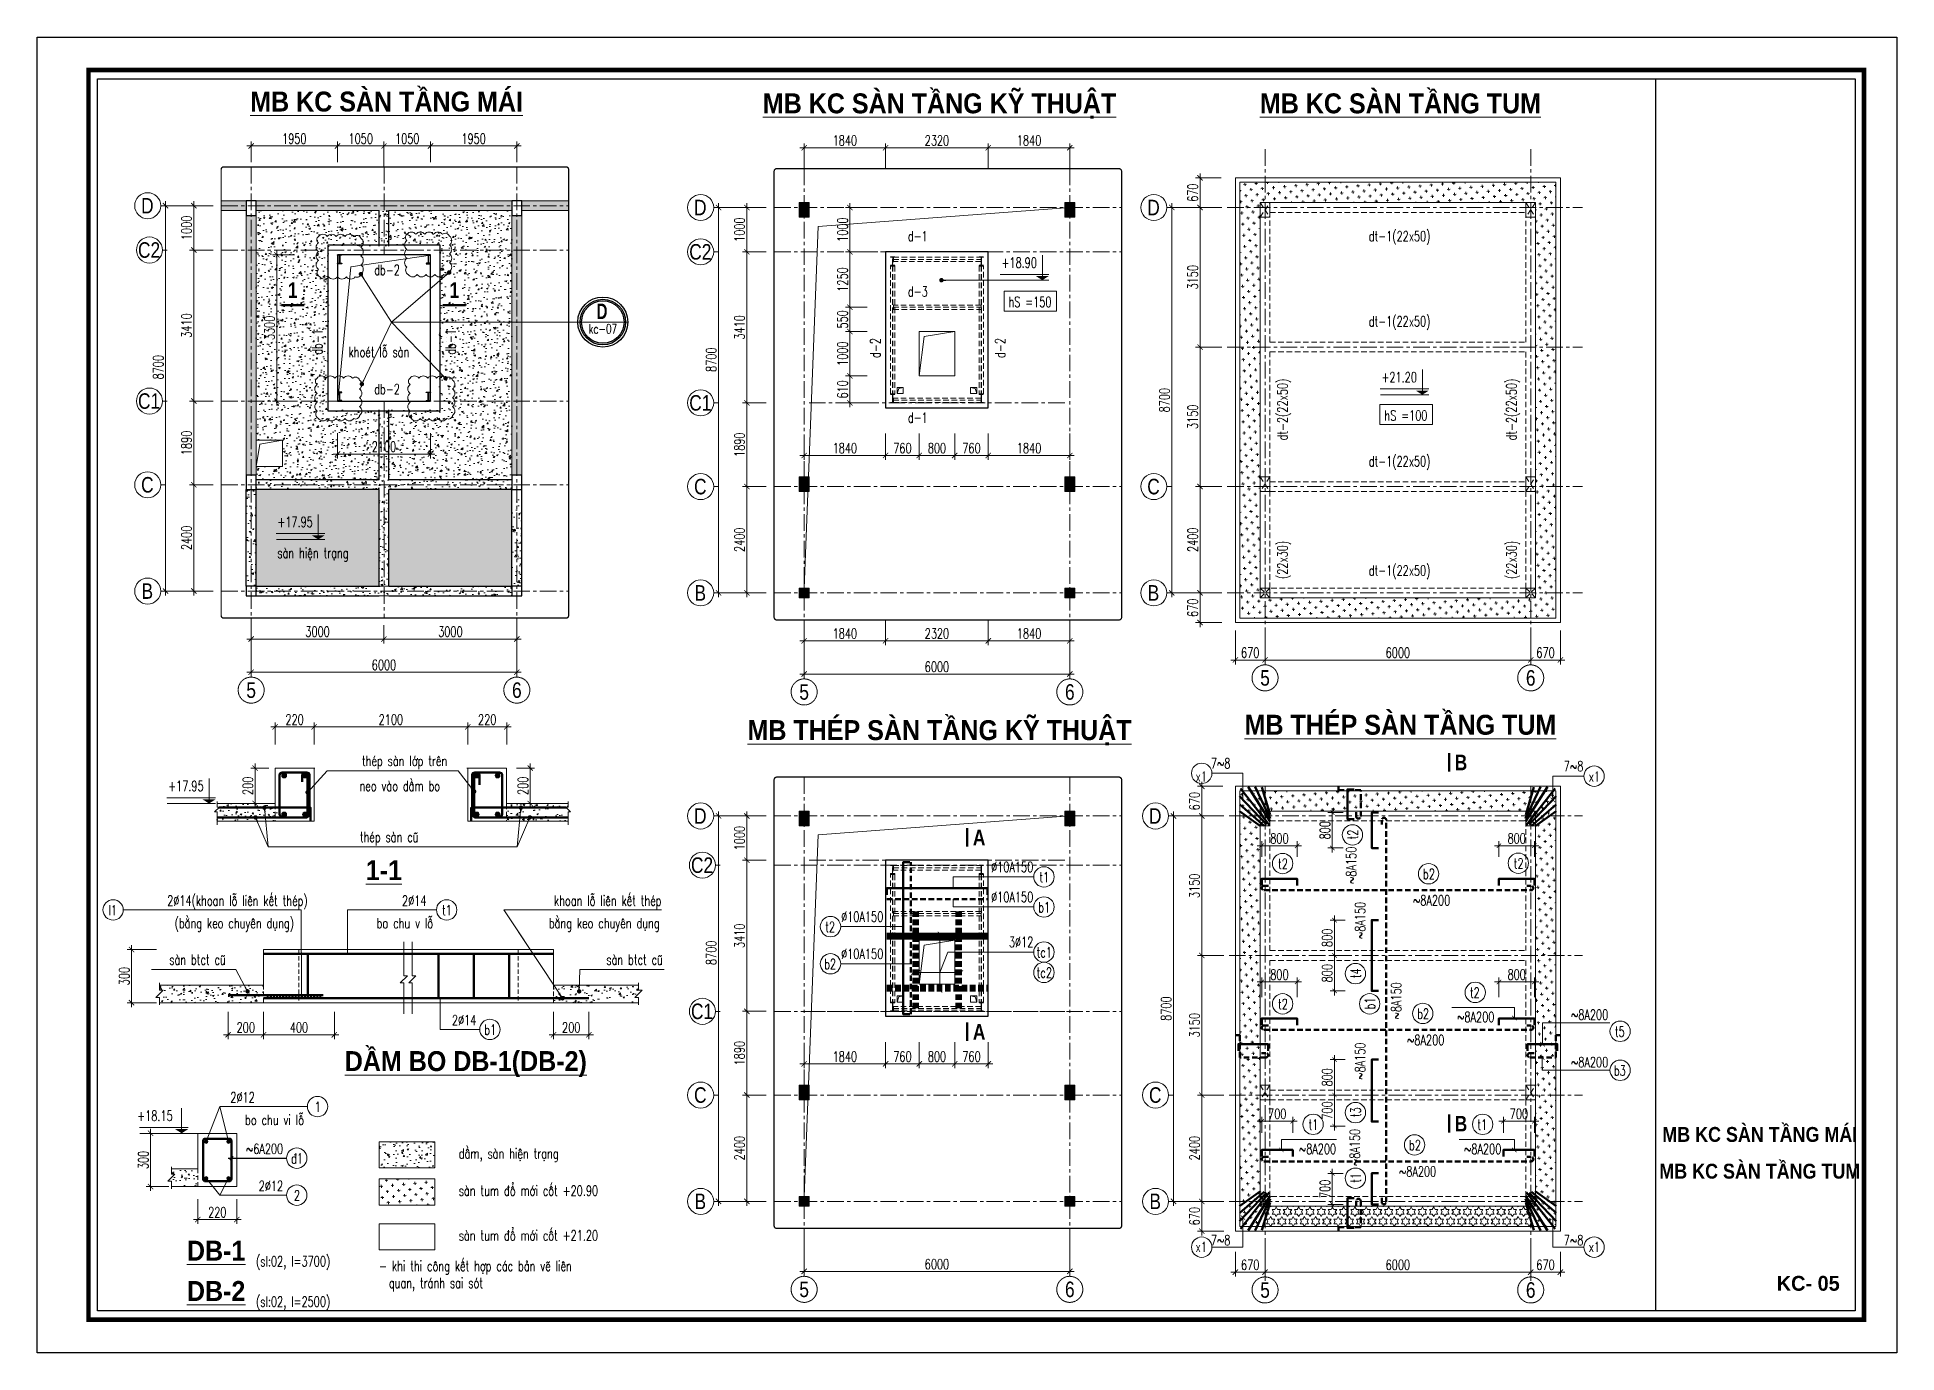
# Model space of a CAD drawing. Header units: millimetres. Extents: x 61738 to 439738, y 60858 to 151243.
# Drawn here: x 229738 to 271738, y 84100 to 113800 of the extents above; entities that cross this region are included whole.
import ezdxf
from ezdxf.enums import TextEntityAlignment as Align

# ---------------------------------------------------------------- set-up
doc = ezdxf.new("R2010")
doc.units = ezdxf.units.MM
doc.linetypes.add('CENTER', pattern=[2, 1.25, -0.25, 0.25, -0.25])
doc.linetypes.add('HIDDEN', pattern=[0.375, 0.25, -0.125])
for name, color, linetype, lineweight in [('1-THEP1', 1, 'Continuous', 50), ('10-TEXT', 4, 'Continuous', 15), ('2-THEP2', 6, 'Continuous', 50), ('3-THAY', 7, 'Continuous', 18), ('5-DUT', 2, 'HIDDEN', 15), ('6-TRUC', 8, 'CENTER', 9), ('7-HATCH', 8, 'Continuous', 13), ('8-DIM', 8, 'Continuous', 15), ('9-SO HIEU', 8, 'Continuous', 15), ('TEXT', 7, 'Continuous', 25)]:
    doc.layers.add(name, color=color, linetype=linetype, lineweight=lineweight)
for name, color, linetype in [('COT', 2, 'Continuous'), ('DIM', 3, 'Continuous'), ('Khungbo', 32, 'Continuous'), ('KICHTHUOC', 8, 'Continuous'), ('MANH', 8, 'Continuous'), ('NETTHAY', 9, 'Continuous'), ('TEXT-Ghi chu', 7, 'Continuous')]:
    doc.layers.add(name, color=color, linetype=linetype)
doc.styles.add('A3 - Text 2.3', font='Vnsimli.shx', dxfattribs={"width": 0.7, "height": 230})
doc.styles.add('A3 - Text 3.5', font='VnArialH.TTF', dxfattribs={"width": 0.8, "height": 350})
doc.styles.add('A3 - Text 4.5', font='VnArialH-Bold.TTF', dxfattribs={"width": 0.9, "height": 450})
doc.styles.add('A3-Text 2.3', font='vnsimli.shx', dxfattribs={"width": 0.7, "height": 230, "bigfont": 'vn.shx'})
doc.styles.add('A3-Text 3.5', font='VnArialH-Bold.TTF', dxfattribs={"width": 0.8, "height": 350})
doc.styles.add('FONT 2', font='UTM Neo Sans IntelBold.ttf')
doc.styles.add('S1', font='vnsimli.shx', dxfattribs={"width": 0.75})
doc.styles.add('T1', font='Vnsimli.shx', dxfattribs={"width": 0.7})
doc.styles.add('T2', font='VnArialH.TTF', dxfattribs={"width": 0.8})
doc.styles.add('T3', font='VnArialH-Bold.TTF', dxfattribs={"width": 0.9})
doc.dimstyles.new('A3-1-100', dxfattribs={"dimtxt": 200, "dimasz": 120, "dimexe": 100, "dimexo": 0, "dimgap": 50, "dimtad": 1, "dimdec": 0, "dimdsep": 49, "dimtxsty": 'A3-Text 2.3', "dimblk": 'ARCHTICK', "dimcen": 10, "dimdle": 100, "dimclrd": 8, "dimclre": 8, "dimclrt": 2, "dimadec": 0, "dimazin": 2, "dimtfac": 1, "dimtdec": 0, "dimtix": 1, "dimtmove": 1, "dimatfit": 3, "dimldrblk": 'DOT', "dimfxl": 1, "dimtolj": 1, "dimtzin": 0, "dimlwd": -1, "dimlwe": -1, "dimarcsym": 0})
doc.dimstyles.new('A3-1-100x3', dxfattribs={"dimtxt": 230, "dimasz": 120, "dimexe": 100, "dimexo": 0, "dimgap": 50, "dimtad": 1, "dimdec": 0, "dimlfac": 0.333333, "dimdsep": 49, "dimtxsty": 'A3-Text 2.3', "dimblk": 'ARCHTICK', "dimcen": 10, "dimdle": 100, "dimclrd": 8, "dimclre": 8, "dimclrt": 2, "dimadec": 0, "dimazin": 2, "dimtfac": 1, "dimtdec": 0, "dimtix": 1, "dimtmove": 1, "dimatfit": 3, "dimldrblk": 'DOT', "dimfxl": 1, "dimtolj": 1, "dimtzin": 0, "dimlwd": -1, "dimlwe": -1, "dimarcsym": 0})
doc.dimstyles.new('A3-1-100x4', dxfattribs={"dimtxt": 200, "dimasz": 120, "dimexe": 100, "dimexo": 0, "dimgap": 50, "dimtad": 1, "dimdec": 0, "dimlfac": 0.25, "dimdsep": 49, "dimtxsty": 'A3-Text 2.3', "dimblk": 'ARCHTICK', "dimcen": 10, "dimdle": 100, "dimclrd": 8, "dimclre": 8, "dimclrt": 2, "dimadec": 0, "dimazin": 2, "dimtfac": 1, "dimtdec": 0, "dimtix": 1, "dimtmove": 1, "dimatfit": 3, "dimldrblk": 'DOT', "dimfxl": 1, "dimtolj": 1, "dimtzin": 0, "dimlwd": -1, "dimlwe": -1, "dimarcsym": 0})
doc.dimstyles.new('KT1-100x4', dxfattribs={"dimscale": 100, "dimtxt": 2.3, "dimasz": 0.006, "dimexe": 0.8, "dimexo": 0, "dimgap": 1.2, "dimtad": 1, "dimdec": 0, "dimlfac": 0.25, "dimrnd": 1, "dimdsep": 46, "dimtxsty": 'T1', "dimblk": 'DIMA', "dimcen": 0.09, "dimdle": 1.2, "dimclrd": 8, "dimclre": 8, "dimclrt": 7, "dimadec": 0, "dimazin": 0, "dimtfac": 1, "dimtdec": 0, "dimtix": 1, "dimtmove": 2, "dimatfit": 3, "dimldrblk": 'DIMA', "dimfxl": 1, "dimtolj": 1, "dimtzin": 0, "dimarcsym": 0})
pattern_1 = [(5, (-600, 41277.57), (115.44795, 137.585506), [63.5, -190.5]), (95, (-565.6, 41248.71), (-137.585506, 115.44795), [63.5, -190.5])]
pattern_2 = [(50, (66485.78, 37433.78), (364.36934, -31.87817), [38.1, -419.1]), (355, (66485.78, 37433.78), (-70.48684, 382.1137), [30.48, -335.2812]), (100.45144, (66516.14, 37431.12), (293.8825, 350.2355), [32.38, -356.1805]), (46.1842, (66485.78, 37535.4), (542.1581, -84.0847), [57.15, -628.65]), (96.63556, (66530.96, 37528.37), (474.8083, 494.8522), [48.57, -534.2712]), (351.18415, (66485.8, 37535.4), (474.8083, 494.8522), [45.72, -502.9195]), (21, (66536.58, 37509.98), (303.2288, -204.5304), [38.1, -419.1]), (326, (66536.58, 37509.98), (123.60406, 368.3759), [30.48, -335.28]), (71.45144, (66561.85, 37492.93), (426.83284, 163.84554), [32.38, -356.1799]), (37.5, (66485.78, 37433.78), (6.17721, 169.11008), [0, -331.216, 0, -340.36, 0, -336.55]), (7.5, (66485.78, 37433.78), (133.63933, 200.36115), [0, -194.056, 0, -323.596, 0, -128.27]), (327.5, (66372.49, 37433.78), (271.18119, -11.45749), [0, -127, 0, -396.24, 0, -525.78]), (317.5, (66321.7, 37433.78), (296.25836, 50.85298), [0, -165.1, 0, -263.144, 0, -373.38])]
pattern_3 = [(50, (-22970, 0), (364.36934, -31.87817), [38.1, -419.1]), (355, (-22970, 0), (-70.48684, 382.1137), [30.48, -335.28117]), (100.45144, (-22939.64, -2.66), (293.8825, 350.2355), [32.38, -356.1805]), (46.1842, (-22970, 101.6), (542.1581, -84.08466), [57.15, -628.65]), (96.63556, (-22924.8, 94.6), (474.8083, 494.8522), [48.57, -534.2712]), (351.18415, (-22970, 101.6), (474.8083, 494.8522), [45.7199, -502.9195]), (21, (-22919.2, 76.2), (303.22878, -204.5304), [38.1, -419.1]), (326, (-22919.2, 76.2), (123.60406, 368.37593), [30.48, -335.28]), (71.45144, (-22893.93, 59.16), (426.83284, 163.84554), [32.38, -356.17988]), (37.5, (-22970, 0), (6.177207, 169.11008), [0, -331.216, 0, -340.36, 0, -336.55]), (7.5, (-22970, 0), (133.63933, 200.36115), [0, -194.056, 0, -323.596, 0, -128.27]), (327.5, (-23083.28, 0), (271.18119, -11.45749), [0, -127, 0, -396.24, 0, -525.78]), (317.5, (-23134.08, 0), (296.25836, 50.85298), [0, -165.1, 0, -263.144, 0, -373.38])]

msp = doc.modelspace()

# ---------------------------------------------------------------- texts
at = {"layer": '10-TEXT'}
for s, height, style, width, p in [('%%Umb kc SµN TÇNG m¸i', 450, 'A3 - Text 4.5', 0.9, (237629.3, 112122.4)), ('%%Umb kc SµN TÇNG kü thuËt', 450, 'A3 - Text 4.5', 0.9, (250118.2, 112081.6)), ('%%Umb kc SµN TÇNG tum', 450, 'A3 - Text 4.5', 0.9, (260527.9, 112081.6)), ('d', 350, 'T3', 0.7, (242494.8, 107437.6)), ('kc-07', 212.67, 'S1', 0.7, (242515.3, 107110.9)), ('%%Umb thÐp SµN TÇNG kü thuËt', 450, 'A3 - Text 4.5', 0.9, (250118.2, 97932)), ('%%Umb thÐp SµN TÇNG tum', 450, 'A3 - Text 4.5', 0.9, (260527.9, 98053)), ('x1', 230, 'S1', 0.7, (256031.6, 96996.2)), ('x1', 230, 'S1', 0.7, (264908.4, 96996.2)), ('%%U1-1', 450, 'A3 - Text 4.5', 0.9, (237568.8, 94770)), ('t1', 230, 'S1', 0.7, (252484.6, 94721.9)), ('t2', 230, 'S1', 0.7, (257874.9, 95024.2)), ('b2', 230, 'S1', 0.7, (261171.9, 94793.3)), ('t2', 230, 'S1', 0.7, (263198.6, 95031.1)), ('l1', 230, 'S1', 0.7, (231445.6, 93977.1)), ('t1', 230, 'S1', 0.7, (238994.4, 93977.1)), ('b1', 230, 'S1', 0.7, (252484.6, 94042.9)), ('t2', 230, 'S1', 0.7, (247647.7, 93599.4)), ('tc1', 230, 'S1', 0.7, (252484.6, 93025.9)), ('b2', 230, 'S1', 0.7, (247647.7, 92760.3)), ('tc2', 230, 'S1', 0.7, (252484.6, 92565.9)), ('t2', 230, 'S1', 0.7, (257874.9, 91856.4)), ('t2', 230, 'S1', 0.7, (262209.8, 92115.2)), ('b2', 230, 'S1', 0.7, (261039.2, 91639.5)), ('b1', 230, 'S1', 0.7, (239971, 91278.7)), ('t5', 230, 'S1', 0.7, (265482.1, 91236.3)), ('%%UdÇm bo db-1(db-2)', 450, 'A3 - Text 4.5', 0.9, (239418.8, 90460)), ('b3', 230, 'S1', 0.7, (265482.1, 90356.3)), ('1', 230, 'S1', 0.7, (236077.7, 89537.1)), ('t1', 230, 'S1', 0.7, (258562.2, 89136)), ('t1', 230, 'S1', 0.7, (262377.8, 89136)), ('MB KC SÀN TẦNG MÁI', 336, 'FONT 2', 0.9, (268643.8, 88861.6)), ('b2', 230, 'S1', 0.7, (260855.4, 88671.9)), ('®1', 230, 'S1', 0.7, (235607.7, 88372.9)), ('MB KC SÀN TẦNG TUM', 336, 'FONT 2', 0.9, (268643.8, 88031.6)), ('2', 230, 'S1', 0.7, (235607.7, 87537.1)), ('%%Udb-1', 450, 'A3 - Text 4.5', 0.9, (233780, 86180)), ('x1', 230, 'S1', 0.7, (256031.6, 86376)), ('x1', 230, 'S1', 0.7, (264908.4, 86376)), ('%%Udb-2', 450, 'A3 - Text 4.5', 0.9, (233780, 85270))]:
    msp.add_text(s, height=height, dxfattribs=dict(at, style=style, width=width)).set_placement(p, align=Align.CENTER)
at = {"layer": '10-TEXT', "width": 0.7}
for s, style, p in [('d-1', 'A3 - Text 2.3', (249403, 109193.4)), ('dt-1(22x50)', 'A3 - Text 2.3', (259812.7, 109193.4)), ('+18.90', 'A3 - Text 2.3', (251517, 108596.1)), ('db-2', 'A3 - Text 2.3', (237350, 108430)), ('d-3', 'A3 - Text 2.3', (249403, 107943.4)), ('hS =150', 'A3 - Text 2.3', (251674.8, 107708.8)), ('dt-1(22x50)', 'A3 - Text 2.3', (259812.7, 107269.7)), ('khoÐt lç sµn', 'A3 - Text 2.3', (236770, 106580)), ('db-2', 'A3 - Text 2.3', (237350, 105740)), ('+21.20', 'A3 - Text 2.3', (260099.5, 106009.1)), ('d-1', 'A3 - Text 2.3', (249403, 105097.5)), ('hS =100', 'A3 - Text 2.3', (260164.5, 105145.4)), ('dt-1(22x50)', 'A3 - Text 2.3', (259812.7, 104111)), ('+17.95', 'A3 - Text 2.3', (235163.3, 102742)), ('sµn hiÖn tr¹ng', 'A3 - Text 2.3', (235163.3, 102042.1)), ('dt-1(22x50)', 'A3 - Text 2.3', (259812.7, 101644.5)), ('+17.95', 'A3 - Text 2.3', (232697, 96781.6)), ('+18.15', 'A3 - Text 2.3', (231998.4, 89336.4)), ('dÇm, sµn hiÖn tr¹ng', 'S1', (239260, 88485)), ('sµn tum ®æ míi cèt +20.90', 'S1', (239260, 87645)), ('sµn tum ®æ míi cèt +21.20', 'S1', (239260, 86635)), ('(sl:02, l=3700)', 'S1', (234680, 86050)), ('(sl:02, l=2500)', 'S1', (234680, 85140))]:
    msp.add_text(s, height=230, dxfattribs=dict(at, style=style)).set_placement(p)
at = {"layer": '10-TEXT', "style": 'A3 - Text 2.3', "width": 0.7}
for s, p in [('db-1', (236180, 106630)), ('db-1', (239190, 106630)), ('d-2', (248783.6, 106559)), ('d-2', (251603, 106559)), ('dt-2(22x50)', (257977.6, 104696.8)), ('dt-2(22x50)', (263148.8, 104696.8)), ('(22x30)', (257977.6, 101567.6)), ('(22x30)', (263151.3, 101567.6))]:
    msp.add_text(s, height=230, rotation=90, dxfattribs=at).set_placement(p)
at = {"layer": '10-TEXT', "style": 'S1', "width": 0.7}
for s, p in [('thÐp sµn líp trªn', (238999.6, 97350)), ('7~8', (256687.4, 97292.1)), ('7~8', (264658.9, 97227.8)), ('neo vµo dÇm bo', (238839.6, 96780)), ('thÐp sµn cò', (238351.2, 95630.3)), ('`10A150', (252235.1, 94953.6)), ('`10A150', (252235.1, 94274.5)), ('2`14(khoan lç liªn kÕt thÐp)', (235848, 94193.1)), ('2`14', (238531, 94193.1)), ('khoan lç liªn kÕt thÐp', (243839.4, 94193.1)), ('~8A200', (261652.4, 94199.9)), ('(b»ng keo chuyªn dông)', (235540.3, 93683.1)), ('bo chu v lç', (238681, 93683.1)), ('b»ng keo chuyªn dông', (243797.7, 93683.1)), ('`10A150', (248847.9, 93831)), ('3`12', (252235.1, 93257.5)), ('sµn btct cò', (233998.3, 92860)), ('sµn btct cò', (243870, 92860)), ('`10A150', (248847.9, 92991.9)), ('2`14', (239657.7, 91494.7)), ('~8A200', (262649.6, 91565.9)), ('~8A200', (265221.2, 91617.6)), ('~8A200', (261519.7, 91046.2)), ('~8A200', (265221.2, 90547.6)), ('2`12', (234654.4, 89753.1)), ('bo chu vi lç', (235764.4, 89243.1)), ('~6A200', (235294.4, 88588.8)), ('~8A200', (259074.8, 88586.7)), ('~8A200', (262806.5, 88586.7)), ('~8A200', (261335.9, 88078.6)), ('2`12', (235294.4, 87753.1)), ('7~8', (256687.4, 86528.3)), ('7~8', (264658.9, 86528.3))]:
    msp.add_text(s, height=230, dxfattribs=at).set_placement(p, align=Align.RIGHT)
for s, p in [('t2', (259565.2, 95799.1)), ('t4', (259632.5, 92667.4)), ('b1', (259954, 91985.5)), ('t3', (259632.5, 89529.8)), ('t1', (259632.5, 88049.3))]:
    msp.add_text(s, height=230, rotation=90, dxfattribs=at).set_placement(p, align=Align.CENTER)
for p in [(259531.3, 95525.6), (259731.9, 94281.4), (260547.3, 92466), (259731.9, 91103.7), (259611.3, 89155.6)]:
    msp.add_text('~8A150', height=230, rotation=90, dxfattribs=at).set_placement(p, align=Align.RIGHT)
at = {"layer": '10-TEXT', "style": 'FONT 2'}
msp.add_text('KC- 05', height=336, dxfattribs=at).set_placement((269737.7, 85668.5), align=Align.MIDDLE_CENTER)
at = {"layer": '10-TEXT', "ltscale": 400, "insert": (237460, 86175), "char_height": 230, "width": 12680, "attachment_point": 1, "style": 'A3-Text 2.3'}
msp.add_mtext('- khi thi c«ng kÕt hîp c¸c b¶n vÏ liªn\\P  quan, tr¸nh sai sãt', dxfattribs=at)

# ---------------------------------------------------------------- blocks, each defined once
blk = doc.blocks.new('_ArchTick')
at = {"color": 0, "linetype": 'ByBlock', "const_width": 0.15}
blk.add_lwpolyline([(-0.5, -0.5), (0.5, 0.5)], dxfattribs=at)
blk = doc.blocks.new('*D83')
at = {"layer": '8-DIM', "color": 8, "linetype": 'ByBlock', "ltscale": 100, "transparency": 16777216}
blk.add_line((246960, 111304), (249000, 111304), dxfattribs=at)
at = {"layer": '8-DIM', "color": 8, "ltscale": 100, "transparency": 16777216}
for p, q in [((247060, 110833), (247060, 111404)), ((248900, 110833), (248900, 111404))]:
    blk.add_line(p, q, dxfattribs=at)
at = {"layer": 'Defpoints', "color": 0, "ltscale": 100, "transparency": 16777216}
for p in [(248900, 111304), (247060, 110833), (248900, 110833)]:
    blk.add_point(p, dxfattribs=at)
at = {"layer": '8-DIM', "color": 8, "ltscale": 100, "transparency": 16777216, "xscale": 120, "yscale": 120, "zscale": 120, "rotation": 180}
blk.add_blockref('_ArchTick', (247060, 111304), dxfattribs=at)
at = {"layer": '8-DIM', "color": 8, "ltscale": 100, "transparency": 16777216, "xscale": 120, "yscale": 120, "zscale": 120}
blk.add_blockref('_ArchTick', (248900, 111304), dxfattribs=at)
at = {"layer": '8-DIM', "color": 2, "ltscale": 100, "transparency": 16777216, "insert": (247980, 111469), "char_height": 230, "attachment_point": 5, "style": 'A3-Text 2.3'}
blk.add_mtext('\\A1;1840', dxfattribs=at)
blk = doc.blocks.new('_Dot')
at = {"color": 0, "linetype": 'ByBlock', "lineweight": -2}
blk.add_line((-0.5, 0), (-1, 0), dxfattribs=at)
at = {"color": 0, "linetype": 'ByBlock', "const_width": 0.5}
blk.add_lwpolyline([(-0.25, 0, 1), (0.25, 0, 1)], format="xyb", close=True, dxfattribs=at)
blk = doc.blocks.new('*D84')
at = {"layer": '8-DIM', "color": 8, "linetype": 'ByBlock', "ltscale": 100, "transparency": 16777216}
blk.add_line((248800, 111304), (251320, 111304), dxfattribs=at)
at = {"layer": '8-DIM', "color": 8, "ltscale": 100, "transparency": 16777216}
for p, q in [((248900, 110833), (248900, 111404)), ((251220, 110833), (251220, 111404))]:
    blk.add_line(p, q, dxfattribs=at)
at = {"layer": 'Defpoints', "color": 0, "ltscale": 100, "transparency": 16777216}
for p in [(251220, 111304), (248900, 110833), (251220, 110833)]:
    blk.add_point(p, dxfattribs=at)
at = {"layer": '8-DIM', "color": 8, "ltscale": 100, "transparency": 16777216, "xscale": 120, "yscale": 120, "zscale": 120, "rotation": 180}
blk.add_blockref('_ArchTick', (248900, 111304), dxfattribs=at)
at = {"layer": '8-DIM', "color": 8, "ltscale": 100, "transparency": 16777216, "xscale": 120, "yscale": 120, "zscale": 120}
blk.add_blockref('_ArchTick', (251220, 111304), dxfattribs=at)
at = {"layer": '8-DIM', "color": 2, "ltscale": 100, "transparency": 16777216, "insert": (250060, 111469), "char_height": 230, "attachment_point": 5, "style": 'A3-Text 2.3'}
blk.add_mtext('\\A1;2320', dxfattribs=at)
blk = doc.blocks.new('*D85')
at = {"layer": '8-DIM', "color": 8, "linetype": 'ByBlock', "ltscale": 100, "transparency": 16777216}
blk.add_line((251120, 111304), (253160, 111304), dxfattribs=at)
at = {"layer": '8-DIM', "color": 8, "ltscale": 100, "transparency": 16777216}
for p, q in [((251220, 110833), (251220, 111404)), ((253060, 110833), (253060, 111404))]:
    blk.add_line(p, q, dxfattribs=at)
at = {"layer": 'Defpoints', "color": 0, "ltscale": 100, "transparency": 16777216}
for p in [(253060, 111304), (251220, 110833), (253060, 110833)]:
    blk.add_point(p, dxfattribs=at)
at = {"layer": '8-DIM', "color": 8, "ltscale": 100, "transparency": 16777216, "xscale": 120, "yscale": 120, "zscale": 120, "rotation": 180}
blk.add_blockref('_ArchTick', (251220, 111304), dxfattribs=at)
at = {"layer": '8-DIM', "color": 8, "ltscale": 100, "transparency": 16777216, "xscale": 120, "yscale": 120, "zscale": 120}
blk.add_blockref('_ArchTick', (253060, 111304), dxfattribs=at)
at = {"layer": '8-DIM', "color": 2, "ltscale": 100, "transparency": 16777216, "insert": (252140, 111469), "char_height": 230, "attachment_point": 5, "style": 'A3-Text 2.3'}
blk.add_mtext('\\A1;1840', dxfattribs=at)
blk = doc.blocks.new('Truc Y')
at = {"layer": '10-TEXT', "color": 2}
blk.add_line((0, 0), (-150, 0), dxfattribs=at)
blk.add_circle((400, 0), 400, dxfattribs=at)
at = {"layer": '10-TEXT', "color": 2, "style": 'T2', "width": 0.8}
blk.add_attdef('A', text='', height=500, dxfattribs=at).set_placement((400, 13), align=Align.MIDDLE_CENTER)
blk = doc.blocks.new('*D86')
at = {"layer": '8-DIM', "color": 8, "ltscale": 100, "transparency": 16777216}
for p, q in [((246204, 105545), (245666, 105545)), ((246204, 103655), (245666, 103655))]:
    blk.add_line(p, q, dxfattribs=at)
at = {"layer": '8-DIM', "color": 8, "linetype": 'ByBlock', "ltscale": 100, "transparency": 16777216}
blk.add_line((245766, 103555), (245766, 105645), dxfattribs=at)
at = {"layer": 'Defpoints', "color": 0, "ltscale": 100, "transparency": 16777216}
for p in [(245766, 105545), (246204, 105545), (246204, 103655)]:
    blk.add_point(p, dxfattribs=at)
at = {"layer": '8-DIM', "color": 8, "ltscale": 100, "transparency": 16777216, "xscale": 120, "yscale": 120, "zscale": 120}
for p, rotation in [((245766, 105545), 90), ((245766, 103655), 270)]:
    blk.add_blockref('_ArchTick', p, dxfattribs=dict(at, rotation=rotation))
at = {"layer": '8-DIM', "color": 2, "ltscale": 100, "transparency": 16777216, "insert": (245601, 104600), "char_height": 230, "attachment_point": 5, "rotation": 90, "style": 'A3-Text 2.3'}
blk.add_mtext('\\A1;1890', dxfattribs=at)
blk = doc.blocks.new('*D87')
at = {"layer": '8-DIM', "color": 8, "ltscale": 100, "transparency": 16777216}
for p, q in [((246204, 108955), (245666, 108955)), ((246204, 105545), (245666, 105545))]:
    blk.add_line(p, q, dxfattribs=at)
at = {"layer": '8-DIM', "color": 8, "linetype": 'ByBlock', "ltscale": 100, "transparency": 16777216}
blk.add_line((245766, 105445), (245766, 109055), dxfattribs=at)
at = {"layer": 'Defpoints', "color": 0, "ltscale": 100, "transparency": 16777216}
for p in [(245766, 108955), (246204, 108955), (246204, 105545)]:
    blk.add_point(p, dxfattribs=at)
at = {"layer": '8-DIM', "color": 8, "ltscale": 100, "transparency": 16777216, "xscale": 120, "yscale": 120, "zscale": 120}
for p, rotation in [((245766, 108955), 90), ((245766, 105545), 270)]:
    blk.add_blockref('_ArchTick', p, dxfattribs=dict(at, rotation=rotation))
at = {"layer": '8-DIM', "color": 2, "ltscale": 100, "transparency": 16777216, "insert": (245601, 107250), "char_height": 230, "attachment_point": 5, "rotation": 90, "style": 'A3-Text 2.3'}
blk.add_mtext('\\A1;3410', dxfattribs=at)
blk = doc.blocks.new('*D88')
at = {"layer": '8-DIM', "color": 8, "linetype": 'ByBlock', "ltscale": 100, "transparency": 16777216}
blk.add_line((245766, 108855), (245766, 110055), dxfattribs=at)
at = {"layer": '8-DIM', "color": 8, "ltscale": 100, "transparency": 16777216}
for p, q in [((246204, 109955), (245666, 109955)), ((246204, 108955), (245666, 108955))]:
    blk.add_line(p, q, dxfattribs=at)
at = {"layer": 'Defpoints', "color": 0, "ltscale": 100, "transparency": 16777216}
for p in [(245766, 109955), (246204, 109955), (246204, 108955)]:
    blk.add_point(p, dxfattribs=at)
at = {"layer": '8-DIM', "color": 8, "ltscale": 100, "transparency": 16777216, "xscale": 120, "yscale": 120, "zscale": 120}
for p, rotation in [((245766, 109955), 90), ((245766, 108955), 270)]:
    blk.add_blockref('_ArchTick', p, dxfattribs=dict(at, rotation=rotation))
at = {"layer": '8-DIM', "color": 2, "ltscale": 100, "transparency": 16777216, "insert": (245601, 109455), "char_height": 230, "attachment_point": 5, "rotation": 90, "style": 'A3-Text 2.3'}
blk.add_mtext('\\A1;1000', dxfattribs=at)
blk = doc.blocks.new('*D89')
at = {"layer": '8-DIM', "color": 8, "linetype": 'ByBlock', "ltscale": 100, "transparency": 16777216}
blk.add_line((245127, 110055), (245127, 101155), dxfattribs=at)
at = {"layer": '8-DIM', "color": 8, "ltscale": 100, "transparency": 16777216}
for p, q in [((246204, 109955), (245027, 109955)), ((246204, 101255), (245027, 101255))]:
    blk.add_line(p, q, dxfattribs=at)
at = {"layer": 'Defpoints', "color": 0, "ltscale": 100, "transparency": 16777216}
for p in [(246204, 109955), (245127, 101255), (246204, 101255)]:
    blk.add_point(p, dxfattribs=at)
at = {"layer": '8-DIM', "color": 8, "ltscale": 100, "transparency": 16777216, "xscale": 120, "yscale": 120, "zscale": 120}
for p, rotation in [((245127, 109955), 90), ((245127, 101255), 270)]:
    blk.add_blockref('_ArchTick', p, dxfattribs=dict(at, rotation=rotation))
at = {"layer": '8-DIM', "color": 2, "ltscale": 100, "transparency": 16777216, "insert": (244962, 106520), "char_height": 230, "attachment_point": 5, "rotation": 90, "style": 'A3-Text 2.3'}
blk.add_mtext('\\A1;8700', dxfattribs=at)
blk = doc.blocks.new('*D90')
at = {"layer": '8-DIM', "color": 8, "linetype": 'ByBlock', "ltscale": 500, "transparency": 16777216}
blk.add_line((245766, 103755), (245766, 101155), dxfattribs=at)
at = {"layer": '8-DIM', "color": 8, "ltscale": 500, "transparency": 16777216}
for p, q in [((246204, 103655), (245666, 103655)), ((246204, 101255), (245666, 101255))]:
    blk.add_line(p, q, dxfattribs=at)
at = {"layer": 'Defpoints', "color": 0, "ltscale": 500, "transparency": 16777216}
for p in [(246204, 103655), (245766, 101255), (246204, 101255)]:
    blk.add_point(p, dxfattribs=at)
at = {"layer": '8-DIM', "color": 8, "ltscale": 500, "transparency": 16777216, "xscale": 120, "yscale": 120, "zscale": 120}
for p, rotation in [((245766, 103655), 90), ((245766, 101255), 270)]:
    blk.add_blockref('_ArchTick', p, dxfattribs=dict(at, rotation=rotation))
at = {"layer": '8-DIM', "color": 2, "ltscale": 500, "transparency": 16777216, "insert": (245601, 102455), "char_height": 230, "attachment_point": 5, "rotation": 90, "style": 'A3-Text 2.3'}
blk.add_mtext('\\A1;2400', dxfattribs=at)
blk = doc.blocks.new('Truc X')
at = {"layer": '6-TRUC', "color": 2}
blk.add_line((0, 0), (0, 150), dxfattribs=at)
blk.add_circle((0, -400), 400, dxfattribs=at)
at = {"layer": '6-TRUC', "color": 2, "style": 'A3 - Text 3.5', "width": 0.8}
blk.add_attdef('1', text='', height=500, dxfattribs=at).set_placement((-13, -400), align=Align.MIDDLE_CENTER)
blk = doc.blocks.new('*D91')
at = {"layer": '8-DIM', "color": 8, "ltscale": 100, "transparency": 16777216}
for p, q in [((247060, 100644), (247060, 100073)), ((248900, 100644), (248900, 100073))]:
    blk.add_line(p, q, dxfattribs=at)
at = {"layer": '8-DIM', "color": 8, "linetype": 'ByBlock', "ltscale": 100, "transparency": 16777216}
blk.add_line((246960, 100173), (249000, 100173), dxfattribs=at)
at = {"layer": 'Defpoints', "color": 0, "ltscale": 100, "transparency": 16777216}
for p in [(247060, 100644), (248900, 100644), (248900, 100173)]:
    blk.add_point(p, dxfattribs=at)
at = {"layer": '8-DIM', "color": 8, "ltscale": 100, "transparency": 16777216, "xscale": 120, "yscale": 120, "zscale": 120, "rotation": 180}
blk.add_blockref('_ArchTick', (247060, 100173), dxfattribs=at)
at = {"layer": '8-DIM', "color": 8, "ltscale": 100, "transparency": 16777216, "xscale": 120, "yscale": 120, "zscale": 120}
blk.add_blockref('_ArchTick', (248900, 100173), dxfattribs=at)
at = {"layer": '8-DIM', "color": 2, "ltscale": 100, "transparency": 16777216, "insert": (247980, 100338), "char_height": 230, "attachment_point": 5, "style": 'A3-Text 2.3'}
blk.add_mtext('\\A1;1840', dxfattribs=at)
blk = doc.blocks.new('*D92')
at = {"layer": '8-DIM', "color": 8, "ltscale": 100, "transparency": 16777216}
for p, q in [((248900, 100644), (248900, 100073)), ((251220, 100644), (251220, 100073))]:
    blk.add_line(p, q, dxfattribs=at)
at = {"layer": '8-DIM', "color": 8, "linetype": 'ByBlock', "ltscale": 100, "transparency": 16777216}
blk.add_line((248800, 100173), (251320, 100173), dxfattribs=at)
at = {"layer": 'Defpoints', "color": 0, "ltscale": 100, "transparency": 16777216}
for p in [(248900, 100644), (251220, 100644), (251220, 100173)]:
    blk.add_point(p, dxfattribs=at)
at = {"layer": '8-DIM', "color": 8, "ltscale": 100, "transparency": 16777216, "xscale": 120, "yscale": 120, "zscale": 120, "rotation": 180}
blk.add_blockref('_ArchTick', (248900, 100173), dxfattribs=at)
at = {"layer": '8-DIM', "color": 8, "ltscale": 100, "transparency": 16777216, "xscale": 120, "yscale": 120, "zscale": 120}
blk.add_blockref('_ArchTick', (251220, 100173), dxfattribs=at)
at = {"layer": '8-DIM', "color": 2, "ltscale": 100, "transparency": 16777216, "insert": (250060, 100338), "char_height": 230, "attachment_point": 5, "style": 'A3-Text 2.3'}
blk.add_mtext('\\A1;2320', dxfattribs=at)
blk = doc.blocks.new('*D93')
at = {"layer": '8-DIM', "color": 8, "ltscale": 100, "transparency": 16777216}
for p, q in [((251220, 100644), (251220, 100073)), ((253060, 100644), (253060, 100073))]:
    blk.add_line(p, q, dxfattribs=at)
at = {"layer": '8-DIM', "color": 8, "linetype": 'ByBlock', "ltscale": 100, "transparency": 16777216}
blk.add_line((251120, 100173), (253160, 100173), dxfattribs=at)
at = {"layer": 'Defpoints', "color": 0, "ltscale": 100, "transparency": 16777216}
for p in [(251220, 100644), (253060, 100644), (253060, 100173)]:
    blk.add_point(p, dxfattribs=at)
at = {"layer": '8-DIM', "color": 8, "ltscale": 100, "transparency": 16777216, "xscale": 120, "yscale": 120, "zscale": 120, "rotation": 180}
blk.add_blockref('_ArchTick', (251220, 100173), dxfattribs=at)
at = {"layer": '8-DIM', "color": 8, "ltscale": 100, "transparency": 16777216, "xscale": 120, "yscale": 120, "zscale": 120}
blk.add_blockref('_ArchTick', (253060, 100173), dxfattribs=at)
at = {"layer": '8-DIM', "color": 2, "ltscale": 100, "transparency": 16777216, "insert": (252140, 100338), "char_height": 230, "attachment_point": 5, "style": 'A3-Text 2.3'}
blk.add_mtext('\\A1;1840', dxfattribs=at)
blk = doc.blocks.new('*D94')
at = {"layer": '8-DIM', "color": 8, "ltscale": 100, "transparency": 16777216}
for p, q in [((247060, 100644), (247060, 99323)), ((253060, 100644), (253060, 99323))]:
    blk.add_line(p, q, dxfattribs=at)
at = {"layer": '8-DIM', "color": 8, "linetype": 'ByBlock', "ltscale": 100, "transparency": 16777216}
blk.add_line((253160, 99423), (246960, 99423), dxfattribs=at)
at = {"layer": 'Defpoints', "color": 0, "ltscale": 100, "transparency": 16777216}
for p in [(247060, 100644), (253060, 100644), (247060, 99423)]:
    blk.add_point(p, dxfattribs=at)
at = {"layer": '8-DIM', "color": 8, "ltscale": 100, "transparency": 16777216, "xscale": 120, "yscale": 120, "zscale": 120, "rotation": 180}
blk.add_blockref('_ArchTick', (247060, 99423), dxfattribs=at)
at = {"layer": '8-DIM', "color": 8, "ltscale": 100, "transparency": 16777216, "xscale": 120, "yscale": 120, "zscale": 120}
blk.add_blockref('_ArchTick', (253060, 99423), dxfattribs=at)
at = {"layer": '8-DIM', "color": 2, "ltscale": 100, "transparency": 16777216, "insert": (250060, 99588), "char_height": 230, "attachment_point": 5, "style": 'A3-Text 2.3'}
blk.add_mtext('\\A1;6000', dxfattribs=at)
blk = doc.blocks.new('*U61')
at = {"layer": '10-TEXT'}
for p, q in [((17615, 449767), (17615, 450310)), ((16706, 449893), (17756, 449893)), ((16710, 449766), (17757, 449766))]:
    blk.add_line(p, q, dxfattribs=at)
at = {"layer": '10-TEXT', "color": 1}
blk.add_solid([(17756, 449858), (17615, 449767), (17473, 449858)], dxfattribs=at)
blk = doc.blocks.new('*D95')
at = {"layer": '8-DIM', "color": 8, "ltscale": 500, "transparency": 16777216}
for p, q in [((248483, 106155), (247994, 106155)), ((248483, 105545), (247994, 105545))]:
    blk.add_line(p, q, dxfattribs=at)
at = {"layer": '8-DIM', "color": 8, "linetype": 'ByBlock', "ltscale": 500, "transparency": 16777216}
blk.add_line((248094, 105445), (248094, 106255), dxfattribs=at)
at = {"layer": 'Defpoints', "color": 0, "ltscale": 500, "transparency": 16777216}
for p in [(248094, 106155), (248483, 106155), (248483, 105545)]:
    blk.add_point(p, dxfattribs=at)
at = {"layer": '8-DIM', "color": 8, "ltscale": 500, "transparency": 16777216, "xscale": 120, "yscale": 120, "zscale": 120}
for p, rotation in [((248094, 106155), 90), ((248094, 105545), 270)]:
    blk.add_blockref('_ArchTick', p, dxfattribs=dict(at, rotation=rotation))
at = {"layer": '8-DIM', "color": 2, "ltscale": 500, "transparency": 16777216, "insert": (247929, 105850), "char_height": 230, "attachment_point": 5, "rotation": 90, "style": 'A3-Text 2.3'}
blk.add_mtext('\\A1;610', dxfattribs=at)
blk = doc.blocks.new('*D96')
at = {"layer": '8-DIM', "color": 8, "ltscale": 500, "transparency": 16777216}
for p, q in [((248483, 107155), (247994, 107155)), ((248483, 106155), (247994, 106155))]:
    blk.add_line(p, q, dxfattribs=at)
at = {"layer": '8-DIM', "color": 8, "linetype": 'ByBlock', "ltscale": 500, "transparency": 16777216}
blk.add_line((248094, 106055), (248094, 107255), dxfattribs=at)
at = {"layer": 'Defpoints', "color": 0, "ltscale": 500, "transparency": 16777216}
for p in [(248094, 107155), (248483, 107155), (248483, 106155)]:
    blk.add_point(p, dxfattribs=at)
at = {"layer": '8-DIM', "color": 8, "ltscale": 500, "transparency": 16777216, "xscale": 120, "yscale": 120, "zscale": 120}
for p, rotation in [((248094, 107155), 90), ((248094, 106155), 270)]:
    blk.add_blockref('_ArchTick', p, dxfattribs=dict(at, rotation=rotation))
at = {"layer": '8-DIM', "color": 2, "ltscale": 500, "transparency": 16777216, "insert": (247929, 106655), "char_height": 230, "attachment_point": 5, "rotation": 90, "style": 'A3-Text 2.3'}
blk.add_mtext('\\A1;1000', dxfattribs=at)
blk = doc.blocks.new('*D97')
at = {"layer": '8-DIM', "color": 8, "ltscale": 500, "transparency": 16777216}
for p, q in [((248900, 104853), (248900, 104258)), ((249660, 104853), (249660, 104258))]:
    blk.add_line(p, q, dxfattribs=at)
at = {"layer": '8-DIM', "color": 8, "linetype": 'ByBlock', "ltscale": 500, "transparency": 16777216}
blk.add_line((248800, 104358), (249760, 104358), dxfattribs=at)
at = {"layer": 'Defpoints', "color": 0, "ltscale": 500, "transparency": 16777216}
for p in [(248900, 104853), (249660, 104853), (249660, 104358)]:
    blk.add_point(p, dxfattribs=at)
at = {"layer": '8-DIM', "color": 8, "ltscale": 500, "transparency": 16777216, "xscale": 120, "yscale": 120, "zscale": 120, "rotation": 180}
blk.add_blockref('_ArchTick', (248900, 104358), dxfattribs=at)
at = {"layer": '8-DIM', "color": 8, "ltscale": 500, "transparency": 16777216, "xscale": 120, "yscale": 120, "zscale": 120}
blk.add_blockref('_ArchTick', (249660, 104358), dxfattribs=at)
at = {"layer": '8-DIM', "color": 2, "ltscale": 500, "transparency": 16777216, "insert": (249280, 104523), "char_height": 230, "attachment_point": 5, "style": 'A3-Text 2.3'}
blk.add_mtext('\\A1;760', dxfattribs=at)
blk = doc.blocks.new('*D98')
at = {"layer": '8-DIM', "color": 8, "ltscale": 500, "transparency": 16777216}
for p, q in [((249660, 104853), (249660, 104258)), ((250460, 104853), (250460, 104258))]:
    blk.add_line(p, q, dxfattribs=at)
at = {"layer": '8-DIM', "color": 8, "linetype": 'ByBlock', "ltscale": 500, "transparency": 16777216}
blk.add_line((249560, 104358), (250560, 104358), dxfattribs=at)
at = {"layer": 'Defpoints', "color": 0, "ltscale": 500, "transparency": 16777216}
for p in [(249660, 104853), (250460, 104853), (250460, 104358)]:
    blk.add_point(p, dxfattribs=at)
at = {"layer": '8-DIM', "color": 8, "ltscale": 500, "transparency": 16777216, "xscale": 120, "yscale": 120, "zscale": 120, "rotation": 180}
blk.add_blockref('_ArchTick', (249660, 104358), dxfattribs=at)
at = {"layer": '8-DIM', "color": 8, "ltscale": 500, "transparency": 16777216, "xscale": 120, "yscale": 120, "zscale": 120}
blk.add_blockref('_ArchTick', (250460, 104358), dxfattribs=at)
at = {"layer": '8-DIM', "color": 2, "ltscale": 500, "transparency": 16777216, "insert": (250060, 104523), "char_height": 230, "attachment_point": 5, "style": 'A3-Text 2.3'}
blk.add_mtext('\\A1;800', dxfattribs=at)
blk = doc.blocks.new('*D99')
at = {"layer": '8-DIM', "color": 8, "ltscale": 500, "transparency": 16777216}
for p, q in [((250460, 104853), (250460, 104258)), ((251220, 104853), (251220, 104258))]:
    blk.add_line(p, q, dxfattribs=at)
at = {"layer": '8-DIM', "color": 8, "linetype": 'ByBlock', "ltscale": 500, "transparency": 16777216}
blk.add_line((250360, 104358), (251320, 104358), dxfattribs=at)
at = {"layer": 'Defpoints', "color": 0, "ltscale": 500, "transparency": 16777216}
for p in [(250460, 104853), (251220, 104853), (251220, 104358)]:
    blk.add_point(p, dxfattribs=at)
at = {"layer": '8-DIM', "color": 8, "ltscale": 500, "transparency": 16777216, "xscale": 120, "yscale": 120, "zscale": 120, "rotation": 180}
blk.add_blockref('_ArchTick', (250460, 104358), dxfattribs=at)
at = {"layer": '8-DIM', "color": 8, "ltscale": 500, "transparency": 16777216, "xscale": 120, "yscale": 120, "zscale": 120}
blk.add_blockref('_ArchTick', (251220, 104358), dxfattribs=at)
at = {"layer": '8-DIM', "color": 2, "ltscale": 500, "transparency": 16777216, "insert": (250840, 104523), "char_height": 230, "attachment_point": 5, "style": 'A3-Text 2.3'}
blk.add_mtext('\\A1;760', dxfattribs=at)
blk = doc.blocks.new('*D100')
at = {"layer": '8-DIM', "color": 8, "ltscale": 500, "transparency": 16777216}
for p, q in [((248483, 107705), (247994, 107705)), ((248483, 107155), (247994, 107155))]:
    blk.add_line(p, q, dxfattribs=at)
at = {"layer": '8-DIM', "color": 8, "linetype": 'ByBlock', "ltscale": 500, "transparency": 16777216}
blk.add_line((248094, 107055), (248094, 107805), dxfattribs=at)
at = {"layer": 'Defpoints', "color": 0, "ltscale": 500, "transparency": 16777216}
for p in [(248094, 107705), (248483, 107705), (248483, 107155)]:
    blk.add_point(p, dxfattribs=at)
at = {"layer": '8-DIM', "color": 8, "ltscale": 500, "transparency": 16777216, "xscale": 120, "yscale": 120, "zscale": 120}
for p, rotation in [((248094, 107705), 90), ((248094, 107155), 270)]:
    blk.add_blockref('_ArchTick', p, dxfattribs=dict(at, rotation=rotation))
at = {"layer": '8-DIM', "color": 2, "ltscale": 500, "transparency": 16777216, "insert": (247929, 107430), "char_height": 230, "attachment_point": 5, "rotation": 90, "style": 'A3-Text 2.3'}
blk.add_mtext('\\A1;550', dxfattribs=at)
blk = doc.blocks.new('*D156')
at = {"layer": '8-DIM', "color": 8, "ltscale": 500, "transparency": 16777216}
for p, q in [((248722, 108955), (247994, 108955)), ((248483, 107705), (247994, 107705))]:
    blk.add_line(p, q, dxfattribs=at)
at = {"layer": '8-DIM', "color": 8, "linetype": 'ByBlock', "ltscale": 500, "transparency": 16777216}
blk.add_line((248094, 109055), (248094, 107605), dxfattribs=at)
at = {"layer": 'Defpoints', "color": 0, "ltscale": 500, "transparency": 16777216}
for p in [(248722, 108955), (248094, 107705), (248483, 107705)]:
    blk.add_point(p, dxfattribs=at)
at = {"layer": '8-DIM', "color": 8, "ltscale": 500, "transparency": 16777216, "xscale": 120, "yscale": 120, "zscale": 120}
for p, rotation in [((248094, 108955), 90), ((248094, 107705), 270)]:
    blk.add_blockref('_ArchTick', p, dxfattribs=dict(at, rotation=rotation))
at = {"layer": '8-DIM', "color": 2, "ltscale": 500, "transparency": 16777216, "insert": (247929, 108330), "char_height": 230, "attachment_point": 5, "rotation": 90, "style": 'A3-Text 2.3'}
blk.add_mtext('\\A1;1250', dxfattribs=at)
blk = doc.blocks.new('*D157')
at = {"layer": '8-DIM', "color": 8, "ltscale": 500, "transparency": 16777216}
for p, q in [((247060, 104834), (247060, 104258)), ((248900, 104834), (248900, 104258))]:
    blk.add_line(p, q, dxfattribs=at)
at = {"layer": '8-DIM', "color": 8, "linetype": 'ByBlock', "ltscale": 500, "transparency": 16777216}
blk.add_line((246960, 104358), (249000, 104358), dxfattribs=at)
at = {"layer": 'Defpoints', "color": 0, "ltscale": 500, "transparency": 16777216}
for p in [(247060, 104834), (248900, 104834), (248900, 104358)]:
    blk.add_point(p, dxfattribs=at)
at = {"layer": '8-DIM', "color": 8, "ltscale": 500, "transparency": 16777216, "xscale": 120, "yscale": 120, "zscale": 120, "rotation": 180}
blk.add_blockref('_ArchTick', (247060, 104358), dxfattribs=at)
at = {"layer": '8-DIM', "color": 8, "ltscale": 500, "transparency": 16777216, "xscale": 120, "yscale": 120, "zscale": 120}
blk.add_blockref('_ArchTick', (248900, 104358), dxfattribs=at)
at = {"layer": '8-DIM', "color": 2, "ltscale": 500, "transparency": 16777216, "insert": (247980, 104523), "char_height": 230, "attachment_point": 5, "style": 'A3-Text 2.3'}
blk.add_mtext('\\A1;1840', dxfattribs=at)
blk = doc.blocks.new('*D158')
at = {"layer": '8-DIM', "color": 8, "ltscale": 500, "transparency": 16777216}
for p, q in [((251220, 104853), (251220, 104258)), ((253060, 104853), (253060, 104258))]:
    blk.add_line(p, q, dxfattribs=at)
at = {"layer": '8-DIM', "color": 8, "linetype": 'ByBlock', "ltscale": 500, "transparency": 16777216}
blk.add_line((251120, 104358), (253160, 104358), dxfattribs=at)
at = {"layer": 'Defpoints', "color": 0, "ltscale": 500, "transparency": 16777216}
for p in [(251220, 104853), (253060, 104853), (253060, 104358)]:
    blk.add_point(p, dxfattribs=at)
at = {"layer": '8-DIM', "color": 8, "ltscale": 500, "transparency": 16777216, "xscale": 120, "yscale": 120, "zscale": 120, "rotation": 180}
blk.add_blockref('_ArchTick', (251220, 104358), dxfattribs=at)
at = {"layer": '8-DIM', "color": 8, "ltscale": 500, "transparency": 16777216, "xscale": 120, "yscale": 120, "zscale": 120}
blk.add_blockref('_ArchTick', (253060, 104358), dxfattribs=at)
at = {"layer": '8-DIM', "color": 2, "ltscale": 500, "transparency": 16777216, "insert": (252140, 104523), "char_height": 230, "attachment_point": 5, "style": 'A3-Text 2.3'}
blk.add_mtext('\\A1;1840', dxfattribs=at)
blk = doc.blocks.new('*D159')
at = {"layer": '8-DIM', "color": 8, "linetype": 'ByBlock', "ltscale": 500, "transparency": 16777216}
blk.add_line((248094, 108855), (248094, 110055), dxfattribs=at)
at = {"layer": '8-DIM', "color": 8, "ltscale": 500, "transparency": 16777216}
for p, q in [((248705, 109955), (247994, 109955)), ((248705, 108955), (247994, 108955))]:
    blk.add_line(p, q, dxfattribs=at)
at = {"layer": 'Defpoints', "color": 0, "ltscale": 500, "transparency": 16777216}
for p in [(248094, 109955), (248705, 109955), (248705, 108955)]:
    blk.add_point(p, dxfattribs=at)
at = {"layer": '8-DIM', "color": 8, "ltscale": 500, "transparency": 16777216, "xscale": 120, "yscale": 120, "zscale": 120}
for p, rotation in [((248094, 109955), 90), ((248094, 108955), 270)]:
    blk.add_blockref('_ArchTick', p, dxfattribs=dict(at, rotation=rotation))
at = {"layer": '8-DIM', "color": 2, "ltscale": 500, "transparency": 16777216, "insert": (247929, 109455), "char_height": 230, "attachment_point": 5, "rotation": 90, "style": 'A3-Text 2.3'}
blk.add_mtext('\\A1;1000', dxfattribs=at)
blk = doc.blocks.new('*D101')
at = {"layer": '8-DIM', "color": 8, "linetype": 'ByBlock', "ltscale": 100, "transparency": 16777216}
blk.add_line((255363, 110055), (255363, 101155), dxfattribs=at)
at = {"layer": '8-DIM', "color": 8, "ltscale": 100, "transparency": 16777216}
for p, q in [((256497, 109955), (255263, 109955)), ((256497, 101255), (255263, 101255))]:
    blk.add_line(p, q, dxfattribs=at)
at = {"layer": 'Defpoints', "color": 0, "ltscale": 100, "transparency": 16777216}
for p in [(256497, 109955), (255363, 101255), (256497, 101255)]:
    blk.add_point(p, dxfattribs=at)
at = {"layer": '8-DIM', "color": 8, "ltscale": 100, "transparency": 16777216, "xscale": 120, "yscale": 120, "zscale": 120}
for p, rotation in [((255363, 109955), 90), ((255363, 101255), 270)]:
    blk.add_blockref('_ArchTick', p, dxfattribs=dict(at, rotation=rotation))
at = {"layer": '8-DIM', "color": 2, "ltscale": 100, "transparency": 16777216, "insert": (255198, 105605), "char_height": 230, "attachment_point": 5, "rotation": 90, "style": 'A3-Text 2.3'}
blk.add_mtext('\\A1;8700', dxfattribs=at)
blk = doc.blocks.new('*D102')
at = {"layer": '8-DIM', "color": 8, "linetype": 'ByBlock', "ltscale": 500, "transparency": 16777216}
blk.add_line((256002, 103755), (256002, 101155), dxfattribs=at)
at = {"layer": '8-DIM', "color": 8, "ltscale": 500, "transparency": 16777216}
for p, q in [((256497, 103655), (255902, 103655)), ((256497, 101255), (255902, 101255))]:
    blk.add_line(p, q, dxfattribs=at)
at = {"layer": 'Defpoints', "color": 0, "ltscale": 500, "transparency": 16777216}
for p in [(256497, 103655), (256002, 101255), (256497, 101255)]:
    blk.add_point(p, dxfattribs=at)
at = {"layer": '8-DIM', "color": 8, "ltscale": 500, "transparency": 16777216, "xscale": 120, "yscale": 120, "zscale": 120}
for p, rotation in [((256002, 103655), 90), ((256002, 101255), 270)]:
    blk.add_blockref('_ArchTick', p, dxfattribs=dict(at, rotation=rotation))
at = {"layer": '8-DIM', "color": 2, "ltscale": 500, "transparency": 16777216, "insert": (255837, 102455), "char_height": 230, "attachment_point": 5, "rotation": 90, "style": 'A3-Text 2.3'}
blk.add_mtext('\\A1;2400', dxfattribs=at)
blk = doc.blocks.new('*D103')
at = {"layer": '8-DIM', "color": 8, "ltscale": 100, "transparency": 16777216}
for p, q in [((257470, 100404), (257470, 99640)), ((263470, 100404), (263470, 99640))]:
    blk.add_line(p, q, dxfattribs=at)
at = {"layer": '8-DIM', "color": 8, "linetype": 'ByBlock', "ltscale": 100, "transparency": 16777216}
blk.add_line((263570, 99740), (257370, 99740), dxfattribs=at)
at = {"layer": 'Defpoints', "color": 0, "ltscale": 100, "transparency": 16777216}
for p in [(257470, 100404), (263470, 100404), (257470, 99740)]:
    blk.add_point(p, dxfattribs=at)
at = {"layer": '8-DIM', "color": 8, "ltscale": 100, "transparency": 16777216, "xscale": 120, "yscale": 120, "zscale": 120, "rotation": 180}
blk.add_blockref('_ArchTick', (257470, 99740), dxfattribs=at)
at = {"layer": '8-DIM', "color": 8, "ltscale": 100, "transparency": 16777216, "xscale": 120, "yscale": 120, "zscale": 120}
blk.add_blockref('_ArchTick', (263470, 99740), dxfattribs=at)
at = {"layer": '8-DIM', "color": 2, "ltscale": 100, "transparency": 16777216, "insert": (260470, 99905), "char_height": 230, "attachment_point": 5, "style": 'A3-Text 2.3'}
blk.add_mtext('\\A1;6000', dxfattribs=at)
blk = doc.blocks.new('*D104')
at = {"layer": '8-DIM', "color": 8, "ltscale": 500, "transparency": 16777216}
for p, q in [((256497, 106805), (255902, 106805)), ((256497, 103655), (255902, 103655))]:
    blk.add_line(p, q, dxfattribs=at)
at = {"layer": '8-DIM', "color": 8, "linetype": 'ByBlock', "ltscale": 500, "transparency": 16777216}
blk.add_line((256002, 103555), (256002, 106905), dxfattribs=at)
at = {"layer": 'Defpoints', "color": 0, "ltscale": 500, "transparency": 16777216}
for p in [(256002, 106805), (256497, 106805), (256497, 103655)]:
    blk.add_point(p, dxfattribs=at)
at = {"layer": '8-DIM', "color": 8, "ltscale": 500, "transparency": 16777216, "xscale": 120, "yscale": 120, "zscale": 120}
for p, rotation in [((256002, 106805), 90), ((256002, 103655), 270)]:
    blk.add_blockref('_ArchTick', p, dxfattribs=dict(at, rotation=rotation))
at = {"layer": '8-DIM', "color": 2, "ltscale": 500, "transparency": 16777216, "insert": (255837, 105230), "char_height": 230, "attachment_point": 5, "rotation": 90, "style": 'A3-Text 2.3'}
blk.add_mtext('\\A1;3150', dxfattribs=at)
blk = doc.blocks.new('*D105')
at = {"layer": '8-DIM', "color": 8, "linetype": 'ByBlock', "ltscale": 500, "transparency": 16777216}
blk.add_line((256002, 106705), (256002, 110055), dxfattribs=at)
at = {"layer": '8-DIM', "color": 8, "ltscale": 500, "transparency": 16777216}
for p, q in [((256497, 109955), (255902, 109955)), ((256497, 106805), (255902, 106805))]:
    blk.add_line(p, q, dxfattribs=at)
at = {"layer": 'Defpoints', "color": 0, "ltscale": 500, "transparency": 16777216}
for p in [(256002, 109955), (256497, 109955), (256497, 106805)]:
    blk.add_point(p, dxfattribs=at)
at = {"layer": '8-DIM', "color": 8, "ltscale": 500, "transparency": 16777216, "xscale": 120, "yscale": 120, "zscale": 120}
for p, rotation in [((256002, 109955), 90), ((256002, 106805), 270)]:
    blk.add_blockref('_ArchTick', p, dxfattribs=dict(at, rotation=rotation))
at = {"layer": '8-DIM', "color": 2, "ltscale": 500, "transparency": 16777216, "insert": (255837, 108380), "char_height": 230, "attachment_point": 5, "rotation": 90, "style": 'A3-Text 2.3'}
blk.add_mtext('\\A1;3150', dxfattribs=at)
blk = doc.blocks.new('*D106')
at = {"layer": '8-DIM', "color": 8, "ltscale": 500, "transparency": 16777216}
for p, q in [((256481, 110625), (255902, 110625)), ((256481, 109955), (255902, 109955))]:
    blk.add_line(p, q, dxfattribs=at)
at = {"layer": '8-DIM', "color": 8, "linetype": 'ByBlock', "ltscale": 500, "transparency": 16777216}
blk.add_line((256002, 109855), (256002, 110725), dxfattribs=at)
at = {"layer": 'Defpoints', "color": 0, "ltscale": 500, "transparency": 16777216}
for p in [(256002, 110625), (256481, 110625), (256481, 109955)]:
    blk.add_point(p, dxfattribs=at)
at = {"layer": '8-DIM', "color": 8, "ltscale": 500, "transparency": 16777216, "xscale": 120, "yscale": 120, "zscale": 120}
for p, rotation in [((256002, 110625), 90), ((256002, 109955), 270)]:
    blk.add_blockref('_ArchTick', p, dxfattribs=dict(at, rotation=rotation))
at = {"layer": '8-DIM', "color": 2, "ltscale": 500, "transparency": 16777216, "insert": (255837, 110290), "char_height": 230, "attachment_point": 5, "rotation": 90, "style": 'A3-Text 2.3'}
blk.add_mtext('\\A1;670', dxfattribs=at)
blk = doc.blocks.new('*D107')
at = {"layer": '8-DIM', "color": 8, "ltscale": 500, "transparency": 16777216}
for p, q in [((256497, 101255), (255902, 101255)), ((256497, 100585), (255902, 100585))]:
    blk.add_line(p, q, dxfattribs=at)
at = {"layer": '8-DIM', "color": 8, "linetype": 'ByBlock', "ltscale": 500, "transparency": 16777216}
blk.add_line((256002, 101355), (256002, 100485), dxfattribs=at)
at = {"layer": 'Defpoints', "color": 0, "ltscale": 500, "transparency": 16777216}
for p in [(256497, 101255), (256002, 100585), (256497, 100585)]:
    blk.add_point(p, dxfattribs=at)
at = {"layer": '8-DIM', "color": 8, "ltscale": 500, "transparency": 16777216, "xscale": 120, "yscale": 120, "zscale": 120}
for p, rotation in [((256002, 101255), 90), ((256002, 100585), 270)]:
    blk.add_blockref('_ArchTick', p, dxfattribs=dict(at, rotation=rotation))
at = {"layer": '8-DIM', "color": 2, "ltscale": 500, "transparency": 16777216, "insert": (255837, 100920), "char_height": 230, "attachment_point": 5, "rotation": 90, "style": 'A3-Text 2.3'}
blk.add_mtext('\\A1;670', dxfattribs=at)
blk = doc.blocks.new('*D108')
at = {"layer": '8-DIM', "color": 8, "ltscale": 500, "transparency": 16777216}
for p, q in [((256800, 100404), (256800, 99640)), ((257470, 100404), (257470, 99640))]:
    blk.add_line(p, q, dxfattribs=at)
at = {"layer": '8-DIM', "color": 8, "linetype": 'ByBlock', "ltscale": 500, "transparency": 16777216}
blk.add_line((256700, 99740), (257570, 99740), dxfattribs=at)
at = {"layer": 'Defpoints', "color": 0, "ltscale": 500, "transparency": 16777216}
for p in [(256800, 100404), (257470, 100404), (257470, 99740)]:
    blk.add_point(p, dxfattribs=at)
at = {"layer": '8-DIM', "color": 8, "ltscale": 500, "transparency": 16777216, "xscale": 120, "yscale": 120, "zscale": 120, "rotation": 180}
blk.add_blockref('_ArchTick', (256800, 99740), dxfattribs=at)
at = {"layer": '8-DIM', "color": 8, "ltscale": 500, "transparency": 16777216, "xscale": 120, "yscale": 120, "zscale": 120}
blk.add_blockref('_ArchTick', (257470, 99740), dxfattribs=at)
at = {"layer": '8-DIM', "color": 2, "ltscale": 500, "transparency": 16777216, "insert": (257135, 99905), "char_height": 230, "attachment_point": 5, "style": 'A3-Text 2.3'}
blk.add_mtext('\\A1;670', dxfattribs=at)
blk = doc.blocks.new('*D109')
at = {"layer": '8-DIM', "color": 8, "ltscale": 500, "transparency": 16777216}
for p, q in [((263470, 100404), (263470, 99640)), ((264140, 100404), (264140, 99640))]:
    blk.add_line(p, q, dxfattribs=at)
at = {"layer": '8-DIM', "color": 8, "linetype": 'ByBlock', "ltscale": 500, "transparency": 16777216}
blk.add_line((263370, 99740), (264240, 99740), dxfattribs=at)
at = {"layer": 'Defpoints', "color": 0, "ltscale": 500, "transparency": 16777216}
for p in [(263470, 100404), (264140, 100404), (264140, 99740)]:
    blk.add_point(p, dxfattribs=at)
at = {"layer": '8-DIM', "color": 8, "ltscale": 500, "transparency": 16777216, "xscale": 120, "yscale": 120, "zscale": 120, "rotation": 180}
blk.add_blockref('_ArchTick', (263470, 99740), dxfattribs=at)
at = {"layer": '8-DIM', "color": 8, "ltscale": 500, "transparency": 16777216, "xscale": 120, "yscale": 120, "zscale": 120}
blk.add_blockref('_ArchTick', (264140, 99740), dxfattribs=at)
at = {"layer": '8-DIM', "color": 2, "ltscale": 500, "transparency": 16777216, "insert": (263805, 99905), "char_height": 230, "attachment_point": 5, "style": 'A3-Text 2.3'}
blk.add_mtext('\\A1;670', dxfattribs=at)
blk = doc.blocks.new('*D126')
at = {"layer": '8-DIM', "color": 8, "ltscale": 100, "transparency": 16777216}
for p, q in [((246204, 91809), (245666, 91809)), ((246204, 89919), (245666, 89919))]:
    blk.add_line(p, q, dxfattribs=at)
at = {"layer": '8-DIM', "color": 8, "linetype": 'ByBlock', "ltscale": 100, "transparency": 16777216}
blk.add_line((245766, 89819), (245766, 91909), dxfattribs=at)
at = {"layer": 'Defpoints', "color": 0, "ltscale": 100, "transparency": 16777216}
for p in [(245766, 91809), (246204, 91809), (246204, 89919)]:
    blk.add_point(p, dxfattribs=at)
at = {"layer": '8-DIM', "color": 8, "ltscale": 100, "transparency": 16777216, "xscale": 120, "yscale": 120, "zscale": 120}
for p, rotation in [((245766, 91809), 90), ((245766, 89919), 270)]:
    blk.add_blockref('_ArchTick', p, dxfattribs=dict(at, rotation=rotation))
at = {"layer": '8-DIM', "color": 2, "ltscale": 100, "transparency": 16777216, "insert": (245601, 90864), "char_height": 230, "attachment_point": 5, "rotation": 90, "style": 'A3-Text 2.3'}
blk.add_mtext('\\A1;1890', dxfattribs=at)
blk = doc.blocks.new('*D127')
at = {"layer": '8-DIM', "color": 8, "ltscale": 100, "transparency": 16777216}
for p, q in [((246204, 95219), (245666, 95219)), ((246204, 91809), (245666, 91809))]:
    blk.add_line(p, q, dxfattribs=at)
at = {"layer": '8-DIM', "color": 8, "linetype": 'ByBlock', "ltscale": 100, "transparency": 16777216}
blk.add_line((245766, 91709), (245766, 95319), dxfattribs=at)
at = {"layer": 'Defpoints', "color": 0, "ltscale": 100, "transparency": 16777216}
for p in [(245766, 95219), (246204, 95219), (246204, 91809)]:
    blk.add_point(p, dxfattribs=at)
at = {"layer": '8-DIM', "color": 8, "ltscale": 100, "transparency": 16777216, "xscale": 120, "yscale": 120, "zscale": 120}
for p, rotation in [((245766, 95219), 90), ((245766, 91809), 270)]:
    blk.add_blockref('_ArchTick', p, dxfattribs=dict(at, rotation=rotation))
at = {"layer": '8-DIM', "color": 2, "ltscale": 100, "transparency": 16777216, "insert": (245601, 93514), "char_height": 230, "attachment_point": 5, "rotation": 90, "style": 'A3-Text 2.3'}
blk.add_mtext('\\A1;3410', dxfattribs=at)
blk = doc.blocks.new('*D128')
at = {"layer": '8-DIM', "color": 8, "ltscale": 100, "transparency": 16777216}
for p, q in [((246204, 96219), (245666, 96219)), ((246204, 95219), (245666, 95219))]:
    blk.add_line(p, q, dxfattribs=at)
at = {"layer": '8-DIM', "color": 8, "linetype": 'ByBlock', "ltscale": 100, "transparency": 16777216}
blk.add_line((245766, 95119), (245766, 96319), dxfattribs=at)
at = {"layer": 'Defpoints', "color": 0, "ltscale": 100, "transparency": 16777216}
for p in [(245766, 96219), (246204, 96219), (246204, 95219)]:
    blk.add_point(p, dxfattribs=at)
at = {"layer": '8-DIM', "color": 8, "ltscale": 100, "transparency": 16777216, "xscale": 120, "yscale": 120, "zscale": 120}
for p, rotation in [((245766, 96219), 90), ((245766, 95219), 270)]:
    blk.add_blockref('_ArchTick', p, dxfattribs=dict(at, rotation=rotation))
at = {"layer": '8-DIM', "color": 2, "ltscale": 100, "transparency": 16777216, "insert": (245601, 95719), "char_height": 230, "attachment_point": 5, "rotation": 90, "style": 'A3-Text 2.3'}
blk.add_mtext('\\A1;1000', dxfattribs=at)
blk = doc.blocks.new('*D129')
at = {"layer": '8-DIM', "color": 8, "ltscale": 100, "transparency": 16777216}
for p, q in [((246204, 96219), (245027, 96219)), ((246204, 87519), (245027, 87519))]:
    blk.add_line(p, q, dxfattribs=at)
at = {"layer": '8-DIM', "color": 8, "linetype": 'ByBlock', "ltscale": 100, "transparency": 16777216}
blk.add_line((245127, 96319), (245127, 87419), dxfattribs=at)
at = {"layer": 'Defpoints', "color": 0, "ltscale": 100, "transparency": 16777216}
for p in [(246204, 96219), (245127, 87519), (246204, 87519)]:
    blk.add_point(p, dxfattribs=at)
at = {"layer": '8-DIM', "color": 8, "ltscale": 100, "transparency": 16777216, "xscale": 120, "yscale": 120, "zscale": 120}
for p, rotation in [((245127, 96219), 90), ((245127, 87519), 270)]:
    blk.add_blockref('_ArchTick', p, dxfattribs=dict(at, rotation=rotation))
at = {"layer": '8-DIM', "color": 2, "ltscale": 100, "transparency": 16777216, "insert": (244962, 93130), "char_height": 230, "attachment_point": 5, "rotation": 90, "style": 'A3-Text 2.3'}
blk.add_mtext('\\A1;8700', dxfattribs=at)
blk = doc.blocks.new('*D130')
at = {"layer": '8-DIM', "color": 8, "ltscale": 500, "transparency": 16777216}
for p, q in [((246204, 89919), (245666, 89919)), ((246204, 87519), (245666, 87519))]:
    blk.add_line(p, q, dxfattribs=at)
at = {"layer": '8-DIM', "color": 8, "linetype": 'ByBlock', "ltscale": 500, "transparency": 16777216}
blk.add_line((245766, 90019), (245766, 87419), dxfattribs=at)
at = {"layer": 'Defpoints', "color": 0, "ltscale": 500, "transparency": 16777216}
for p in [(246204, 89919), (245766, 87519), (246204, 87519)]:
    blk.add_point(p, dxfattribs=at)
at = {"layer": '8-DIM', "color": 8, "ltscale": 500, "transparency": 16777216, "xscale": 120, "yscale": 120, "zscale": 120}
for p, rotation in [((245766, 89919), 90), ((245766, 87519), 270)]:
    blk.add_blockref('_ArchTick', p, dxfattribs=dict(at, rotation=rotation))
at = {"layer": '8-DIM', "color": 2, "ltscale": 500, "transparency": 16777216, "insert": (245601, 88719), "char_height": 230, "attachment_point": 5, "rotation": 90, "style": 'A3-Text 2.3'}
blk.add_mtext('\\A1;2400', dxfattribs=at)
blk = doc.blocks.new('*D131')
at = {"layer": '8-DIM', "color": 8, "ltscale": 100, "transparency": 16777216}
for p, q in [((247060, 86908), (247060, 85837)), ((253060, 86908), (253060, 85837))]:
    blk.add_line(p, q, dxfattribs=at)
at = {"layer": '8-DIM', "color": 8, "linetype": 'ByBlock', "ltscale": 100, "transparency": 16777216}
blk.add_line((253160, 85937), (246960, 85937), dxfattribs=at)
at = {"layer": 'Defpoints', "color": 0, "ltscale": 100, "transparency": 16777216}
for p in [(247060, 86908), (253060, 86908), (247060, 85937)]:
    blk.add_point(p, dxfattribs=at)
at = {"layer": '8-DIM', "color": 8, "ltscale": 100, "transparency": 16777216, "xscale": 120, "yscale": 120, "zscale": 120, "rotation": 180}
blk.add_blockref('_ArchTick', (247060, 85937), dxfattribs=at)
at = {"layer": '8-DIM', "color": 8, "ltscale": 100, "transparency": 16777216, "xscale": 120, "yscale": 120, "zscale": 120}
blk.add_blockref('_ArchTick', (253060, 85937), dxfattribs=at)
at = {"layer": '8-DIM', "color": 2, "ltscale": 100, "transparency": 16777216, "insert": (250060, 86102), "char_height": 230, "attachment_point": 5, "style": 'A3-Text 2.3'}
blk.add_mtext('\\A1;6000', dxfattribs=at)
blk = doc.blocks.new('*D132')
at = {"layer": '8-DIM', "color": 8, "ltscale": 500, "transparency": 16777216}
for p, q in [((248900, 91116), (248900, 90522)), ((249660, 91116), (249660, 90522))]:
    blk.add_line(p, q, dxfattribs=at)
at = {"layer": '8-DIM', "color": 8, "linetype": 'ByBlock', "ltscale": 500, "transparency": 16777216}
blk.add_line((248800, 90622), (249760, 90622), dxfattribs=at)
at = {"layer": 'Defpoints', "color": 0, "ltscale": 500, "transparency": 16777216}
for p in [(248900, 91116), (249660, 91116), (249660, 90622)]:
    blk.add_point(p, dxfattribs=at)
at = {"layer": '8-DIM', "color": 8, "ltscale": 500, "transparency": 16777216, "xscale": 120, "yscale": 120, "zscale": 120, "rotation": 180}
blk.add_blockref('_ArchTick', (248900, 90622), dxfattribs=at)
at = {"layer": '8-DIM', "color": 8, "ltscale": 500, "transparency": 16777216, "xscale": 120, "yscale": 120, "zscale": 120}
blk.add_blockref('_ArchTick', (249660, 90622), dxfattribs=at)
at = {"layer": '8-DIM', "color": 2, "ltscale": 500, "transparency": 16777216, "insert": (249280, 90787), "char_height": 230, "attachment_point": 5, "style": 'A3-Text 2.3'}
blk.add_mtext('\\A1;760', dxfattribs=at)
blk = doc.blocks.new('*D133')
at = {"layer": '8-DIM', "color": 8, "ltscale": 500, "transparency": 16777216}
for p, q in [((249660, 91116), (249660, 90522)), ((250460, 91116), (250460, 90522))]:
    blk.add_line(p, q, dxfattribs=at)
at = {"layer": '8-DIM', "color": 8, "linetype": 'ByBlock', "ltscale": 500, "transparency": 16777216}
blk.add_line((249560, 90622), (250560, 90622), dxfattribs=at)
at = {"layer": 'Defpoints', "color": 0, "ltscale": 500, "transparency": 16777216}
for p in [(249660, 91116), (250460, 91116), (250460, 90622)]:
    blk.add_point(p, dxfattribs=at)
at = {"layer": '8-DIM', "color": 8, "ltscale": 500, "transparency": 16777216, "xscale": 120, "yscale": 120, "zscale": 120, "rotation": 180}
blk.add_blockref('_ArchTick', (249660, 90622), dxfattribs=at)
at = {"layer": '8-DIM', "color": 8, "ltscale": 500, "transparency": 16777216, "xscale": 120, "yscale": 120, "zscale": 120}
blk.add_blockref('_ArchTick', (250460, 90622), dxfattribs=at)
at = {"layer": '8-DIM', "color": 2, "ltscale": 500, "transparency": 16777216, "insert": (250060, 90787), "char_height": 230, "attachment_point": 5, "style": 'A3-Text 2.3'}
blk.add_mtext('\\A1;800', dxfattribs=at)
blk = doc.blocks.new('*D134')
at = {"layer": '8-DIM', "color": 8, "ltscale": 500, "transparency": 16777216}
for p, q in [((250460, 91116), (250460, 90522)), ((251220, 91116), (251220, 90522))]:
    blk.add_line(p, q, dxfattribs=at)
at = {"layer": '8-DIM', "color": 8, "linetype": 'ByBlock', "ltscale": 500, "transparency": 16777216}
blk.add_line((250360, 90622), (251320, 90622), dxfattribs=at)
at = {"layer": 'Defpoints', "color": 0, "ltscale": 500, "transparency": 16777216}
for p in [(250460, 91116), (251220, 91116), (251220, 90622)]:
    blk.add_point(p, dxfattribs=at)
at = {"layer": '8-DIM', "color": 8, "ltscale": 500, "transparency": 16777216, "xscale": 120, "yscale": 120, "zscale": 120, "rotation": 180}
blk.add_blockref('_ArchTick', (250460, 90622), dxfattribs=at)
at = {"layer": '8-DIM', "color": 8, "ltscale": 500, "transparency": 16777216, "xscale": 120, "yscale": 120, "zscale": 120}
blk.add_blockref('_ArchTick', (251220, 90622), dxfattribs=at)
at = {"layer": '8-DIM', "color": 2, "ltscale": 500, "transparency": 16777216, "insert": (250840, 90787), "char_height": 230, "attachment_point": 5, "style": 'A3-Text 2.3'}
blk.add_mtext('\\A1;760', dxfattribs=at)
blk = doc.blocks.new('*D163')
at = {"layer": '8-DIM', "color": 8, "ltscale": 500, "transparency": 16777216}
for p, q in [((247060, 91098), (247060, 90522)), ((248900, 91098), (248900, 90522))]:
    blk.add_line(p, q, dxfattribs=at)
at = {"layer": '8-DIM', "color": 8, "linetype": 'ByBlock', "ltscale": 500, "transparency": 16777216}
blk.add_line((246960, 90622), (249000, 90622), dxfattribs=at)
at = {"layer": 'Defpoints', "color": 0, "ltscale": 500, "transparency": 16777216}
for p in [(247060, 91098), (248900, 91098), (248900, 90622)]:
    blk.add_point(p, dxfattribs=at)
at = {"layer": '8-DIM', "color": 8, "ltscale": 500, "transparency": 16777216, "xscale": 120, "yscale": 120, "zscale": 120, "rotation": 180}
blk.add_blockref('_ArchTick', (247060, 90622), dxfattribs=at)
at = {"layer": '8-DIM', "color": 8, "ltscale": 500, "transparency": 16777216, "xscale": 120, "yscale": 120, "zscale": 120}
blk.add_blockref('_ArchTick', (248900, 90622), dxfattribs=at)
at = {"layer": '8-DIM', "color": 2, "ltscale": 500, "transparency": 16777216, "insert": (247980, 90787), "char_height": 230, "attachment_point": 5, "style": 'A3-Text 2.3'}
blk.add_mtext('\\A1;1840', dxfattribs=at)
blk = doc.blocks.new('*D135')
at = {"layer": '8-DIM', "color": 8, "ltscale": 100, "transparency": 16777216}
for p, q in [((256536, 96219), (255302, 96219)), ((256536, 87519), (255302, 87519))]:
    blk.add_line(p, q, dxfattribs=at)
at = {"layer": '8-DIM', "color": 8, "linetype": 'ByBlock', "ltscale": 100, "transparency": 16777216}
blk.add_line((255402, 96319), (255402, 87419), dxfattribs=at)
at = {"layer": 'Defpoints', "color": 0, "ltscale": 100, "transparency": 16777216}
for p in [(256536, 96219), (255402, 87519), (256536, 87519)]:
    blk.add_point(p, dxfattribs=at)
at = {"layer": '8-DIM', "color": 8, "ltscale": 100, "transparency": 16777216, "xscale": 120, "yscale": 120, "zscale": 120}
for p, rotation in [((255402, 96219), 90), ((255402, 87519), 270)]:
    blk.add_blockref('_ArchTick', p, dxfattribs=dict(at, rotation=rotation))
at = {"layer": '8-DIM', "color": 2, "ltscale": 100, "transparency": 16777216, "insert": (255237, 91869), "char_height": 230, "attachment_point": 5, "rotation": 90, "style": 'A3-Text 2.3'}
blk.add_mtext('\\A1;8700', dxfattribs=at)
blk = doc.blocks.new('*D136')
at = {"layer": '8-DIM', "color": 8, "ltscale": 500, "transparency": 16777216}
for p, q in [((256536, 89919), (255941, 89919)), ((256536, 87519), (255941, 87519))]:
    blk.add_line(p, q, dxfattribs=at)
at = {"layer": '8-DIM', "color": 8, "linetype": 'ByBlock', "ltscale": 500, "transparency": 16777216}
blk.add_line((256041, 90019), (256041, 87419), dxfattribs=at)
at = {"layer": 'Defpoints', "color": 0, "ltscale": 500, "transparency": 16777216}
for p in [(256536, 89919), (256041, 87519), (256536, 87519)]:
    blk.add_point(p, dxfattribs=at)
at = {"layer": '8-DIM', "color": 8, "ltscale": 500, "transparency": 16777216, "xscale": 120, "yscale": 120, "zscale": 120}
for p, rotation in [((256041, 89919), 90), ((256041, 87519), 270)]:
    blk.add_blockref('_ArchTick', p, dxfattribs=dict(at, rotation=rotation))
at = {"layer": '8-DIM', "color": 2, "ltscale": 500, "transparency": 16777216, "insert": (255876, 88719), "char_height": 230, "attachment_point": 5, "rotation": 90, "style": 'A3-Text 2.3'}
blk.add_mtext('\\A1;2400', dxfattribs=at)
blk = doc.blocks.new('*D137')
at = {"layer": '8-DIM', "color": 8, "ltscale": 100, "transparency": 16777216}
for p, q in [((257470, 86378), (257470, 85822)), ((263470, 86378), (263470, 85822))]:
    blk.add_line(p, q, dxfattribs=at)
at = {"layer": '8-DIM', "color": 8, "linetype": 'ByBlock', "ltscale": 100, "transparency": 16777216}
blk.add_line((263570, 85922), (257370, 85922), dxfattribs=at)
at = {"layer": 'Defpoints', "color": 0, "ltscale": 100, "transparency": 16777216}
for p in [(257470, 86378), (263470, 86378), (257470, 85922)]:
    blk.add_point(p, dxfattribs=at)
at = {"layer": '8-DIM', "color": 8, "ltscale": 100, "transparency": 16777216, "xscale": 120, "yscale": 120, "zscale": 120, "rotation": 180}
blk.add_blockref('_ArchTick', (257470, 85922), dxfattribs=at)
at = {"layer": '8-DIM', "color": 8, "ltscale": 100, "transparency": 16777216, "xscale": 120, "yscale": 120, "zscale": 120}
blk.add_blockref('_ArchTick', (263470, 85922), dxfattribs=at)
at = {"layer": '8-DIM', "color": 2, "ltscale": 100, "transparency": 16777216, "insert": (260470, 86087), "char_height": 230, "attachment_point": 5, "style": 'A3-Text 2.3'}
blk.add_mtext('\\A1;6000', dxfattribs=at)
blk = doc.blocks.new('*D138')
at = {"layer": '8-DIM', "color": 8, "ltscale": 500, "transparency": 16777216}
for p, q in [((256536, 93069), (255941, 93069)), ((256536, 89919), (255941, 89919))]:
    blk.add_line(p, q, dxfattribs=at)
at = {"layer": '8-DIM', "color": 8, "linetype": 'ByBlock', "ltscale": 500, "transparency": 16777216}
blk.add_line((256041, 89819), (256041, 93169), dxfattribs=at)
at = {"layer": 'Defpoints', "color": 0, "ltscale": 500, "transparency": 16777216}
for p in [(256041, 93069), (256536, 93069), (256536, 89919)]:
    blk.add_point(p, dxfattribs=at)
at = {"layer": '8-DIM', "color": 8, "ltscale": 500, "transparency": 16777216, "xscale": 120, "yscale": 120, "zscale": 120}
for p, rotation in [((256041, 93069), 90), ((256041, 89919), 270)]:
    blk.add_blockref('_ArchTick', p, dxfattribs=dict(at, rotation=rotation))
at = {"layer": '8-DIM', "color": 2, "ltscale": 500, "transparency": 16777216, "insert": (255876, 91494), "char_height": 230, "attachment_point": 5, "rotation": 90, "style": 'A3-Text 2.3'}
blk.add_mtext('\\A1;3150', dxfattribs=at)
blk = doc.blocks.new('*D139')
at = {"layer": '8-DIM', "color": 8, "ltscale": 500, "transparency": 16777216}
for p, q in [((256536, 96219), (255941, 96219)), ((256536, 93069), (255941, 93069))]:
    blk.add_line(p, q, dxfattribs=at)
at = {"layer": '8-DIM', "color": 8, "linetype": 'ByBlock', "ltscale": 500, "transparency": 16777216}
blk.add_line((256041, 92969), (256041, 96319), dxfattribs=at)
at = {"layer": 'Defpoints', "color": 0, "ltscale": 500, "transparency": 16777216}
for p in [(256041, 96219), (256536, 96219), (256536, 93069)]:
    blk.add_point(p, dxfattribs=at)
at = {"layer": '8-DIM', "color": 8, "ltscale": 500, "transparency": 16777216, "xscale": 120, "yscale": 120, "zscale": 120}
for p, rotation in [((256041, 96219), 90), ((256041, 93069), 270)]:
    blk.add_blockref('_ArchTick', p, dxfattribs=dict(at, rotation=rotation))
at = {"layer": '8-DIM', "color": 2, "ltscale": 500, "transparency": 16777216, "insert": (255876, 94644), "char_height": 230, "attachment_point": 5, "rotation": 90, "style": 'A3-Text 2.3'}
blk.add_mtext('\\A1;3150', dxfattribs=at)
blk = doc.blocks.new('*D140')
at = {"layer": '8-DIM', "color": 8, "ltscale": 500, "transparency": 16777216}
for p, q in [((256520, 96889), (255941, 96889)), ((256520, 96219), (255941, 96219))]:
    blk.add_line(p, q, dxfattribs=at)
at = {"layer": '8-DIM', "color": 8, "linetype": 'ByBlock', "ltscale": 500, "transparency": 16777216}
blk.add_line((256041, 96119), (256041, 96989), dxfattribs=at)
at = {"layer": 'Defpoints', "color": 0, "ltscale": 500, "transparency": 16777216}
for p in [(256041, 96889), (256520, 96889), (256520, 96219)]:
    blk.add_point(p, dxfattribs=at)
at = {"layer": '8-DIM', "color": 8, "ltscale": 500, "transparency": 16777216, "xscale": 120, "yscale": 120, "zscale": 120}
for p, rotation in [((256041, 96889), 90), ((256041, 96219), 270)]:
    blk.add_blockref('_ArchTick', p, dxfattribs=dict(at, rotation=rotation))
at = {"layer": '8-DIM', "color": 2, "ltscale": 500, "transparency": 16777216, "insert": (255876, 96554), "char_height": 230, "attachment_point": 5, "rotation": 90, "style": 'A3-Text 2.3'}
blk.add_mtext('\\A1;670', dxfattribs=at)
blk = doc.blocks.new('*D141')
at = {"layer": '8-DIM', "color": 8, "ltscale": 500, "transparency": 16777216}
for p, q in [((256536, 87519), (255941, 87519)), ((256536, 86849), (255941, 86849))]:
    blk.add_line(p, q, dxfattribs=at)
at = {"layer": '8-DIM', "color": 8, "linetype": 'ByBlock', "ltscale": 500, "transparency": 16777216}
blk.add_line((256041, 87619), (256041, 86749), dxfattribs=at)
at = {"layer": 'Defpoints', "color": 0, "ltscale": 500, "transparency": 16777216}
for p in [(256536, 87519), (256041, 86849), (256536, 86849)]:
    blk.add_point(p, dxfattribs=at)
at = {"layer": '8-DIM', "color": 8, "ltscale": 500, "transparency": 16777216, "xscale": 120, "yscale": 120, "zscale": 120}
for p, rotation in [((256041, 87519), 90), ((256041, 86849), 270)]:
    blk.add_blockref('_ArchTick', p, dxfattribs=dict(at, rotation=rotation))
at = {"layer": '8-DIM', "color": 2, "ltscale": 500, "transparency": 16777216, "insert": (255876, 87184), "char_height": 230, "attachment_point": 5, "rotation": 90, "style": 'A3-Text 2.3'}
blk.add_mtext('\\A1;670', dxfattribs=at)
blk = doc.blocks.new('*D142')
at = {"layer": '8-DIM', "color": 8, "ltscale": 500, "transparency": 16777216}
for p, q in [((256800, 86378), (256800, 85822)), ((257470, 86378), (257470, 85822))]:
    blk.add_line(p, q, dxfattribs=at)
at = {"layer": '8-DIM', "color": 8, "linetype": 'ByBlock', "ltscale": 500, "transparency": 16777216}
blk.add_line((256700, 85922), (257570, 85922), dxfattribs=at)
at = {"layer": 'Defpoints', "color": 0, "ltscale": 500, "transparency": 16777216}
for p in [(256800, 86378), (257470, 86378), (257470, 85922)]:
    blk.add_point(p, dxfattribs=at)
at = {"layer": '8-DIM', "color": 8, "ltscale": 500, "transparency": 16777216, "xscale": 120, "yscale": 120, "zscale": 120, "rotation": 180}
blk.add_blockref('_ArchTick', (256800, 85922), dxfattribs=at)
at = {"layer": '8-DIM', "color": 8, "ltscale": 500, "transparency": 16777216, "xscale": 120, "yscale": 120, "zscale": 120}
blk.add_blockref('_ArchTick', (257470, 85922), dxfattribs=at)
at = {"layer": '8-DIM', "color": 2, "ltscale": 500, "transparency": 16777216, "insert": (257135, 86087), "char_height": 230, "attachment_point": 5, "style": 'A3-Text 2.3'}
blk.add_mtext('\\A1;670', dxfattribs=at)
blk = doc.blocks.new('*D143')
at = {"layer": '8-DIM', "color": 8, "ltscale": 500, "transparency": 16777216}
for p, q in [((263470, 86378), (263470, 85822)), ((264140, 86378), (264140, 85822))]:
    blk.add_line(p, q, dxfattribs=at)
at = {"layer": '8-DIM', "color": 8, "linetype": 'ByBlock', "ltscale": 500, "transparency": 16777216}
blk.add_line((263370, 85922), (264240, 85922), dxfattribs=at)
at = {"layer": 'Defpoints', "color": 0, "ltscale": 500, "transparency": 16777216}
for p in [(263470, 86378), (264140, 86378), (264140, 85922)]:
    blk.add_point(p, dxfattribs=at)
at = {"layer": '8-DIM', "color": 8, "ltscale": 500, "transparency": 16777216, "xscale": 120, "yscale": 120, "zscale": 120, "rotation": 180}
blk.add_blockref('_ArchTick', (263470, 85922), dxfattribs=at)
at = {"layer": '8-DIM', "color": 8, "ltscale": 500, "transparency": 16777216, "xscale": 120, "yscale": 120, "zscale": 120}
blk.add_blockref('_ArchTick', (264140, 85922), dxfattribs=at)
at = {"layer": '8-DIM', "color": 2, "ltscale": 500, "transparency": 16777216, "insert": (263805, 86087), "char_height": 230, "attachment_point": 5, "style": 'A3-Text 2.3'}
blk.add_mtext('\\A1;670', dxfattribs=at)
blk = doc.blocks.new('*D144')
at = {"layer": '8-DIM', "color": 8, "ltscale": 500, "transparency": 16777216}
for p, q in [((259238, 96296), (258889, 96296)), ((259238, 95496), (258889, 95496))]:
    blk.add_line(p, q, dxfattribs=at)
at = {"layer": '8-DIM', "color": 8, "linetype": 'ByBlock', "ltscale": 500, "transparency": 16777216}
blk.add_line((258989, 96396), (258989, 95396), dxfattribs=at)
at = {"layer": 'Defpoints', "color": 0, "ltscale": 500, "transparency": 16777216}
for p in [(259238, 96296), (258989, 95496), (259238, 95496)]:
    blk.add_point(p, dxfattribs=at)
at = {"layer": '8-DIM', "color": 8, "ltscale": 500, "transparency": 16777216, "xscale": 100, "yscale": 100, "zscale": 100}
for p, rotation in [((258989, 96296), 90), ((258989, 95496), 270)]:
    blk.add_blockref('_ArchTick', p, dxfattribs=dict(at, rotation=rotation))
at = {"layer": '8-DIM', "color": 2, "ltscale": 500, "transparency": 16777216, "insert": (258824, 95896), "char_height": 230, "attachment_point": 5, "rotation": 90, "style": 'A3-Text 2.3'}
blk.add_mtext('\\A1;800', dxfattribs=at)
blk = doc.blocks.new('*D145')
at = {"layer": '8-DIM', "color": 8, "linetype": 'ByBlock', "ltscale": 500, "transparency": 16777216}
blk.add_line((258989, 88251), (258989, 87351), dxfattribs=at)
at = {"layer": '8-DIM', "color": 8, "ltscale": 500, "transparency": 16777216}
for p, q in [((259238, 88151), (258889, 88151)), ((259238, 87451), (258889, 87451))]:
    blk.add_line(p, q, dxfattribs=at)
at = {"layer": 'Defpoints', "color": 0, "ltscale": 500, "transparency": 16777216}
for p in [(259238, 88151), (258989, 87451), (259238, 87451)]:
    blk.add_point(p, dxfattribs=at)
at = {"layer": '8-DIM', "color": 8, "ltscale": 500, "transparency": 16777216, "xscale": 100, "yscale": 100, "zscale": 100}
for p, rotation in [((258989, 88151), 90), ((258989, 87451), 270)]:
    blk.add_blockref('_ArchTick', p, dxfattribs=dict(at, rotation=rotation))
at = {"layer": '8-DIM', "color": 2, "ltscale": 500, "transparency": 16777216, "insert": (258824, 87801), "char_height": 230, "attachment_point": 5, "rotation": 90, "style": 'A3-Text 2.3'}
blk.add_mtext('\\A1;700', dxfattribs=at)
blk = doc.blocks.new('*D146')
at = {"layer": '8-DIM', "color": 8, "ltscale": 500, "transparency": 16777216}
for p, q in [((259277, 89919), (258939, 89919)), ((259277, 89219), (258939, 89219))]:
    blk.add_line(p, q, dxfattribs=at)
at = {"layer": '8-DIM', "color": 8, "linetype": 'ByBlock', "ltscale": 500, "transparency": 16777216}
blk.add_line((259039, 90019), (259039, 89119), dxfattribs=at)
at = {"layer": 'Defpoints', "color": 0, "ltscale": 500, "transparency": 16777216}
for p in [(259277, 89919), (259039, 89219), (259277, 89219)]:
    blk.add_point(p, dxfattribs=at)
at = {"layer": '8-DIM', "color": 8, "ltscale": 500, "transparency": 16777216, "xscale": 100, "yscale": 100, "zscale": 100}
for p, rotation in [((259039, 89919), 90), ((259039, 89219), 270)]:
    blk.add_blockref('_ArchTick', p, dxfattribs=dict(at, rotation=rotation))
at = {"layer": '8-DIM', "color": 2, "ltscale": 500, "transparency": 16777216, "insert": (258874, 89569), "char_height": 230, "attachment_point": 5, "rotation": 90, "style": 'A3-Text 2.3'}
blk.add_mtext('\\A1;700', dxfattribs=at)
blk = doc.blocks.new('*D147')
at = {"layer": '8-DIM', "color": 8, "linetype": 'ByBlock', "ltscale": 500, "transparency": 16777216}
blk.add_line((259039, 89819), (259039, 90819), dxfattribs=at)
at = {"layer": '8-DIM', "color": 8, "ltscale": 500, "transparency": 16777216}
for p, q in [((259277, 90719), (258939, 90719)), ((259277, 89919), (258939, 89919))]:
    blk.add_line(p, q, dxfattribs=at)
at = {"layer": 'Defpoints', "color": 0, "ltscale": 500, "transparency": 16777216}
for p in [(259039, 90719), (259277, 90719), (259277, 89919)]:
    blk.add_point(p, dxfattribs=at)
at = {"layer": '8-DIM', "color": 8, "ltscale": 500, "transparency": 16777216, "xscale": 100, "yscale": 100, "zscale": 100}
for p, rotation in [((259039, 90719), 90), ((259039, 89919), 270)]:
    blk.add_blockref('_ArchTick', p, dxfattribs=dict(at, rotation=rotation))
at = {"layer": '8-DIM', "color": 2, "ltscale": 500, "transparency": 16777216, "insert": (258874, 90319), "char_height": 230, "attachment_point": 5, "rotation": 90, "style": 'A3-Text 2.3'}
blk.add_mtext('\\A1;800', dxfattribs=at)
blk = doc.blocks.new('*D148')
at = {"layer": '8-DIM', "color": 8, "ltscale": 500, "transparency": 16777216}
for p, q in [((259282, 93069), (258939, 93069)), ((259282, 92269), (258939, 92269))]:
    blk.add_line(p, q, dxfattribs=at)
at = {"layer": '8-DIM', "color": 8, "linetype": 'ByBlock', "ltscale": 500, "transparency": 16777216}
blk.add_line((259039, 92169), (259039, 93169), dxfattribs=at)
at = {"layer": 'Defpoints', "color": 0, "ltscale": 500, "transparency": 16777216}
for p in [(259039, 93069), (259282, 93069), (259282, 92269)]:
    blk.add_point(p, dxfattribs=at)
at = {"layer": '8-DIM', "color": 8, "ltscale": 500, "transparency": 16777216, "xscale": 100, "yscale": 100, "zscale": 100}
for p, rotation in [((259039, 93069), 90), ((259039, 92269), 270)]:
    blk.add_blockref('_ArchTick', p, dxfattribs=dict(at, rotation=rotation))
at = {"layer": '8-DIM', "color": 2, "ltscale": 500, "transparency": 16777216, "insert": (258874, 92669), "char_height": 230, "attachment_point": 5, "rotation": 90, "style": 'A3-Text 2.3'}
blk.add_mtext('\\A1;800', dxfattribs=at)
blk = doc.blocks.new('*D149')
at = {"layer": '8-DIM', "color": 8, "ltscale": 500, "transparency": 16777216}
for p, q in [((259282, 93869), (258939, 93869)), ((259282, 93069), (258939, 93069))]:
    blk.add_line(p, q, dxfattribs=at)
at = {"layer": '8-DIM', "color": 8, "linetype": 'ByBlock', "ltscale": 500, "transparency": 16777216}
blk.add_line((259039, 92969), (259039, 93969), dxfattribs=at)
at = {"layer": 'Defpoints', "color": 0, "ltscale": 500, "transparency": 16777216}
for p in [(259039, 93869), (259282, 93869), (259282, 93069)]:
    blk.add_point(p, dxfattribs=at)
at = {"layer": '8-DIM', "color": 8, "ltscale": 500, "transparency": 16777216, "xscale": 100, "yscale": 100, "zscale": 100}
for p, rotation in [((259039, 93869), 90), ((259039, 93069), 270)]:
    blk.add_blockref('_ArchTick', p, dxfattribs=dict(at, rotation=rotation))
at = {"layer": '8-DIM', "color": 2, "ltscale": 500, "transparency": 16777216, "insert": (258874, 93469), "char_height": 230, "attachment_point": 5, "rotation": 90, "style": 'A3-Text 2.3'}
blk.add_mtext('\\A1;800', dxfattribs=at)
blk = doc.blocks.new('*D150')
at = {"layer": '8-DIM', "color": 8, "linetype": 'ByBlock', "ltscale": 500, "transparency": 16777216}
blk.add_line((258295, 92473), (257295, 92473), dxfattribs=at)
at = {"layer": '8-DIM', "color": 8, "ltscale": 500, "transparency": 16777216}
for p, q in [((257395, 92128), (257395, 92573)), ((258195, 92128), (258195, 92573))]:
    blk.add_line(p, q, dxfattribs=at)
at = {"layer": 'Defpoints', "color": 0, "ltscale": 500, "transparency": 16777216}
for p in [(257395, 92473), (257395, 92128), (258195, 92128)]:
    blk.add_point(p, dxfattribs=at)
at = {"layer": '8-DIM', "color": 8, "ltscale": 500, "transparency": 16777216, "xscale": 100, "yscale": 100, "zscale": 100, "rotation": 180}
blk.add_blockref('_ArchTick', (257395, 92473), dxfattribs=at)
at = {"layer": '8-DIM', "color": 8, "ltscale": 500, "transparency": 16777216, "xscale": 100, "yscale": 100, "zscale": 100}
blk.add_blockref('_ArchTick', (258195, 92473), dxfattribs=at)
at = {"layer": '8-DIM', "color": 2, "ltscale": 500, "transparency": 16777216, "insert": (257795, 92638), "char_height": 230, "attachment_point": 5, "style": 'A3-Text 2.3'}
blk.add_mtext('\\A1;800', dxfattribs=at)
blk = doc.blocks.new('*D151')
at = {"layer": '8-DIM', "color": 8, "linetype": 'ByBlock', "ltscale": 500, "transparency": 16777216}
blk.add_line((263653, 92473), (262653, 92473), dxfattribs=at)
at = {"layer": '8-DIM', "color": 8, "ltscale": 500, "transparency": 16777216}
for p, q in [((262753, 92128), (262753, 92573)), ((263553, 92128), (263553, 92573))]:
    blk.add_line(p, q, dxfattribs=at)
at = {"layer": 'Defpoints', "color": 0, "ltscale": 500, "transparency": 16777216}
for p in [(262753, 92473), (262753, 92128), (263553, 92128)]:
    blk.add_point(p, dxfattribs=at)
at = {"layer": '8-DIM', "color": 8, "ltscale": 500, "transparency": 16777216, "xscale": 100, "yscale": 100, "zscale": 100, "rotation": 180}
blk.add_blockref('_ArchTick', (262753, 92473), dxfattribs=at)
at = {"layer": '8-DIM', "color": 8, "ltscale": 500, "transparency": 16777216, "xscale": 100, "yscale": 100, "zscale": 100}
blk.add_blockref('_ArchTick', (263553, 92473), dxfattribs=at)
at = {"layer": '8-DIM', "color": 2, "ltscale": 500, "transparency": 16777216, "insert": (263153, 92638), "char_height": 230, "attachment_point": 5, "style": 'A3-Text 2.3'}
blk.add_mtext('\\A1;800', dxfattribs=at)
blk = doc.blocks.new('*D152')
at = {"layer": '8-DIM', "color": 8, "linetype": 'ByBlock', "ltscale": 500, "transparency": 16777216}
blk.add_line((258295, 95547), (257295, 95547), dxfattribs=at)
at = {"layer": '8-DIM', "color": 8, "ltscale": 500, "transparency": 16777216}
for p, q in [((257395, 95298), (257395, 95647)), ((258195, 95298), (258195, 95647))]:
    blk.add_line(p, q, dxfattribs=at)
at = {"layer": 'Defpoints', "color": 0, "ltscale": 500, "transparency": 16777216}
for p in [(257395, 95547), (257395, 95298), (258195, 95298)]:
    blk.add_point(p, dxfattribs=at)
at = {"layer": '8-DIM', "color": 8, "ltscale": 500, "transparency": 16777216, "xscale": 100, "yscale": 100, "zscale": 100, "rotation": 180}
blk.add_blockref('_ArchTick', (257395, 95547), dxfattribs=at)
at = {"layer": '8-DIM', "color": 8, "ltscale": 500, "transparency": 16777216, "xscale": 100, "yscale": 100, "zscale": 100}
blk.add_blockref('_ArchTick', (258195, 95547), dxfattribs=at)
at = {"layer": '8-DIM', "color": 2, "ltscale": 500, "transparency": 16777216, "insert": (257795, 95712), "char_height": 230, "attachment_point": 5, "style": 'A3-Text 2.3'}
blk.add_mtext('\\A1;800', dxfattribs=at)
blk = doc.blocks.new('*D153')
at = {"layer": '8-DIM', "color": 8, "linetype": 'ByBlock', "ltscale": 500, "transparency": 16777216}
blk.add_line((263653, 95547), (262653, 95547), dxfattribs=at)
at = {"layer": '8-DIM', "color": 8, "ltscale": 500, "transparency": 16777216}
for p, q in [((262753, 95298), (262753, 95647)), ((263553, 95298), (263553, 95647))]:
    blk.add_line(p, q, dxfattribs=at)
at = {"layer": 'Defpoints', "color": 0, "ltscale": 500, "transparency": 16777216}
for p in [(262753, 95547), (262753, 95298), (263553, 95298)]:
    blk.add_point(p, dxfattribs=at)
at = {"layer": '8-DIM', "color": 8, "ltscale": 500, "transparency": 16777216, "xscale": 100, "yscale": 100, "zscale": 100, "rotation": 180}
blk.add_blockref('_ArchTick', (262753, 95547), dxfattribs=at)
at = {"layer": '8-DIM', "color": 8, "ltscale": 500, "transparency": 16777216, "xscale": 100, "yscale": 100, "zscale": 100}
blk.add_blockref('_ArchTick', (263553, 95547), dxfattribs=at)
at = {"layer": '8-DIM', "color": 2, "ltscale": 500, "transparency": 16777216, "insert": (263153, 95712), "char_height": 230, "attachment_point": 5, "style": 'A3-Text 2.3'}
blk.add_mtext('\\A1;800', dxfattribs=at)
blk = doc.blocks.new('*D154')
at = {"layer": '8-DIM', "color": 8, "linetype": 'ByBlock', "ltscale": 500, "transparency": 16777216}
blk.add_line((258195, 89329), (257295, 89329), dxfattribs=at)
at = {"layer": '8-DIM', "color": 8, "ltscale": 500, "transparency": 16777216}
for p, q in [((257395, 89066), (257395, 89429)), ((258095, 89066), (258095, 89429))]:
    blk.add_line(p, q, dxfattribs=at)
at = {"layer": 'Defpoints', "color": 0, "ltscale": 500, "transparency": 16777216}
for p in [(257395, 89329), (257395, 89066), (258095, 89066)]:
    blk.add_point(p, dxfattribs=at)
at = {"layer": '8-DIM', "color": 8, "ltscale": 500, "transparency": 16777216, "xscale": 100, "yscale": 100, "zscale": 100, "rotation": 180}
blk.add_blockref('_ArchTick', (257395, 89329), dxfattribs=at)
at = {"layer": '8-DIM', "color": 8, "ltscale": 500, "transparency": 16777216, "xscale": 100, "yscale": 100, "zscale": 100}
blk.add_blockref('_ArchTick', (258095, 89329), dxfattribs=at)
at = {"layer": '8-DIM', "color": 2, "ltscale": 500, "transparency": 16777216, "insert": (257745, 89494), "char_height": 230, "attachment_point": 5, "style": 'A3-Text 2.3'}
blk.add_mtext('\\A1;700', dxfattribs=at)
blk = doc.blocks.new('*D155')
at = {"layer": '8-DIM', "color": 8, "linetype": 'ByBlock', "ltscale": 500, "transparency": 16777216}
blk.add_line((263653, 89329), (262753, 89329), dxfattribs=at)
at = {"layer": '8-DIM', "color": 8, "ltscale": 500, "transparency": 16777216}
for p, q in [((262853, 89066), (262853, 89429)), ((263553, 89066), (263553, 89429))]:
    blk.add_line(p, q, dxfattribs=at)
at = {"layer": 'Defpoints', "color": 0, "ltscale": 500, "transparency": 16777216}
for p in [(262853, 89329), (262853, 89066), (263553, 89066)]:
    blk.add_point(p, dxfattribs=at)
at = {"layer": '8-DIM', "color": 8, "ltscale": 500, "transparency": 16777216, "xscale": 100, "yscale": 100, "zscale": 100, "rotation": 180}
blk.add_blockref('_ArchTick', (262853, 89329), dxfattribs=at)
at = {"layer": '8-DIM', "color": 8, "ltscale": 500, "transparency": 16777216, "xscale": 100, "yscale": 100, "zscale": 100}
blk.add_blockref('_ArchTick', (263553, 89329), dxfattribs=at)
at = {"layer": '8-DIM', "color": 2, "ltscale": 500, "transparency": 16777216, "insert": (263203, 89494), "char_height": 230, "attachment_point": 5, "style": 'A3-Text 2.3'}
blk.add_mtext('\\A1;700', dxfattribs=at)
blk = doc.blocks.new('Mat cat KC - Dung')
at = {"layer": '10-TEXT', "color": 2, "const_width": 50}
blk.add_lwpolyline([(0, 418), (0, 0)], dxfattribs=at)
at = {"layer": '10-TEXT', "color": 3, "ltscale": 500, "style": 'A3-Text 3.5', "width": 0.8}
blk.add_attdef('1', (127, 29), '', height=350, dxfattribs=at)
blk = doc.blocks.new('GFVCVC')
at = {"layer": '1-THEP1'}
for p, q in [((-115075, 273468), (-115836, 274271)), ((-115592, 274530), (-114973, 273552)), ((-115397, 274536), (-114973, 273639)), ((-115206, 274528), (-114975, 273743)), ((-115242, 273420), (-115836, 273849)), ((-115141, 273438), (-115831, 274039))]:
    blk.add_line(p, q, dxfattribs=at)
blk.add_lwpolyline([(-115807, 274490), (-114999, 273458)], dxfattribs=at)
blk = doc.blocks.new('CDS12')
at = {"layer": 'Defpoints'}
blk.add_lwpolyline([(91835, 363353), (49835, 363353), (49835, 393053), (91835, 393053)], close=True, dxfattribs=at)
at = {"layer": 'Khungbo', "color": 1, "const_width": 100}
blk.add_lwpolyline([(91094, 364100), (50996, 364100), (50996, 392312), (91094, 392312)], close=True, dxfattribs=at)
at = {"layer": 'Khungbo', "color": 1}
for points in [[(90894, 364300), (51196, 364300), (51196, 392112), (90894, 392112)], [(90894, 392112), (90894, 364300), (86394, 364300), (86394, 392112)]]:
    blk.add_lwpolyline(points, close=True, dxfattribs=at)
blk = doc.blocks.new('*D735')
at = {"layer": '8-DIM', "color": 8, "linetype": 'ByBlock', "ltscale": 100, "transparency": 16777216}
blk.add_line((234471, 111344), (236621, 111344), dxfattribs=at)
at = {"layer": '8-DIM', "color": 8, "ltscale": 100, "transparency": 16777216}
for p, q in [((234571, 110980), (234571, 111444)), ((236521, 110980), (236521, 111444))]:
    blk.add_line(p, q, dxfattribs=at)
at = {"layer": 'Defpoints', "color": 0, "ltscale": 100, "transparency": 16777216}
for p in [(236521, 111344), (234571, 110980), (236521, 110980)]:
    blk.add_point(p, dxfattribs=at)
at = {"layer": '8-DIM', "color": 8, "ltscale": 100, "transparency": 16777216, "xscale": 120, "yscale": 120, "zscale": 120, "rotation": 180}
blk.add_blockref('_ArchTick', (234571, 111344), dxfattribs=at)
at = {"layer": '8-DIM', "color": 8, "ltscale": 100, "transparency": 16777216, "xscale": 120, "yscale": 120, "zscale": 120}
blk.add_blockref('_ArchTick', (236521, 111344), dxfattribs=at)
at = {"layer": '8-DIM', "color": 2, "ltscale": 100, "transparency": 16777216, "insert": (235546, 111509), "char_height": 230, "attachment_point": 5, "style": 'A3-Text 2.3'}
blk.add_mtext('\\A1;1950', dxfattribs=at)
blk = doc.blocks.new('*D736')
at = {"layer": '8-DIM', "color": 8, "linetype": 'ByBlock', "ltscale": 100, "transparency": 16777216}
blk.add_line((236421, 111344), (237671, 111344), dxfattribs=at)
at = {"layer": '8-DIM', "color": 8, "ltscale": 100, "transparency": 16777216}
for p, q in [((236521, 110980), (236521, 111444)), ((237571, 110873), (237571, 111444))]:
    blk.add_line(p, q, dxfattribs=at)
at = {"layer": 'Defpoints', "color": 0, "ltscale": 100, "transparency": 16777216}
for p in [(237571, 111344), (236521, 110980), (237571, 110873)]:
    blk.add_point(p, dxfattribs=at)
at = {"layer": '8-DIM', "color": 8, "ltscale": 100, "transparency": 16777216, "xscale": 120, "yscale": 120, "zscale": 120, "rotation": 180}
blk.add_blockref('_ArchTick', (236521, 111344), dxfattribs=at)
at = {"layer": '8-DIM', "color": 8, "ltscale": 100, "transparency": 16777216, "xscale": 120, "yscale": 120, "zscale": 120}
blk.add_blockref('_ArchTick', (237571, 111344), dxfattribs=at)
at = {"layer": '8-DIM', "color": 2, "ltscale": 100, "transparency": 16777216, "insert": (237046, 111509), "char_height": 230, "attachment_point": 5, "style": 'A3-Text 2.3'}
blk.add_mtext('\\A1;1050', dxfattribs=at)
blk = doc.blocks.new('*D737')
at = {"layer": '8-DIM', "color": 8, "linetype": 'ByBlock', "ltscale": 100, "transparency": 16777216}
blk.add_line((238521, 111344), (240671, 111344), dxfattribs=at)
at = {"layer": '8-DIM', "color": 8, "ltscale": 100, "transparency": 16777216}
for p, q in [((238621, 110980), (238621, 111444)), ((240571, 110980), (240571, 111444))]:
    blk.add_line(p, q, dxfattribs=at)
at = {"layer": 'Defpoints', "color": 0, "ltscale": 100, "transparency": 16777216}
for p in [(240571, 111344), (238621, 110980), (240571, 110980)]:
    blk.add_point(p, dxfattribs=at)
at = {"layer": '8-DIM', "color": 8, "ltscale": 100, "transparency": 16777216, "xscale": 120, "yscale": 120, "zscale": 120, "rotation": 180}
blk.add_blockref('_ArchTick', (238621, 111344), dxfattribs=at)
at = {"layer": '8-DIM', "color": 8, "ltscale": 100, "transparency": 16777216, "xscale": 120, "yscale": 120, "zscale": 120}
blk.add_blockref('_ArchTick', (240571, 111344), dxfattribs=at)
at = {"layer": '8-DIM', "color": 2, "ltscale": 100, "transparency": 16777216, "insert": (239596, 111509), "char_height": 230, "attachment_point": 5, "style": 'A3-Text 2.3'}
blk.add_mtext('\\A1;1950', dxfattribs=at)
blk = doc.blocks.new('*D738')
at = {"layer": '8-DIM', "color": 8, "ltscale": 100, "transparency": 16777216}
for p, q in [((233715, 105586), (233177, 105586)), ((233715, 103696), (233177, 103696))]:
    blk.add_line(p, q, dxfattribs=at)
at = {"layer": '8-DIM', "color": 8, "linetype": 'ByBlock', "ltscale": 100, "transparency": 16777216}
blk.add_line((233277, 103596), (233277, 105686), dxfattribs=at)
at = {"layer": 'Defpoints', "color": 0, "ltscale": 100, "transparency": 16777216}
for p in [(233277, 105586), (233715, 105586), (233715, 103696)]:
    blk.add_point(p, dxfattribs=at)
at = {"layer": '8-DIM', "color": 8, "ltscale": 100, "transparency": 16777216, "xscale": 120, "yscale": 120, "zscale": 120}
for p, rotation in [((233277, 105586), 90), ((233277, 103696), 270)]:
    blk.add_blockref('_ArchTick', p, dxfattribs=dict(at, rotation=rotation))
at = {"layer": '8-DIM', "color": 2, "ltscale": 100, "transparency": 16777216, "insert": (233112, 104641), "char_height": 230, "attachment_point": 5, "rotation": 90, "style": 'A3-Text 2.3'}
blk.add_mtext('\\A1;1890', dxfattribs=at)
blk = doc.blocks.new('*D739')
at = {"layer": '8-DIM', "color": 8, "ltscale": 100, "transparency": 16777216}
for p, q in [((233715, 108996), (233177, 108996)), ((233715, 105586), (233177, 105586))]:
    blk.add_line(p, q, dxfattribs=at)
at = {"layer": '8-DIM', "color": 8, "linetype": 'ByBlock', "ltscale": 100, "transparency": 16777216}
blk.add_line((233277, 105486), (233277, 109096), dxfattribs=at)
at = {"layer": 'Defpoints', "color": 0, "ltscale": 100, "transparency": 16777216}
for p in [(233277, 108996), (233715, 108996), (233715, 105586)]:
    blk.add_point(p, dxfattribs=at)
at = {"layer": '8-DIM', "color": 8, "ltscale": 100, "transparency": 16777216, "xscale": 120, "yscale": 120, "zscale": 120}
for p, rotation in [((233277, 108996), 90), ((233277, 105586), 270)]:
    blk.add_blockref('_ArchTick', p, dxfattribs=dict(at, rotation=rotation))
at = {"layer": '8-DIM', "color": 2, "ltscale": 100, "transparency": 16777216, "insert": (233112, 107291), "char_height": 230, "attachment_point": 5, "rotation": 90, "style": 'A3-Text 2.3'}
blk.add_mtext('\\A1;3410', dxfattribs=at)
blk = doc.blocks.new('*D740')
at = {"layer": '8-DIM', "color": 8, "linetype": 'ByBlock', "ltscale": 100, "transparency": 16777216}
blk.add_line((233277, 108896), (233277, 110096), dxfattribs=at)
at = {"layer": '8-DIM', "color": 8, "ltscale": 100, "transparency": 16777216}
for p, q in [((233715, 109996), (233177, 109996)), ((233715, 108996), (233177, 108996))]:
    blk.add_line(p, q, dxfattribs=at)
at = {"layer": 'Defpoints', "color": 0, "ltscale": 100, "transparency": 16777216}
for p in [(233277, 109996), (233715, 109996), (233715, 108996)]:
    blk.add_point(p, dxfattribs=at)
at = {"layer": '8-DIM', "color": 8, "ltscale": 100, "transparency": 16777216, "xscale": 120, "yscale": 120, "zscale": 120}
for p, rotation in [((233277, 109996), 90), ((233277, 108996), 270)]:
    blk.add_blockref('_ArchTick', p, dxfattribs=dict(at, rotation=rotation))
at = {"layer": '8-DIM', "color": 2, "ltscale": 100, "transparency": 16777216, "insert": (233112, 109496), "char_height": 230, "attachment_point": 5, "rotation": 90, "style": 'A3-Text 2.3'}
blk.add_mtext('\\A1;1000', dxfattribs=at)
blk = doc.blocks.new('*D741')
at = {"layer": '8-DIM', "color": 8, "linetype": 'ByBlock', "ltscale": 100, "transparency": 16777216}
blk.add_line((232638, 110096), (232638, 101196), dxfattribs=at)
at = {"layer": '8-DIM', "color": 8, "ltscale": 100, "transparency": 16777216}
for p, q in [((233715, 109996), (232538, 109996)), ((233715, 101296), (232538, 101296))]:
    blk.add_line(p, q, dxfattribs=at)
at = {"layer": 'Defpoints', "color": 0, "ltscale": 100, "transparency": 16777216}
for p in [(233715, 109996), (232638, 101296), (233715, 101296)]:
    blk.add_point(p, dxfattribs=at)
at = {"layer": '8-DIM', "color": 8, "ltscale": 100, "transparency": 16777216, "xscale": 120, "yscale": 120, "zscale": 120}
for p, rotation in [((232638, 109996), 90), ((232638, 101296), 270)]:
    blk.add_blockref('_ArchTick', p, dxfattribs=dict(at, rotation=rotation))
at = {"layer": '8-DIM', "color": 2, "ltscale": 100, "transparency": 16777216, "insert": (232473, 106348), "char_height": 230, "attachment_point": 5, "rotation": 90, "style": 'A3-Text 2.3'}
blk.add_mtext('\\A1;8700', dxfattribs=at)
blk = doc.blocks.new('*D742')
at = {"layer": '8-DIM', "color": 8, "linetype": 'ByBlock', "ltscale": 500, "transparency": 16777216}
blk.add_line((233277, 103796), (233277, 101196), dxfattribs=at)
at = {"layer": '8-DIM', "color": 8, "ltscale": 500, "transparency": 16777216}
for p, q in [((233715, 103696), (233177, 103696)), ((233715, 101296), (233177, 101296))]:
    blk.add_line(p, q, dxfattribs=at)
at = {"layer": 'Defpoints', "color": 0, "ltscale": 500, "transparency": 16777216}
for p in [(233715, 103696), (233277, 101296), (233715, 101296)]:
    blk.add_point(p, dxfattribs=at)
at = {"layer": '8-DIM', "color": 8, "ltscale": 500, "transparency": 16777216, "xscale": 120, "yscale": 120, "zscale": 120}
for p, rotation in [((233277, 103696), 90), ((233277, 101296), 270)]:
    blk.add_blockref('_ArchTick', p, dxfattribs=dict(at, rotation=rotation))
at = {"layer": '8-DIM', "color": 2, "ltscale": 500, "transparency": 16777216, "insert": (233112, 102496), "char_height": 230, "attachment_point": 5, "rotation": 90, "style": 'A3-Text 2.3'}
blk.add_mtext('\\A1;2400', dxfattribs=at)
blk = doc.blocks.new('*D743')
at = {"layer": '8-DIM', "color": 8, "ltscale": 100, "transparency": 16777216}
for p, q in [((234571, 100530), (234571, 100114)), ((237571, 100530), (237571, 100114))]:
    blk.add_line(p, q, dxfattribs=at)
at = {"layer": '8-DIM', "color": 8, "linetype": 'ByBlock', "ltscale": 100, "transparency": 16777216}
blk.add_line((234471, 100214), (237671, 100214), dxfattribs=at)
at = {"layer": 'Defpoints', "color": 0, "ltscale": 100, "transparency": 16777216}
for p in [(234571, 100530), (237571, 100530), (237571, 100214)]:
    blk.add_point(p, dxfattribs=at)
at = {"layer": '8-DIM', "color": 8, "ltscale": 100, "transparency": 16777216, "xscale": 120, "yscale": 120, "zscale": 120, "rotation": 180}
blk.add_blockref('_ArchTick', (234571, 100214), dxfattribs=at)
at = {"layer": '8-DIM', "color": 8, "ltscale": 100, "transparency": 16777216, "xscale": 120, "yscale": 120, "zscale": 120}
blk.add_blockref('_ArchTick', (237571, 100214), dxfattribs=at)
at = {"layer": '8-DIM', "color": 2, "ltscale": 100, "transparency": 16777216, "insert": (236071, 100379), "char_height": 230, "attachment_point": 5, "style": 'A3-Text 2.3'}
blk.add_mtext('\\A1;3000', dxfattribs=at)
blk = doc.blocks.new('*D744')
at = {"layer": '8-DIM', "color": 8, "ltscale": 100, "transparency": 16777216}
for p, q in [((237571, 100530), (237571, 100114)), ((240571, 100685), (240571, 100114))]:
    blk.add_line(p, q, dxfattribs=at)
at = {"layer": '8-DIM', "color": 8, "linetype": 'ByBlock', "ltscale": 100, "transparency": 16777216}
blk.add_line((237471, 100214), (240671, 100214), dxfattribs=at)
at = {"layer": 'Defpoints', "color": 0, "ltscale": 100, "transparency": 16777216}
for p in [(237571, 100530), (240571, 100685), (240571, 100214)]:
    blk.add_point(p, dxfattribs=at)
at = {"layer": '8-DIM', "color": 8, "ltscale": 100, "transparency": 16777216, "xscale": 120, "yscale": 120, "zscale": 120, "rotation": 180}
blk.add_blockref('_ArchTick', (237571, 100214), dxfattribs=at)
at = {"layer": '8-DIM', "color": 8, "ltscale": 100, "transparency": 16777216, "xscale": 120, "yscale": 120, "zscale": 120}
blk.add_blockref('_ArchTick', (240571, 100214), dxfattribs=at)
at = {"layer": '8-DIM', "color": 2, "ltscale": 100, "transparency": 16777216, "insert": (239071, 100379), "char_height": 230, "attachment_point": 5, "style": 'A3-Text 2.3'}
blk.add_mtext('\\A1;3000', dxfattribs=at)
blk = doc.blocks.new('*D745')
at = {"layer": '8-DIM', "color": 8, "ltscale": 100, "transparency": 16777216}
for p, q in [((234571, 100685), (234571, 99364)), ((240571, 100685), (240571, 99364))]:
    blk.add_line(p, q, dxfattribs=at)
at = {"layer": '8-DIM', "color": 8, "linetype": 'ByBlock', "ltscale": 100, "transparency": 16777216}
blk.add_line((240671, 99464), (234471, 99464), dxfattribs=at)
at = {"layer": 'Defpoints', "color": 0, "ltscale": 100, "transparency": 16777216}
for p in [(234571, 100685), (240571, 100685), (234571, 99464)]:
    blk.add_point(p, dxfattribs=at)
at = {"layer": '8-DIM', "color": 8, "ltscale": 100, "transparency": 16777216, "xscale": 120, "yscale": 120, "zscale": 120, "rotation": 180}
blk.add_blockref('_ArchTick', (234571, 99464), dxfattribs=at)
at = {"layer": '8-DIM', "color": 8, "ltscale": 100, "transparency": 16777216, "xscale": 120, "yscale": 120, "zscale": 120}
blk.add_blockref('_ArchTick', (240571, 99464), dxfattribs=at)
at = {"layer": '8-DIM', "color": 2, "ltscale": 100, "transparency": 16777216, "insert": (237571, 99629), "char_height": 230, "attachment_point": 5, "style": 'A3-Text 2.3'}
blk.add_mtext('\\A1;6000', dxfattribs=at)
blk = doc.blocks.new('Mat cat KC - Ngang')
at = {"layer": '10-TEXT', "color": 5, "const_width": 50}
blk.add_lwpolyline([(259, 0), (-259, 0)], dxfattribs=at)
at = {"layer": '10-TEXT', "color": 3, "ltscale": 500, "style": 'A3-Text 3.5', "width": 0.8}
blk.add_attdef('3', text='', height=350, dxfattribs=at).set_placement((0, 166), align=Align.CENTER)
blk = doc.blocks.new('DK THEP')
at = {"layer": '7-HATCH'}
h = blk.add_hatch(color=1, dxfattribs=at)
edge = h.paths.add_edge_path()
edge.add_arc((0, 0), 36.1, 0, 360)
at = {"layer": '7-HATCH', "color": 0}
blk.add_circle((0, 0), 36.1, dxfattribs=at)
blk = doc.blocks.new('*D746')
at = {"layer": '8-DIM', "color": 8, "ltscale": 500, "transparency": 16777216}
for p, q in [((235112, 97830), (235112, 98330)), ((235992, 97830), (235992, 98330))]:
    blk.add_line(p, q, dxfattribs=at)
at = {"layer": '8-DIM', "color": 8, "linetype": 'ByBlock', "ltscale": 500, "transparency": 16777216}
blk.add_line((235012, 98230), (236092, 98230), dxfattribs=at)
at = {"layer": 'Defpoints', "color": 0, "ltscale": 500, "transparency": 16777216}
for p in [(235992, 98230), (235112, 97830), (235992, 97830)]:
    blk.add_point(p, dxfattribs=at)
at = {"layer": '8-DIM', "color": 8, "ltscale": 500, "transparency": 16777216, "xscale": 120, "yscale": 120, "zscale": 120, "rotation": 180}
blk.add_blockref('_ArchTick', (235112, 98230), dxfattribs=at)
at = {"layer": '8-DIM', "color": 8, "ltscale": 500, "transparency": 16777216, "xscale": 120, "yscale": 120, "zscale": 120}
blk.add_blockref('_ArchTick', (235992, 98230), dxfattribs=at)
at = {"layer": '8-DIM', "color": 2, "ltscale": 500, "transparency": 16777216, "insert": (235552, 98395), "char_height": 230, "attachment_point": 5, "style": 'A3-Text 2.3'}
blk.add_mtext('\\A1;220', dxfattribs=at)
blk = doc.blocks.new('*D747')
at = {"layer": '8-DIM', "color": 8, "ltscale": 500, "transparency": 16777216}
for p, q in [((234970, 97300), (234560, 97300)), ((234970, 96500), (234560, 96500))]:
    blk.add_line(p, q, dxfattribs=at)
at = {"layer": '8-DIM', "color": 8, "linetype": 'ByBlock', "ltscale": 500, "transparency": 16777216}
blk.add_line((234660, 97400), (234660, 96400), dxfattribs=at)
at = {"layer": 'Defpoints', "color": 0, "ltscale": 500, "transparency": 16777216}
for p in [(234970, 97300), (234660, 96500), (234970, 96500)]:
    blk.add_point(p, dxfattribs=at)
at = {"layer": '8-DIM', "color": 8, "ltscale": 500, "transparency": 16777216, "xscale": 120, "yscale": 120, "zscale": 120}
for p, rotation in [((234660, 97300), 90), ((234660, 96500), 270)]:
    blk.add_blockref('_ArchTick', p, dxfattribs=dict(at, rotation=rotation))
at = {"layer": '8-DIM', "color": 2, "ltscale": 500, "transparency": 16777216, "insert": (234495, 96900), "char_height": 230, "attachment_point": 5, "rotation": 90, "style": 'A3-Text 2.3'}
blk.add_mtext('\\A1;200', dxfattribs=at)
blk = doc.blocks.new('*D748')
at = {"layer": '8-DIM', "color": 8, "ltscale": 500, "transparency": 16777216}
for p, q in [((239462, 97830), (239462, 98330)), ((240342, 97830), (240342, 98330))]:
    blk.add_line(p, q, dxfattribs=at)
at = {"layer": '8-DIM', "color": 8, "linetype": 'ByBlock', "ltscale": 500, "transparency": 16777216}
blk.add_line((239362, 98230), (240442, 98230), dxfattribs=at)
at = {"layer": 'Defpoints', "color": 0, "ltscale": 500, "transparency": 16777216}
for p in [(240342, 98230), (239462, 97830), (240342, 97830)]:
    blk.add_point(p, dxfattribs=at)
at = {"layer": '8-DIM', "color": 8, "ltscale": 500, "transparency": 16777216, "xscale": 120, "yscale": 120, "zscale": 120, "rotation": 180}
blk.add_blockref('_ArchTick', (239462, 98230), dxfattribs=at)
at = {"layer": '8-DIM', "color": 8, "ltscale": 500, "transparency": 16777216, "xscale": 120, "yscale": 120, "zscale": 120}
blk.add_blockref('_ArchTick', (240342, 98230), dxfattribs=at)
at = {"layer": '8-DIM', "color": 2, "ltscale": 500, "transparency": 16777216, "insert": (239902, 98395), "char_height": 230, "attachment_point": 5, "style": 'A3-Text 2.3'}
blk.add_mtext('\\A1;220', dxfattribs=at)
blk = doc.blocks.new('*D749')
at = {"layer": '8-DIM', "color": 8, "ltscale": 500, "transparency": 16777216}
for p, q in [((235992, 97830), (235992, 98330)), ((239462, 97830), (239462, 98330))]:
    blk.add_line(p, q, dxfattribs=at)
at = {"layer": '8-DIM', "color": 8, "linetype": 'ByBlock', "ltscale": 500, "transparency": 16777216}
blk.add_line((235892, 98230), (239562, 98230), dxfattribs=at)
at = {"layer": 'Defpoints', "color": 0, "ltscale": 500, "transparency": 16777216}
for p in [(239462, 98230), (235992, 97830), (239462, 97830)]:
    blk.add_point(p, dxfattribs=at)
at = {"layer": '8-DIM', "color": 8, "ltscale": 500, "transparency": 16777216, "xscale": 100, "yscale": 100, "zscale": 100, "rotation": 180}
blk.add_blockref('_ArchTick', (235992, 98230), dxfattribs=at)
at = {"layer": '8-DIM', "color": 8, "ltscale": 500, "transparency": 16777216, "xscale": 100, "yscale": 100, "zscale": 100}
blk.add_blockref('_ArchTick', (239462, 98230), dxfattribs=at)
at = {"layer": '8-DIM', "color": 2, "ltscale": 500, "transparency": 16777216, "insert": (237727, 98395), "char_height": 230, "attachment_point": 5, "style": 'A3-Text 2.3'}
blk.add_mtext('\\A1;2100', dxfattribs=at)
blk = doc.blocks.new('*D750')
at = {"layer": '8-DIM', "color": 8, "ltscale": 500, "transparency": 16777216}
for p, q in [((240564, 97300), (240974, 97300)), ((240564, 96500), (240974, 96500))]:
    blk.add_line(p, q, dxfattribs=at)
at = {"layer": '8-DIM', "color": 8, "linetype": 'ByBlock', "ltscale": 500, "transparency": 16777216}
blk.add_line((240874, 97400), (240874, 96400), dxfattribs=at)
at = {"layer": 'Defpoints', "color": 0, "ltscale": 500, "transparency": 16777216}
for p in [(240564, 97300), (240564, 96500), (240874, 96500)]:
    blk.add_point(p, dxfattribs=at)
at = {"layer": '8-DIM', "color": 8, "ltscale": 500, "transparency": 16777216, "xscale": 120, "yscale": 120, "zscale": 120}
for p, rotation in [((240874, 97300), 90), ((240874, 96500), 270)]:
    blk.add_blockref('_ArchTick', p, dxfattribs=dict(at, rotation=rotation))
at = {"layer": '8-DIM', "color": 2, "ltscale": 500, "transparency": 16777216, "insert": (240709, 96900), "char_height": 230, "attachment_point": 5, "rotation": 90, "style": 'A3-Text 2.3'}
blk.add_mtext('\\A1;200', dxfattribs=at)
blk = doc.blocks.new('*D731')
at = {"layer": '8-DIM', "color": 8, "linetype": 'ByBlock', "ltscale": 400, "transparency": 16777216}
blk.add_line((237471, 111344), (238721, 111344), dxfattribs=at)
at = {"layer": '8-DIM', "color": 8, "ltscale": 400, "transparency": 16777216}
for p, q in [((237571, 110873), (237571, 111444)), ((238621, 110980), (238621, 111444))]:
    blk.add_line(p, q, dxfattribs=at)
at = {"layer": 'Defpoints', "color": 0, "ltscale": 400, "transparency": 16777216}
for p in [(238621, 111344), (238621, 110980), (237571, 110873)]:
    blk.add_point(p, dxfattribs=at)
at = {"layer": '8-DIM', "color": 8, "ltscale": 400, "transparency": 16777216, "xscale": 120, "yscale": 120, "zscale": 120, "rotation": 180}
blk.add_blockref('_ArchTick', (237571, 111344), dxfattribs=at)
at = {"layer": '8-DIM', "color": 8, "ltscale": 400, "transparency": 16777216, "xscale": 120, "yscale": 120, "zscale": 120}
blk.add_blockref('_ArchTick', (238621, 111344), dxfattribs=at)
at = {"layer": '8-DIM', "color": 2, "ltscale": 400, "transparency": 16777216, "insert": (238096, 111509), "char_height": 230, "attachment_point": 5, "style": 'A3-Text 2.3'}
blk.add_mtext('\\A1;1050', dxfattribs=at)
blk = doc.blocks.new('*D732')
at = {"layer": '8-DIM', "color": 8, "ltscale": 500, "transparency": 16777216}
for p, q in [((233366, 87568), (233366, 87008)), ((234247, 87568), (234247, 87008))]:
    blk.add_line(p, q, dxfattribs=at)
at = {"layer": '8-DIM', "color": 8, "linetype": 'ByBlock', "ltscale": 500, "transparency": 16777216}
blk.add_line((234347, 87108), (233266, 87108), dxfattribs=at)
at = {"layer": 'Defpoints', "color": 0, "ltscale": 500, "transparency": 16777216}
for p in [(233366, 87568), (234247, 87568), (233366, 87108)]:
    blk.add_point(p, dxfattribs=at)
at = {"layer": '8-DIM', "color": 8, "ltscale": 500, "transparency": 16777216, "xscale": 120, "yscale": 120, "zscale": 120, "rotation": 180}
blk.add_blockref('_ArchTick', (233366, 87108), dxfattribs=at)
at = {"layer": '8-DIM', "color": 8, "ltscale": 500, "transparency": 16777216, "xscale": 120, "yscale": 120, "zscale": 120}
blk.add_blockref('_ArchTick', (234247, 87108), dxfattribs=at)
at = {"layer": '8-DIM', "color": 2, "ltscale": 500, "transparency": 16777216, "insert": (233806, 87273), "char_height": 230, "attachment_point": 5, "style": 'A3-Text 2.3'}
blk.add_mtext('\\A1;220', dxfattribs=at)
blk = doc.blocks.new('COS')
at = {"color": 1, "linetype": 'Continuous', "const_width": 50}
blk.add_lwpolyline([(-64, -64), (64, 64)], dxfattribs=at)
blk = doc.blocks.new('DIMA')
at = {"color": 8, "linetype": 'Continuous'}
blk.add_line((120, 0), (-120, 0), dxfattribs=at)
at = {"color": 1, "linetype": 'Continuous'}
blk.add_blockref('COS', (0, 0), dxfattribs=at)
blk = doc.blocks.new('*D751')
at = {"layer": '8-DIM', "color": 8, "ltscale": 500, "transparency": 16777216}
for p, q in [((233807, 89054), (232200, 89054)), ((232710, 87853), (232200, 87853))]:
    blk.add_line(p, q, dxfattribs=at)
at = {"layer": '8-DIM', "color": 8, "linetype": 'ByBlock', "ltscale": 500, "transparency": 16777216}
blk.add_line((232300, 87753), (232300, 89154), dxfattribs=at)
at = {"layer": 'Defpoints', "color": 0, "ltscale": 500, "transparency": 16777216}
for p in [(232300, 89054), (233807, 89054), (232710, 87853)]:
    blk.add_point(p, dxfattribs=at)
at = {"layer": '8-DIM', "color": 8, "ltscale": 500, "transparency": 16777216, "xscale": 120, "yscale": 120, "zscale": 120}
for p, rotation in [((232300, 89054), 90), ((232300, 87853), 270)]:
    blk.add_blockref('_ArchTick', p, dxfattribs=dict(at, rotation=rotation))
at = {"layer": '8-DIM', "color": 2, "ltscale": 500, "transparency": 16777216, "insert": (232135, 88453), "char_height": 230, "attachment_point": 5, "rotation": 90, "style": 'A3-Text 2.3'}
blk.add_mtext('\\A1;300', dxfattribs=at)
blk = doc.blocks.new('*D733')
at = {"layer": '8-DIM', "color": 8, "ltscale": 400, "transparency": 16777216}
for p, q in [((241400, 91800), (241400, 91180)), ((242200, 91800), (242200, 91180))]:
    blk.add_line(p, q, dxfattribs=at)
at = {"layer": '8-DIM', "color": 8, "linetype": 'ByBlock', "ltscale": 400, "transparency": 16777216}
blk.add_line((241300, 91280), (242300, 91280), dxfattribs=at)
at = {"layer": 'Defpoints', "color": 0, "ltscale": 400, "transparency": 16777216}
for p in [(241400, 91800), (242200, 91800), (242200, 91280)]:
    blk.add_point(p, dxfattribs=at)
at = {"layer": '8-DIM', "color": 8, "ltscale": 400, "transparency": 16777216, "xscale": 120, "yscale": 120, "zscale": 120, "rotation": 180}
blk.add_blockref('_ArchTick', (241400, 91280), dxfattribs=at)
at = {"layer": '8-DIM', "color": 8, "ltscale": 400, "transparency": 16777216, "xscale": 120, "yscale": 120, "zscale": 120}
blk.add_blockref('_ArchTick', (242200, 91280), dxfattribs=at)
at = {"layer": '8-DIM', "color": 2, "ltscale": 400, "transparency": 16777216, "insert": (241800, 91445), "char_height": 230, "attachment_point": 5, "style": 'A3-Text 2.3'}
blk.add_mtext('\\A1;200', dxfattribs=at)
blk = doc.blocks.new('*D734')
at = {"layer": '8-DIM', "color": 8, "ltscale": 400, "transparency": 16777216}
for p, q in [((234850, 91800), (234850, 91180)), ((236450, 91800), (236450, 91180))]:
    blk.add_line(p, q, dxfattribs=at)
at = {"layer": '8-DIM', "color": 8, "linetype": 'ByBlock', "ltscale": 400, "transparency": 16777216}
blk.add_line((236550, 91280), (234750, 91280), dxfattribs=at)
at = {"layer": 'Defpoints', "color": 0, "ltscale": 400, "transparency": 16777216}
for p in [(234850, 91800), (236450, 91800), (234850, 91280)]:
    blk.add_point(p, dxfattribs=at)
at = {"layer": '8-DIM', "color": 8, "ltscale": 400, "transparency": 16777216, "xscale": 120, "yscale": 120, "zscale": 120, "rotation": 180}
blk.add_blockref('_ArchTick', (234850, 91280), dxfattribs=at)
at = {"layer": '8-DIM', "color": 8, "ltscale": 400, "transparency": 16777216, "xscale": 120, "yscale": 120, "zscale": 120}
blk.add_blockref('_ArchTick', (236450, 91280), dxfattribs=at)
at = {"layer": '8-DIM', "color": 2, "ltscale": 400, "transparency": 16777216, "insert": (235650, 91445), "char_height": 230, "attachment_point": 5, "style": 'A3-Text 2.3'}
blk.add_mtext('\\A1;400', dxfattribs=at)
blk = doc.blocks.new('*D752')
at = {"layer": '8-DIM', "color": 8, "linetype": 'ByBlock', "ltscale": 400, "transparency": 16777216}
blk.add_line((231870, 93304), (231870, 91903), dxfattribs=at)
at = {"layer": '8-DIM', "color": 8, "ltscale": 400, "transparency": 16777216}
for p, q in [((232430, 93204), (231770, 93204)), ((232430, 92003), (231770, 92003))]:
    blk.add_line(p, q, dxfattribs=at)
at = {"layer": 'Defpoints', "color": 0, "ltscale": 400, "transparency": 16777216}
for p in [(232430, 93204), (231870, 92003), (232430, 92003)]:
    blk.add_point(p, dxfattribs=at)
at = {"layer": '8-DIM', "color": 8, "ltscale": 400, "transparency": 16777216, "xscale": 120, "yscale": 120, "zscale": 120}
for p, rotation in [((231870, 93204), 90), ((231870, 92003), 270)]:
    blk.add_blockref('_ArchTick', p, dxfattribs=dict(at, rotation=rotation))
at = {"layer": '8-DIM', "color": 2, "ltscale": 400, "transparency": 16777216, "insert": (231705, 92603), "char_height": 230, "attachment_point": 5, "rotation": 90, "style": 'A3-Text 2.3'}
blk.add_mtext('\\A1;300', dxfattribs=at)
blk = doc.blocks.new('*D823')
at = {"layer": '8-DIM', "color": 8, "ltscale": 400, "transparency": 16777216}
for p, q in [((234050, 91800), (234050, 91180)), ((234850, 91800), (234850, 91180))]:
    blk.add_line(p, q, dxfattribs=at)
at = {"layer": '8-DIM', "color": 8, "linetype": 'ByBlock', "ltscale": 400, "transparency": 16777216}
blk.add_line((234950, 91280), (233950, 91280), dxfattribs=at)
at = {"layer": 'Defpoints', "color": 0, "ltscale": 400, "transparency": 16777216}
for p in [(234050, 91800), (234850, 91800), (234050, 91280)]:
    blk.add_point(p, dxfattribs=at)
at = {"layer": '8-DIM', "color": 8, "ltscale": 400, "transparency": 16777216, "xscale": 120, "yscale": 120, "zscale": 120, "rotation": 180}
blk.add_blockref('_ArchTick', (234050, 91280), dxfattribs=at)
at = {"layer": '8-DIM', "color": 8, "ltscale": 400, "transparency": 16777216, "xscale": 120, "yscale": 120, "zscale": 120}
blk.add_blockref('_ArchTick', (234850, 91280), dxfattribs=at)
at = {"layer": '8-DIM', "color": 2, "ltscale": 400, "transparency": 16777216, "insert": (234450, 91445), "char_height": 230, "attachment_point": 5, "style": 'A3-Text 2.3'}
blk.add_mtext('\\A1;200', dxfattribs=at)
blk = doc.blocks.new('*D860')
at = {"layer": '8-DIM', "color": 8, "ltscale": 100, "transparency": 16777216}
for p, q in [((235550, 108886), (235050, 108886)), ((235550, 105586), (235050, 105586))]:
    blk.add_line(p, q, dxfattribs=at)
at = {"layer": '8-DIM', "color": 8, "linetype": 'ByBlock', "ltscale": 100, "transparency": 16777216}
blk.add_line((235150, 108986), (235150, 105486), dxfattribs=at)
at = {"layer": 'Defpoints', "color": 0, "ltscale": 100, "transparency": 16777216}
for p in [(235550, 108886), (235150, 105586), (235550, 105586)]:
    blk.add_point(p, dxfattribs=at)
at = {"layer": '8-DIM', "color": 8, "ltscale": 100, "transparency": 16777216, "xscale": 120, "yscale": 120, "zscale": 120}
for p, rotation in [((235150, 108886), 90), ((235150, 105586), 270)]:
    blk.add_blockref('_ArchTick', p, dxfattribs=dict(at, rotation=rotation))
at = {"layer": '8-DIM', "color": 2, "ltscale": 100, "transparency": 16777216, "insert": (234985, 107236), "char_height": 230, "attachment_point": 5, "rotation": 90, "style": 'A3-Text 2.3'}
blk.add_mtext('\\A1;3300', dxfattribs=at)
blk = doc.blocks.new('*D861')
at = {"layer": '8-DIM', "color": 8, "ltscale": 400, "transparency": 16777216}
for p, q in [((236521, 104860), (236521, 104290)), ((238621, 104860), (238621, 104290))]:
    blk.add_line(p, q, dxfattribs=at)
at = {"layer": '8-DIM', "color": 8, "linetype": 'ByBlock', "ltscale": 400, "transparency": 16777216}
blk.add_line((236421, 104390), (238721, 104390), dxfattribs=at)
at = {"layer": 'Defpoints', "color": 0, "ltscale": 400, "transparency": 16777216}
for p in [(236521, 104860), (238621, 104860), (238621, 104390)]:
    blk.add_point(p, dxfattribs=at)
at = {"layer": '8-DIM', "color": 8, "ltscale": 400, "transparency": 16777216, "xscale": 120, "yscale": 120, "zscale": 120, "rotation": 180}
blk.add_blockref('_ArchTick', (236521, 104390), dxfattribs=at)
at = {"layer": '8-DIM', "color": 8, "ltscale": 400, "transparency": 16777216, "xscale": 120, "yscale": 120, "zscale": 120}
blk.add_blockref('_ArchTick', (238621, 104390), dxfattribs=at)
at = {"layer": '8-DIM', "color": 2, "ltscale": 400, "transparency": 16777216, "insert": (237571, 104555), "char_height": 230, "attachment_point": 5, "style": 'A3-Text 2.3'}
blk.add_mtext('\\A1;2100', dxfattribs=at)

# ---------------------------------------------------------------- dimensions: what is measured, and where the dimension line sits
at = {"layer": '8-DIM', "ltscale": 100}
for base, p1, p2, picture, middle in [((236521.4, 111344.3), (234571.4, 110980), (236521.4, 110980), '*D735', (235546.4, 111509.3)), ((237571.4, 111344.3), (236521.4, 110980), (237571.4, 110873.4), '*D736', (237046.4, 111509.3)), ((240571.4, 111344.3), (238621.4, 110980), (240571.4, 110980), '*D737', (239596.4, 111509.3)), ((248900.3, 111303.5), (247060.3, 110832.6), (248900.3, 110832.6), '*D83', (247980.3, 111468.5)), ((251220.3, 111303.5), (248900.3, 110832.6), (251220.3, 110832.6), '*D84', (250060.3, 111468.5)), ((253060.3, 111303.5), (251220.3, 110832.6), (253060.3, 110832.6), '*D85', (252140.3, 111468.5)), ((234571.4, 99464.1), (240571.4, 100684.9), (234571.4, 100684.9), '*D745', (237571.4, 99629.1)), ((237571.4, 100214.1), (234571.4, 100530), (237571.4, 100530), '*D743', (236071.4, 100379.1)), ((240571.4, 100214.1), (237571.4, 100530), (240571.4, 100684.9), '*D744', (239071.4, 100379.1)), ((248900.3, 100173.3), (247060.3, 100644.2), (248900.3, 100644.2), '*D91', (247980.3, 100338.3)), ((247060.3, 99423.3), (253060.3, 100644.2), (247060.3, 100644.2), '*D94', (250060.3, 99588.3)), ((251220.3, 100173.3), (248900.3, 100644.2), (251220.3, 100644.2), '*D92', (250060.3, 100338.3)), ((253060.3, 100173.3), (251220.3, 100644.2), (253060.3, 100644.2), '*D93', (252140.3, 100338.3)), ((257470, 99740.2), (263470, 100403.5), (257470, 100403.5), '*D103', (260470, 99905.2)), ((247060.3, 85936.6), (253060.3, 86907.7), (247060.3, 86907.7), '*D131', (250060.3, 86101.6)), ((257470, 85922.3), (263470, 86377.5), (257470, 86377.5), '*D137', (260470, 86087.3))]:
    dim = msp.add_linear_dim(base=base, p1=p1, p2=p2, dimstyle='A3-1-100', dxfattribs=at)
    dim.commit()
    dim.dimension.update_dxf_attribs({"geometry": picture, "text_midpoint": middle})
at = {"layer": '8-DIM', "ltscale": 400}
for base, p1, p2, dimstyle, picture, middle in [((238621.4, 111344.3), (237571.4, 110873.4), (238621.4, 110980), 'A3-1-100', '*D731', (238096.4, 111509.3)), ((238621.4, 104390), (236521.4, 104860), (238621.4, 104860), 'A3-1-100', '*D861', (237571.4, 104555)), ((242200, 91280), (241400, 91800), (242200, 91800), 'A3-1-100x4', '*D733', (241800, 91445))]:
    dim = msp.add_linear_dim(base=base, p1=p1, p2=p2, dimstyle=dimstyle, dxfattribs=at)
    dim.commit()
    dim.dimension.update_dxf_attribs({"geometry": picture, "text_midpoint": middle})
at = {"layer": '8-DIM', "ltscale": 500}
for base, p1, p2, angle, dimstyle, picture, middle in [((256001.9, 110625), (256480.7, 109955), (256480.7, 110625), 90, 'A3-1-100', '*D106', (255836.9, 110290)), ((248094.3, 109955), (248704.5, 108955), (248704.5, 109955), 90, 'A3-1-100', '*D159', (247929.3, 109455)), ((256001.9, 109955), (256496.7, 106805), (256496.7, 109955), 90, 'A3-1-100', '*D105', (255836.9, 108380)), ((248094.3, 107705), (248721.5, 108955), (248483.1, 107705), 90, 'A3-1-100', '*D156', (247929.3, 108330)), ((248094.3, 107705), (248483.1, 107155), (248483.1, 107705), 90, 'A3-1-100', '*D100', (247929.3, 107430)), ((248094.3, 107155), (248483.1, 106155), (248483.1, 107155), 90, 'A3-1-100', '*D96', (247929.3, 106655)), ((256001.9, 106805), (256496.7, 103655), (256496.7, 106805), 90, 'A3-1-100', '*D104', (255836.9, 105230)), ((248094.3, 106155), (248483.1, 105545), (248483.1, 106155), 90, 'A3-1-100', '*D95', (247929.3, 105850)), ((233277.5, 101295.8), (233715.1, 103695.8), (233715.1, 101295.8), 90, 'A3-1-100', '*D742', (233112.5, 102495.8)), ((245766.4, 101255), (246204, 103655), (246204, 101255), 90, 'A3-1-100', '*D90', (245601.4, 102455)), ((256001.9, 101255), (256496.7, 103655), (256496.7, 101255), 90, 'A3-1-100', '*D102', (255836.9, 102455)), ((256001.9, 100585), (256496.7, 101255), (256496.7, 100585), 90, 'A3-1-100', '*D107', (255836.9, 100920)), ((234659.6, 96500), (234969.6, 97300), (234969.6, 96500), 90, 'A3-1-100x4', '*D747', (234494.6, 96900)), ((240873.8, 96500), (240563.8, 97300), (240563.8, 96500), 90, 'A3-1-100x4', '*D750', (240708.8, 96900)), ((256041, 96888.6), (256519.8, 96218.6), (256519.8, 96888.6), 90, 'A3-1-100', '*D140', (255876, 96553.6)), ((256041, 96218.6), (256535.8, 93068.6), (256535.8, 96218.6), 90, 'A3-1-100', '*D139', (255876, 94643.6)), ((256041, 93068.6), (256535.8, 89918.6), (256535.8, 93068.6), 90, 'A3-1-100', '*D138', (255876, 91493.6)), ((245766.4, 87518.6), (246204, 89918.6), (246204, 87518.6), 90, 'A3-1-100', '*D130', (245601.4, 88718.6)), ((256041, 87518.6), (256535.8, 89918.6), (256535.8, 87518.6), 90, 'A3-1-100', '*D136', (255876, 88718.6)), ((232300, 89053.7), (232710, 87852.9), (233806.9, 89053.7), 90, 'A3-1-100x4', '*D751', (232135, 88453.3)), ((233366, 87108.3), (234246.9, 87568), (233366, 87568), 180, 'A3-1-100x4', '*D732', (233806.4, 87273.3)), ((256041, 86848.6), (256535.8, 87518.6), (256535.8, 86848.6), 90, 'A3-1-100', '*D141', (255876, 87183.6))]:
    dim = msp.add_linear_dim(base=base, p1=p1, p2=p2, angle=angle, dimstyle=dimstyle, dxfattribs=at)
    dim.commit()
    dim.dimension.update_dxf_attribs({"geometry": picture, "text_midpoint": middle})
at = {"layer": '8-DIM', "ltscale": 100}
for base, p1, p2, picture, middle in [((232638.2, 101295.8), (233715.1, 109995.8), (233715.1, 101295.8), '*D741', (232638.2, 106348.3)), ((245127.2, 101255), (246204, 109955), (246204, 101255), '*D89', (245127.2, 106520)), ((245127.2, 87518.6), (246204, 96218.6), (246204, 87518.6), '*D129', (245127.2, 93130))]:
    dim = msp.add_linear_dim(base=base, p1=p1, p2=p2, angle=90, dimstyle='A3-1-100', dxfattribs=at)
    dim.commit()
    dim.dimension.update_dxf_attribs({"geometry": picture, "text_midpoint": middle, "dimtype": 160})
for base, p1, p2, picture, middle in [((233277.5, 109995.8), (233715.1, 108995.8), (233715.1, 109995.8), '*D740', (233112.5, 109495.8)), ((245766.4, 109955), (246204, 108955), (246204, 109955), '*D88', (245601.4, 109455)), ((255362.6, 101255), (256496.7, 109955), (256496.7, 101255), '*D101', (255197.6, 105605)), ((233277.5, 108995.8), (233715.1, 105585.8), (233715.1, 108995.8), '*D739', (233112.5, 107290.8)), ((235150, 105585.8), (235550, 108885.8), (235550, 105585.8), '*D860', (234985, 107235.8)), ((245766.4, 108955), (246204, 105545), (246204, 108955), '*D87', (245601.4, 107250)), ((233277.5, 105585.8), (233715.1, 103695.8), (233715.1, 105585.8), '*D738', (233112.5, 104640.8)), ((245766.4, 105545), (246204, 103655), (246204, 105545), '*D86', (245601.4, 104600)), ((245766.4, 96218.6), (246204, 95218.6), (246204, 96218.6), '*D128', (245601.4, 95718.6)), ((255401.7, 87518.6), (256535.8, 96218.6), (256535.8, 87518.6), '*D135', (255236.7, 91868.6)), ((245766.4, 95218.6), (246204, 91808.6), (246204, 95218.6), '*D127', (245601.4, 93513.6)), ((245766.4, 91808.6), (246204, 89918.6), (246204, 91808.6), '*D126', (245601.4, 90863.6))]:
    dim = msp.add_linear_dim(base=base, p1=p1, p2=p2, angle=90, dimstyle='A3-1-100', dxfattribs=at)
    dim.commit()
    dim.dimension.update_dxf_attribs({"geometry": picture, "text_midpoint": middle})
at = {"layer": '8-DIM', "ltscale": 500}
for base, p1, p2, dimstyle, picture, middle in [((248900.3, 104358), (247060.3, 104834.3), (248900.3, 104834.3), 'A3-1-100', '*D157', (247980.3, 104523)), ((249660.3, 104358), (248900.3, 104852.6), (249660.3, 104852.6), 'A3-1-100', '*D97', (249280.3, 104523)), ((250460.3, 104358), (249660.3, 104852.6), (250460.3, 104852.6), 'A3-1-100', '*D98', (250060.3, 104523)), ((251220.3, 104358), (250460.3, 104852.6), (251220.3, 104852.6), 'A3-1-100', '*D99', (250840.3, 104523)), ((253060.3, 104358), (251220.3, 104852.6), (253060.3, 104852.6), 'A3-1-100', '*D158', (252140.3, 104523)), ((235991.7, 98230), (235111.7, 97830), (235991.7, 97830), 'A3-1-100x4', '*D746', (235551.7, 98395)), ((240341.7, 98230), (239461.7, 97830), (240341.7, 97830), 'A3-1-100x4', '*D748', (239901.7, 98395)), ((248900.3, 90621.6), (247060.3, 91097.8), (248900.3, 91097.8), 'A3-1-100', '*D163', (247980.3, 90786.6)), ((249660.3, 90621.6), (248900.3, 91116.2), (249660.3, 91116.2), 'A3-1-100', '*D132', (249280.3, 90786.6)), ((250460.3, 90621.6), (249660.3, 91116.2), (250460.3, 91116.2), 'A3-1-100', '*D133', (250060.3, 90786.6)), ((251220.3, 90621.6), (250460.3, 91116.2), (251220.3, 91116.2), 'A3-1-100', '*D134', (250840.3, 90786.6))]:
    dim = msp.add_linear_dim(base=base, p1=p1, p2=p2, dimstyle=dimstyle, dxfattribs=at)
    dim.commit()
    dim.dimension.update_dxf_attribs({"geometry": picture, "text_midpoint": middle})
for base, p1, p2, picture, middle in [((257470, 99740.2), (256800, 100403.5), (257470, 100403.5), '*D108', (257135, 99740.2)), ((264140, 99740.2), (263470, 100403.5), (264140, 100403.5), '*D109', (263805, 99740.2)), ((257470, 85922.3), (256800, 86377.5), (257470, 86377.5), '*D142', (257135, 85922.3)), ((264140, 85922.3), (263470, 86377.5), (264140, 86377.5), '*D143', (263805, 85922.3))]:
    dim = msp.add_linear_dim(base=base, p1=p1, p2=p2, dimstyle='A3-1-100', dxfattribs=at)
    dim.commit()
    dim.dimension.update_dxf_attribs({"geometry": picture, "text_midpoint": middle, "dimtype": 160})
dim = msp.add_linear_dim(base=(239461.7, 98230), p1=(235991.7, 97830), p2=(239461.7, 97830), text='2100', dimstyle='A3-1-100x4', override={"dimasz": 100}, dxfattribs=at)
dim.commit()
dim.dimension.update_dxf_attribs({"geometry": '*D749', "text_midpoint": (237726.7, 98395)})
for base, p1, p2, picture, middle in [((258988.5, 95495.9), (259237.6, 96295.9), (259237.6, 95495.9), '*D144', (258823.5, 95895.9)), ((259038.5, 93868.6), (259281.8, 93068.6), (259281.8, 93868.6), '*D149', (258873.5, 93468.6)), ((259038.5, 93068.6), (259281.8, 92268.6), (259281.8, 93068.6), '*D148', (258873.5, 92668.6)), ((259038.5, 90718.6), (259277.3, 89918.6), (259277.3, 90718.6), '*D147', (258873.5, 90318.6)), ((259038.5, 89218.6), (259277.3, 89918.6), (259277.3, 89218.6), '*D146', (258873.5, 89568.6)), ((258988.5, 87451.4), (259237.6, 88151.4), (259237.6, 87451.4), '*D145', (258823.5, 87801.4))]:
    dim = msp.add_linear_dim(base=base, p1=p1, p2=p2, angle=90, dimstyle='A3-1-100', override={"dimasz": 100}, dxfattribs=at)
    dim.commit()
    dim.dimension.update_dxf_attribs({"geometry": picture, "text_midpoint": middle})
for base, p1, p2, picture, middle in [((257394.9, 95547), (258194.9, 95298), (257394.9, 95298), '*D152', (257794.9, 95712)), ((262752.8, 95547), (263552.8, 95298), (262752.8, 95298), '*D153', (263152.8, 95712)), ((257394.9, 92472.8), (258194.9, 92127.9), (257394.9, 92127.9), '*D150', (257794.9, 92637.8)), ((262752.8, 92472.8), (263552.8, 92127.9), (262752.8, 92127.9), '*D151', (263152.8, 92637.8)), ((257394.9, 89328.9), (258094.9, 89066.4), (257394.9, 89066.4), '*D154', (257744.9, 89493.9)), ((262852.8, 89328.9), (263552.8, 89066.4), (262852.8, 89066.4), '*D155', (263202.8, 89493.9))]:
    dim = msp.add_linear_dim(base=base, p1=p1, p2=p2, dimstyle='A3-1-100', override={"dimasz": 100}, dxfattribs=at)
    dim.commit()
    dim.dimension.update_dxf_attribs({"geometry": picture, "text_midpoint": middle})
at = {"layer": '8-DIM', "ltscale": 400}
for base, p1, p2, angle, picture, middle in [((231870, 92002.9), (232430, 93203.7), (232430, 92002.9), 90, '*D752', (231705, 92603.3)), ((234050, 91280), (234850, 91800), (234050, 91800), 180, '*D823', (234450, 91445)), ((234850, 91280), (236450, 91800), (234850, 91800), 180, '*D734', (235650, 91445))]:
    dim = msp.add_linear_dim(base=base, p1=p1, p2=p2, angle=angle, dimstyle='A3-1-100x4', dxfattribs=at)
    dim.commit()
    dim.dimension.update_dxf_attribs({"geometry": picture, "text_midpoint": middle})

# ---------------------------------------------------------------- hatches: boundary and pattern name
at = {"layer": '7-HATCH', "ltscale": 400}
h = msp.add_hatch(dxfattribs=at)
h.set_pattern_fill('CROSS', color=256, scale=20, angle=5)
h.set_pattern_definition(pattern_1)
h.paths.add_polyline_path([(257360, 106845), (256900, 106845), (256900, 103655), (257360, 103655)])
h.paths.add_polyline_path([(257360, 109955), (256900, 109955), (256900, 106845), (257360, 106845)])
h.paths.add_polyline_path([(257470, 110525), (256900, 110525), (256900, 109955), (257360, 109955), (257360, 110065), (257470, 110065)])
h.paths.add_polyline_path([(263470, 110525), (257470, 110525), (257470, 110065), (263470, 110065)])
h.paths.add_polyline_path([(264040, 110525), (263470, 110525), (263470, 110065), (263580, 110065), (263580, 109955), (264040, 109955)])
h.paths.add_polyline_path([(264040, 109955), (263580, 109955), (263580, 106845), (264040, 106845)])
h.paths.add_polyline_path([(264040, 106845), (263580, 106845), (263580, 103655), (264040, 103655)])
h.paths.add_polyline_path([(264040, 103655), (263580, 103655), (263580, 101255), (264040, 101255)])
h.paths.add_polyline_path([(264040, 101255), (263580, 101255), (263580, 101145), (263470, 101145), (263470, 100685), (264040, 100685)])
h.paths.add_polyline_path([(257470, 101145), (257360, 101145), (257360, 101255), (256900, 101255), (256900, 100685), (257470, 100685)])
h.paths.add_polyline_path([(257360, 103655), (256900, 103655), (256900, 101255), (257360, 101255)])
at = {"layer": '7-HATCH', "ltscale": 100}
h = msp.add_hatch(dxfattribs=at)
h.set_pattern_fill('AR-CONC', color=256, scale=2)
h.set_pattern_definition(pattern_2)
h.paths.add_polyline_path([(240461.4, 110105.8), (234681.4, 110105.8), (234681.4, 109885.8), (240461.4, 109885.8)])
h.paths.add_polyline_path([(234461.4, 110105.8), (233893.6, 110105.8), (233893.6, 109885.8), (234461.4, 109885.8)])
h.paths.add_polyline_path([(241741.4, 110105.8), (240681.4, 110105.8), (240681.4, 109885.8), (241741.4, 109885.8)])
h.paths.add_polyline_path([(240461.4, 103585.8), (240281.4, 103585.8), (237681.4, 103585.8), (237681.4, 101405.8), (240461.4, 101405.8)])
h.paths.add_polyline_path([(237461.4, 103585.8), (234861.4, 103585.8), (234681.4, 103585.8), (234681.4, 101405.8), (237461.4, 101405.8)])
at = {"layer": '7-HATCH', "ltscale": 400}
h = msp.add_hatch(color=256, dxfattribs=at)
h.dxf.hatch_style = 1
h.paths.add_polyline_path([(247170.3, 110065), (246950.3, 110065), (246950.3, 109735), (247170.3, 109735)])
h = msp.add_hatch(color=256, dxfattribs=at)
h.dxf.hatch_style = 1
h.paths.add_polyline_path([(253170.3, 110065), (252950.3, 110065), (252950.3, 109735), (253170.3, 109735)])
at = {"layer": '7-HATCH', "ltscale": 100}
h = msp.add_hatch(dxfattribs=at)
h.set_pattern_fill('AR-CONC', color=256, scale=2)
h.set_pattern_definition(pattern_2)
h.paths.add_polyline_path([(234681.4, 109775.8), (234461.4, 109775.8), (234461.4, 103915.8), (234681.4, 103915.8)])
h.paths.add_polyline_path([(240681.4, 109775.8), (240461.4, 109775.8), (240461.4, 103915.8), (240681.4, 103915.8)])
at = {"layer": '7-HATCH', "ltscale": 500}
h = msp.add_hatch(dxfattribs=at)
h.set_pattern_fill('AR-CONC', color=256, scale=2)
h.set_pattern_definition([(50, (-400, 41510), (364.36934, -31.87817), [38.1, -419.1]), (355, (-400, 41510), (-70.48684, 382.1137), [30.48, -335.28117]), (100.45144, (-369.64, 41507.34), (293.8825, 350.2355), [32.38, -356.1805]), (46.1842, (-400, 41611.6), (542.1581, -84.08466), [57.15, -628.65]), (96.63556, (-354.8, 41604.6), (474.8083, 494.8522), [48.57, -534.2712]), (351.18415, (-400, 41611.6), (474.8083, 494.8522), [45.7199, -502.9195]), (21, (-349.2, 41586.2), (303.2288, -204.5304), [38.1, -419.1]), (326, (-349.2, 41586.2), (123.60406, 368.37593), [30.48, -335.28]), (71.45144, (-323.93, 41569.16), (426.83284, 163.84554), [32.38, -356.1799]), (37.5, (-400, 41510), (6.177207, 169.11008), [0, -331.216, 0, -340.36, 0, -336.55]), (7.5, (-400, 41510), (133.63933, 200.36115), [0, -194.056, 0, -323.596, 0, -128.27]), (327.5, (-513.28, 41510), (271.18119, -11.45749), [0, -127, 0, -396.24, 0, -525.78]), (317.5, (-564.08, 41510), (296.25836, 50.85298), [0, -165.1, 0, -263.144, 0, -373.38])])
h.paths.add_polyline_path([(238821.4, 105385.8), (236321.4, 105385.8), (236321.4, 109085.8), (238821.4, 109085.8)], flags=16)
edge = h.paths.add_edge_path(flags=0)
edge.add_line((238611.4, 105595.8), (238586.4, 105595.8))
edge.add_arc((238586.4, 105605.8), 10, 180, 270, ccw=False)
edge.add_line((238576.4, 105605.8), (238576.4, 105765.8))
edge.add_arc((238586.4, 105765.8), 10, 90, 180, ccw=False)
edge.add_line((238586.4, 105775.8), (238611.4, 105775.8))
edge.add_arc((238611.4, 105785.8), 10, 270, 360)
edge.add_line((238621.4, 105785.8), (238621.4, 105785.8))
edge.add_line((238621.4, 105785.8), (238621.4, 105585.8))
edge.add_line((238621.4, 105585.8), (238621.4, 105585.8))
edge.add_arc((238611.4, 105585.8), 10, 0, 90)
edge = h.paths.add_edge_path(flags=0)
edge.add_line((238621.4, 108685.8), (238521.4, 108685.8))
edge.add_arc((238531.4, 108685.8), 10, 90, 180, ccw=False)
edge.add_line((238531.4, 108695.8), (238556.4, 108695.8))
edge.add_arc((238556.4, 108705.8), 10, 270, 360)
edge.add_line((238566.4, 108705.8), (238566.4, 108865.8))
edge.add_arc((238556.4, 108865.8), 10, 0, 90)
edge.add_line((238556.4, 108875.8), (238531.4, 108875.8))
edge.add_arc((238531.4, 108885.8), 10, 180, 270, ccw=False)
edge.add_line((238521.4, 108885.8), (238621.4, 108885.8))
edge.add_arc((238611.4, 108885.8), 10, -90, 0, ccw=False)
edge.add_line((238611.4, 108875.8), (238598.3, 108875.8))
edge.add_line((238598.3, 108875.8), (238579.5, 108873.1))
edge.add_arc((238586.4, 108865.8), 10, 133.53684, 180)
edge.add_line((238576.4, 108865.8), (238576.4, 108705.8))
edge.add_arc((238586.4, 108705.8), 10, 180, 270)
edge.add_line((238586.4, 108695.8), (238611.4, 108695.8))
edge.add_arc((238611.4, 108685.8), 10, 0, 90, ccw=False)
edge = h.paths.add_edge_path(flags=0)
edge.add_arc((236611.4, 105785.8), 10, -90, 0, ccw=False)
edge.add_line((236611.4, 105775.8), (236586.4, 105775.8))
edge.add_arc((236586.4, 105765.8), 10, 90, 180)
edge.add_line((236576.4, 105765.8), (236576.4, 105605.8))
edge.add_arc((236586.4, 105605.8), 10, 180, 270)
edge.add_line((236586.4, 105595.8), (236611.4, 105595.8))
edge.add_arc((236611.4, 105585.8), 10, 0, 90, ccw=False)
edge.add_line((236621.4, 105585.8), (236521.4, 105585.8))
edge.add_arc((236531.4, 105585.8), 10, 90, 180, ccw=False)
edge.add_line((236531.4, 105595.8), (236556.4, 105595.8))
edge.add_arc((236556.4, 105605.8), 10, 270, 360)
edge.add_line((236566.4, 105605.8), (236566.4, 105765.8))
edge.add_arc((236556.4, 105765.8), 10, 0, 90)
edge.add_line((236556.4, 105775.8), (236531.4, 105775.8))
edge.add_arc((236531.4, 105785.8), 10, 180, 270, ccw=False)
edge.add_line((236521.4, 105785.8), (236621.4, 105785.8))
edge = h.paths.add_edge_path(flags=0)
edge.add_line((236621.4, 108685.8), (236521.4, 108685.8))
edge.add_arc((236531.4, 108685.8), 10, 90, 180, ccw=False)
edge.add_line((236531.4, 108695.8), (236556.4, 108695.8))
edge.add_arc((236556.4, 108705.8), 10, 270, 360)
edge.add_line((236566.4, 108705.8), (236566.4, 108865.8))
edge.add_arc((236556.4, 108865.8), 10, 0, 90)
edge.add_line((236556.4, 108875.8), (236531.4, 108875.8))
edge.add_arc((236531.4, 108885.8), 10, 180, 270, ccw=False)
edge.add_line((236521.4, 108885.8), (236621.4, 108885.8))
edge.add_arc((236611.4, 108885.8), 10, -90, 0, ccw=False)
edge.add_line((236611.4, 108875.8), (236586.4, 108875.8))
edge.add_arc((236586.4, 108865.8), 10, 90, 180)
edge.add_line((236576.4, 108865.8), (236576.4, 108705.8))
edge.add_arc((236586.4, 108705.8), 10, 180, 270)
edge.add_line((236586.4, 108695.8), (236611.4, 108695.8))
edge.add_arc((236611.4, 108685.8), 10, 0, 90, ccw=False)
h.paths.add_polyline_path([(235313.4, 107826.6), (235706.6, 107826.6), (235706.6, 108353.7), (235313.4, 108353.7)], flags=16)
h.paths.add_polyline_path([(238962.1, 107826.6), (239355.4, 107826.6), (239355.4, 108353.7), (238962.1, 108353.7)], flags=16)
h.paths.add_polyline_path([(234681.4, 104705.8), (235281.4, 104705.8), (235281.4, 104105.8), (234681.4, 104105.8), (234681.4, 103805.8), (236301.4, 103805.8), (240461.4, 103805.8), (240461.4, 105365.8), (240461.4, 109885.8), (234681.4, 109885.8)])
at = {"layer": '7-HATCH'}
h = msp.add_hatch(color=256, dxfattribs=at)
edge = h.paths.add_edge_path(flags=17)
edge.add_arc((242513.1, 107370), 479.5, 0, 360)
edge = h.paths.add_edge_path()
edge.add_arc((242513.1, 107370), 514.7, 0, 360)
at = {"layer": '7-HATCH', "ltscale": 100}
h = msp.add_hatch(dxfattribs=at)
h.set_pattern_fill('AR-CONC', color=256, scale=2)
h.set_pattern_definition(pattern_2)
h.paths.add_polyline_path([(234681.4, 103585.8), (234461.4, 103585.8), (234461.4, 101405.8), (234681.4, 101405.8)])
h.paths.add_polyline_path([(240461.4, 103805.8), (236301.4, 103805.8), (234681.4, 103805.8), (234681.4, 103585.8), (234861.4, 103585.8), (237461.4, 103585.8), (237461.4, 101405.8), (237681.4, 101405.8), (237681.4, 103585.8), (240281.4, 103585.8), (240461.4, 103585.8)])
h.paths.add_polyline_path([(240681.4, 103585.8), (240461.4, 103585.8), (240461.4, 101405.8), (240681.4, 101405.8)])
h.paths.add_polyline_path([(240461.4, 101405.8), (234681.4, 101405.8), (234681.4, 101185.8), (240461.4, 101185.8)])
at = {"layer": '7-HATCH', "ltscale": 400}
h = msp.add_hatch(color=256, dxfattribs=at)
h.dxf.hatch_style = 1
h.paths.add_polyline_path([(247156.9, 103875), (246950.3, 103875), (246950.3, 103545), (247144.2, 103545)])
h.paths.add_polyline_path([(247170.3, 103875), (247156.9, 103875), (247144.2, 103545), (247170.3, 103545)])
h = msp.add_hatch(color=256, dxfattribs=at)
h.dxf.hatch_style = 1
h.paths.add_polyline_path([(253170.3, 103875), (252950.3, 103875), (252950.3, 103545), (253170.3, 103545)])
h = msp.add_hatch(color=256, dxfattribs=at)
h.dxf.hatch_style = 1
h.paths.add_polyline_path([(246950.3, 101145), (247170.3, 101145), (247170.3, 101365), (246950.3, 101365)])
h = msp.add_hatch(color=256, dxfattribs=at)
h.dxf.hatch_style = 1
h.paths.add_polyline_path([(252950.3, 101365), (252950.3, 101145), (253170.3, 101145), (253170.3, 101365)])
h = msp.add_hatch(dxfattribs=at)
h.set_pattern_fill('CROSS', color=256, scale=20, angle=5)
h.set_pattern_definition(pattern_1)
h.paths.add_polyline_path([(263470, 100685), (263470, 101145), (257470, 101145), (257470, 100685)])
h = msp.add_hatch(dxfattribs=at)
h.set_pattern_fill('CROSS', color=256, scale=20, angle=5)
h.set_pattern_definition(pattern_1)
h.paths.add_polyline_path([(257360, 93108.6), (256900, 93108.6), (256900, 89918.6), (257360, 89918.6)])
h.paths.add_polyline_path([(257360, 96218.6), (256900, 96218.6), (256900, 93108.6), (257360, 93108.6)])
h.paths.add_polyline_path([(257470, 96788.6), (256900, 96788.6), (256900, 96218.6), (257360, 96218.6), (257360, 96328.6), (257470, 96328.6)])
h.paths.add_polyline_path([(263470, 96788.6), (257470, 96788.6), (257470, 96328.6), (263470, 96328.6)])
h.paths.add_polyline_path([(264040, 96788.6), (263470, 96788.6), (263470, 96328.6), (263580, 96328.6), (263580, 96218.6), (264040, 96218.6)])
h.paths.add_polyline_path([(264040, 96218.6), (263580, 96218.6), (263580, 93108.6), (264040, 93108.6)])
h.paths.add_polyline_path([(264040, 93108.6), (263580, 93108.6), (263580, 89918.6), (264040, 89918.6)])
h.paths.add_polyline_path([(264040, 89918.6), (263580, 89918.6), (263580, 87518.6), (264040, 87518.6)])
h.paths.add_polyline_path([(264040, 87518.6), (263580, 87518.6), (263580, 87408.6), (263470, 87408.6), (263470, 86948.6), (264040, 86948.6)])
h.paths.add_polyline_path([(257470, 87408.6), (257360, 87408.6), (257360, 87518.6), (256900, 87518.6), (256900, 86948.6), (257470, 86948.6)])
h.paths.add_polyline_path([(257360, 89918.6), (256900, 89918.6), (256900, 87518.6), (257360, 87518.6)])
at = {"layer": '7-HATCH', "ltscale": 100}
h = msp.add_hatch(dxfattribs=at)
h.set_pattern_fill('AR-CONC', color=256, scale=2)
h.set_pattern_definition(pattern_3)
h.paths.add_polyline_path([(233799.6, 96500), (233799.6, 96421.3), (233852.9, 96421.3), (233746.2, 96314.6), (233799.6, 96314.6), (233799.6, 96100), (235191.7, 96100), (235191.7, 96500)])
h = msp.add_hatch(dxfattribs=at)
h.set_pattern_fill('AR-CONC', color=256, scale=2)
h.set_pattern_definition(pattern_3)
h.paths.add_polyline_path([(240341.7, 96500), (240341.7, 96100), (241733.8, 96100), (241733.8, 96314.6), (241787.1, 96314.6), (241680.5, 96421.3), (241733.8, 96421.3), (241733.8, 96500)])
at = {"layer": '7-HATCH', "ltscale": 400}
h = msp.add_hatch(color=256, dxfattribs=at)
h.dxf.hatch_style = 1
h.paths.add_polyline_path([(247170.3, 96328.6), (246950.3, 96328.6), (246950.3, 95998.6), (247170.3, 95998.6)])
h = msp.add_hatch(color=256, dxfattribs=at)
h.dxf.hatch_style = 1
h.paths.add_polyline_path([(253170.3, 96328.6), (252950.3, 96328.6), (252950.3, 95998.6), (253170.3, 95998.6)])
at = {"layer": '7-HATCH', "ltscale": 100}
h = msp.add_hatch(dxfattribs=at)
h.set_pattern_fill('AR-CONC', color=256, scale=2)
h.set_pattern_definition(pattern_3)
h.paths.add_polyline_path([(234850, 92402.9), (232500, 92402.9), (232500, 92282.9), (232420, 92282.9), (232580, 92122.9), (232500, 92122.9), (232500, 92002.9), (234850, 92002.9)])
h = msp.add_hatch(dxfattribs=at)
h.set_pattern_fill('AR-CONC', color=256, scale=2)
h.set_pattern_definition([(50, (-21120, 0), (364.36934, -31.87817), [38.1, -419.1]), (355, (-21120, 0), (-70.48684, 382.1137), [30.48, -335.28117]), (100.45144, (-21089.64, -2.66), (293.8825, 350.2355), [32.38, -356.1805]), (46.1842, (-21120, 101.6), (542.1581, -84.08466), [57.15, -628.65]), (96.63556, (-21074.8, 94.6), (474.8083, 494.8522), [48.57, -534.2712]), (351.18415, (-21120, 101.6), (474.8083, 494.8522), [45.7199, -502.9195]), (21, (-21069.2, 76.2), (303.22878, -204.5304), [38.1, -419.1]), (326, (-21069.2, 76.2), (123.60406, 368.37593), [30.48, -335.28]), (71.45144, (-21043.93, 59.16), (426.83284, 163.84554), [32.38, -356.17988]), (37.5, (-21120, 0), (6.177207, 169.11008), [0, -331.216, 0, -340.36, 0, -336.55]), (7.5, (-21120, 0), (133.63933, 200.36115), [0, -194.056, 0, -323.596, 0, -128.27]), (327.5, (-21233.28, 0), (271.18119, -11.45749), [0, -127, 0, -396.24, 0, -525.78]), (317.5, (-21284.08, 0), (296.25836, 50.85298), [0, -165.1, 0, -263.144, 0, -373.38])])
h.paths.add_polyline_path([(241400, 92402.9), (241400, 92002.9), (243320, 92002.9), (243320, 92122.9), (243240, 92122.9), (243400, 92282.9), (243320, 92282.9), (243320, 92402.9)])
at = {"layer": '7-HATCH', "ltscale": 400}
h = msp.add_hatch(color=256, dxfattribs=at)
h.dxf.hatch_style = 1
h.paths.add_polyline_path([(247156.9, 90138.6), (246950.3, 90138.6), (246950.3, 89808.6), (247144.2, 89808.6)])
h.paths.add_polyline_path([(247170.3, 90138.6), (247156.9, 90138.6), (247144.2, 89808.6), (247170.3, 89808.6)])
h = msp.add_hatch(color=256, dxfattribs=at)
h.dxf.hatch_style = 1
h.paths.add_polyline_path([(253170.3, 90138.6), (252950.3, 90138.6), (252950.3, 89808.6), (253170.3, 89808.6)])
at = {"layer": '7-HATCH', "ltscale": 500}
h = msp.add_hatch(dxfattribs=at)
h.set_pattern_fill('AR-CONC', color=256, scale=2)
h.set_pattern_definition([(50, (89630, 31965), (364.36934, -31.87817), [38.1, -419.1]), (355, (89630, 31965), (-70.48565, 382.1133), [30.48, -335.28]), (100.451, (89660.36, 31962.34), (293.885, 350.2334), [32.38, -356.18]), (46.1842, (89630, 32066.6), (542.1581, -84.0847), [57.15, -628.65]), (96.6356, (89675.2, 32059.6), (474.8085, 494.8511), [48.57, -534.27]), (351.184, (89630, 32066.6), (474.8092, 494.8502), [45.72, -502.92]), (21, (89680.8, 32041.2), (303.22976, -204.53104), [38.1, -419.1]), (326, (89680.8, 32041.2), (123.6041, 368.3759), [30.48, -335.28]), (71.4514, (89706.07, 32024.16), (426.833, 163.8457), [32.38, -356.18]), (37.5, (89630, 31965), (6.17721, 169.11008), [0, -331.216, 0, -340.36, 0, -336.55]), (7.5, (89630, 31965), (133.63933, 200.36115), [0, -194.056, 0, -323.596, 0, -128.27]), (327.5, (89516.72, 31965), (271.18119, -11.45749), [0, -127, 0, -396.24, 0, -525.78]), (317.5, (89465.92, 31965), (296.25836, 50.85298), [0, -165.1, 0, -263.144, 0, -373.38])])
h.paths.add_polyline_path([(238720, 88275), (238720, 88865), (237460, 88865), (237460, 88275)])
at = {"layer": '7-HATCH', "ltscale": 100}
h = msp.add_hatch(dxfattribs=at)
h.set_pattern_fill('AR-CONC', color=256, scale=2)
h.set_pattern_definition([(50, (-23050, 0), (364.36934, -31.87817), [38.1, -419.1]), (355, (-23050, 0), (-70.48684, 382.1137), [30.48, -335.28117]), (100.45144, (-23019.64, -2.66), (293.8825, 350.2355), [32.38, -356.1805]), (46.1842, (-23050, 101.6), (542.1581, -84.08466), [57.15, -628.65]), (96.63556, (-23004.8, 94.6), (474.8083, 494.8522), [48.57, -534.2712]), (351.18415, (-23050, 101.6), (474.8083, 494.8522), [45.7199, -502.9195]), (21, (-22999.2, 76.2), (303.22878, -204.5304), [38.1, -419.1]), (326, (-22999.2, 76.2), (123.60406, 368.37593), [30.48, -335.28]), (71.45144, (-22973.93, 59.16), (426.83284, 163.84554), [32.38, -356.1799]), (37.5, (-23050, 0), (6.177207, 169.11008), [0, -331.216, 0, -340.36, 0, -336.55]), (7.5, (-23050, 0), (133.63933, 200.36115), [0, -194.056, 0, -323.596, 0, -128.27]), (327.5, (-23163.28, 0), (271.18119, -11.45749), [0, -127, 0, -396.24, 0, -525.78]), (317.5, (-23214.08, 0), (296.25836, 50.85298), [0, -165.1, 0, -263.144, 0, -373.38])])
h.paths.add_polyline_path([(233366.9, 87852.9), (233366.9, 88252.9), (232770, 88252.9), (232770, 88132.9), (232850, 88132.9), (232690, 87972.9), (232770, 87972.9), (232770, 87852.9)])
at = {"layer": '7-HATCH', "ltscale": 400}
h = msp.add_hatch(dxfattribs=at)
h.set_pattern_fill('CROSS', color=256, scale=20, angle=5)
h.set_pattern_definition([(5, (5610, 40925), (115.44795, 137.585506), [63.5, -190.5]), (95, (5644.4, 40896.14), (-137.585506, 115.44795), [63.5, -190.5])])
h.paths.add_polyline_path([(238720, 87435), (238720, 88025), (237460, 88025), (237460, 87435)])
h = msp.add_hatch(color=256, dxfattribs=at)
h.dxf.hatch_style = 1
h.paths.add_polyline_path([(246950.3, 87408.6), (247170.3, 87408.6), (247170.3, 87628.6), (246950.3, 87628.6)])
h = msp.add_hatch(color=256, dxfattribs=at)
h.dxf.hatch_style = 1
h.paths.add_polyline_path([(252950.3, 87628.6), (252950.3, 87408.6), (253170.3, 87408.6), (253170.3, 87628.6)])
at = {"layer": '7-HATCH', "ltscale": 100}
h = msp.add_hatch(dxfattribs=at)
h.set_pattern_fill('STARS', color=256, scale=20)
h.set_pattern_definition([(0, (-1833.68, 23656.58), (0, 109.985226), [63.5, -63.5]), (60, (-1833.68, 23656.58), (-95.25, 54.992613), [63.5, -63.5]), (120, (-1801.93, 23711.58), (-95.25, -54.992613), [63.5, -63.5])])
h.paths.add_polyline_path([(263470, 86948.6), (263470, 87408.6), (257470, 87408.6), (257470, 86948.6)])

# ---------------------------------------------------------------- linework, layer by layer
at = {"layer": '1-THEP1', "ltscale": 500}
for points in [[(233819.6, 96186.7), (235786.2, 96186.7, 0.4142136), (235846.2, 96246.7), (235846.2, 97133.3, 0.4142136), (235786.2, 97193.3), (235783.5, 97193.3, 0.4142136), (235723.5, 97133.3), (235723.5, 96990)], [(241713.8, 96186.7), (239667.1, 96186.7, -0.4142136), (239607.1, 96246.7), (239607.1, 97133.3, -0.4142136), (239667.1, 97193.3), (239669.9, 97193.3, -0.4142136), (239729.9, 97133.3), (239729.9, 96920)]]:
    msp.add_lwpolyline(points, format="xyb", dxfattribs=at)
at = {"layer": '1-THEP1', "ltscale": 400}
for points in [[(235271.7, 97200), (235831.7, 97200, -0.4142136), (235891.7, 97140), (235891.7, 96260, -0.2813443), (235831.7, 96186.7), (235271.7, 96186.7, -0.2813443), (235211.7, 96260), (235211.7, 97140, -0.4142136)], [(240181.7, 97200), (239621.7, 97200, 0.4142136), (239561.7, 97140), (239561.7, 96260, 0.2813443), (239621.7, 96186.7), (240181.7, 96186.7, 0.2813443), (240241.7, 96260), (240241.7, 97140, 0.4142136)]]:
    msp.add_lwpolyline(points, format="xyb", close=True, dxfattribs=at)
at = {"layer": '1-THEP1', "linetype": 'HIDDEN', "ltscale": 500}
for points in [[(259529.8, 96308.4), (259529.8, 96208.4, 1), (259629.8, 96208.4), (259629.8, 96798.4), (259129.8, 96798.4), (259129.8, 96888.6)], [(260104.9, 87601.4), (260104.9, 87501.4, 1), (260204.9, 87501.4), (260204.9, 96127.6, 1), (260104.9, 96127.6), (260104.9, 96027.6)], [(257544.9, 94642.4), (257444.9, 94642.4, 1), (257444.9, 94542.4), (263479.8, 94542.4, 1), (263479.8, 94642.4), (263379.8, 94642.4)], [(257390, 90867.6), (257490, 90867.6, -1), (257490, 90767.6), (256900, 90767.6), (256900, 91267.6), (256809.8, 91267.6)], [(257544.9, 91488.6), (257444.9, 91488.6, 1), (257444.9, 91388.6), (263479.8, 91388.6, 1), (263479.8, 91488.6), (263379.8, 91488.6)], [(263550, 90867.6), (263450, 90867.6, 1), (263450, 90767.6), (264040, 90767.6), (264040, 91267.6), (264130.2, 91267.6)], [(257544.9, 88521), (257444.9, 88521, 1), (257444.9, 88421), (263479.8, 88421, 1), (263479.8, 88521), (263379.8, 88521)], [(259529.8, 87428.7), (259529.8, 87528.7, -1), (259629.8, 87528.7), (259629.8, 86938.7), (259129.8, 86938.7), (259129.8, 86848.6)]]:
    msp.add_lwpolyline(points, format="xyb", dxfattribs=at)
at = {"layer": '1-THEP1', "ltscale": 300}
for points in [[(259479.8, 96148.4), (259329.8, 96148.4), (259329.8, 96818.4), (259479.8, 96818.4)], [(257540.2, 90917.6), (257540.2, 91067.6), (256870.2, 91067.6), (256870.2, 90917.6)], [(263399.8, 90917.6), (263399.8, 91067.6), (264069.8, 91067.6), (264069.8, 90917.6)], [(259479.8, 87588.7), (259329.8, 87588.7), (259329.8, 86918.7), (259479.8, 86918.7)]]:
    msp.add_lwpolyline(points, dxfattribs=at)
at = {"layer": '1-THEP1', "ltscale": 500}
for points in [[(233846.2, 96406.7), (235912.9, 96406.7), (235912.9, 96100)], [(241687.1, 96406.7), (239540.5, 96406.7), (239540.5, 96100)], [(260029.7, 96295.9), (259879.7, 96295.9), (259879.7, 95495.9), (260029.7, 95495.9)], [(249444.4, 95174.7), (249294.4, 95174.7), (249294.4, 91744.8), (249444.4, 91744.8)], [(248931.2, 94439.4), (248931.2, 94589.4), (251201.1, 94589.4), (251201.1, 94439.4)], [(258194.9, 94651.3), (258194.9, 94801.3), (257394.9, 94801.3), (257394.9, 94651.3)], [(263552.8, 94651.3), (263552.8, 94801.3), (262752.8, 94801.3), (262752.8, 94651.3)], [(260029.7, 92268.6), (259879.7, 92268.6), (259879.7, 93868.6), (260029.7, 93868.6)], [(248931.2, 93554.9), (251201.1, 93554.9)], [(248931.2, 93504.9), (251201.1, 93504.9)], [(248931.2, 93454.9), (251201.1, 93454.9)], [(258194.9, 91497.6), (258194.9, 91647.6), (257394.9, 91647.6), (257394.9, 91497.6)], [(263552.8, 91497.6), (263552.8, 91647.6), (262752.8, 91647.6), (262752.8, 91497.6)], [(260029.7, 90718.6), (259879.7, 90718.6), (259879.7, 89318.6), (260029.7, 89318.6)], [(258094.9, 88530), (258094.9, 88680), (257394.9, 88680), (257394.9, 88530)], [(263552.8, 88530), (263552.8, 88680), (262852.8, 88680), (262852.8, 88530)], [(260029.7, 88151.4), (259879.7, 88151.4), (259879.7, 87451.4), (260029.7, 87451.4)]]:
    msp.add_lwpolyline(points, dxfattribs=at)
at = {"layer": '1-THEP1', "linetype": 'HIDDEN', "ltscale": 500}
for points in [[(249471.8, 91744.8), (249471.8, 95174.7)], [(248931.2, 94343.8), (251201.1, 94343.8)], [(249531.3, 94065.6), (249531.3, 91818.5)], [(249581.3, 94065.6), (249581.3, 91818.5)], [(249631.3, 94065.6), (249631.3, 91818.5)], [(250499.4, 94065.6), (250499.4, 91818.5)], [(250549.4, 94065.6), (250549.4, 91818.5)], [(250599.4, 94065.6), (250599.4, 91818.5)], [(248931.2, 92382.2), (251201.1, 92382.2)], [(248931.2, 92332.2), (251201.1, 92332.2)], [(248931.2, 92282.2), (251201.1, 92282.2)]]:
    msp.add_lwpolyline(points, dxfattribs=at)
at = {"layer": '1-THEP1', "ltscale": 400}
for points in [[(234850, 93103.7), (241400, 93103.7)], [(235850, 93103.7), (235850, 92102.9)], [(238800, 93103.7), (238800, 92102.9)], [(239600, 93103.7), (239600, 92102.9)], [(240400, 93103.7), (240400, 92102.9)], [(234050, 92170), (236200, 92170)], [(234850, 92102.9), (242200, 92102.9)]]:
    msp.add_lwpolyline(points, dxfattribs=at)
at = {"layer": '2-THEP2'}
msp.add_lwpolyline([(233536.9, 88933.7), (234076.9, 88933.7, -0.4142136), (234126.9, 88883.7), (234126.9, 88022.9, -0.4142136), (234076.9, 87972.9), (233536.9, 87972.9, -0.4142136), (233486.9, 88022.9), (233486.9, 88883.7, -0.4142136)], format="xyb", close=True, dxfattribs=at)
at = {"layer": '3-THAY'}
for p, q in [((240681.4, 110105.8), (233893.6, 110105.8)), ((240681.4, 110105.8), (241741.4, 110105.8)), ((233893.6, 109885.8), (234461.4, 109885.8)), ((234681.4, 109885.8), (237461.4, 109885.8)), ((234681.4, 109105.8), (234681.4, 109885.8)), ((237681.4, 109885.8), (240461.4, 109885.8)), ((240461.4, 109885.8), (240461.4, 105365.8)), ((240681.4, 109885.8), (241741.4, 109885.8)), ((234681.4, 103915.8), (234681.4, 109105.8)), ((234681.4, 101405.8), (234681.4, 105365.8)), ((240461.4, 105365.8), (240461.4, 101405.8)), ((240461.4, 101405.8), (234681.4, 101405.8)), ((235111.7, 97300), (235111.7, 96500)), ((235111.7, 97300), (235991.7, 97300)), ((235991.7, 97300), (235991.7, 96100)), ((239461.7, 97300), (239461.7, 96100)), ((240341.7, 97300), (239461.7, 97300)), ((240341.7, 97300), (240341.7, 96500)), ((233799.6, 96500), (235111.7, 96500)), ((241733.8, 96500), (240341.7, 96500)), ((233799.6, 96100), (235991.7, 96100)), ((233366.9, 89053.7), (234246.9, 89053.7)), ((234246.9, 89053.7), (234246.9, 87852.9)), ((234246.9, 87852.9), (233366.9, 87852.9))]:
    msp.add_line(p, q, dxfattribs=at)
at = {"layer": '3-THAY', "ltscale": 500}
for points in [[(256800, 110625), (264140, 110625), (264140, 100585), (256800, 100585)], [(256900, 110525), (264040, 110525), (264040, 100685), (256900, 100685)], [(257360, 110065), (263580, 110065), (263580, 101145), (257360, 101145)], [(251575.4, 108070.2), (252762.6, 108070.2), (252762.6, 107618.6), (251575.4, 107618.6)], [(249660.3, 107155), (249660.3, 106155), (250460.3, 106155), (250460.3, 107155)], [(249160.3, 105755), (249300.3, 105755), (249300.3, 105895), (249160.3, 105895)], [(250960.2, 105755), (250820.2, 105755), (250820.2, 105895), (250960.2, 105895)], [(260065.2, 105506.8), (261252.4, 105506.8), (261252.4, 105055.2), (260065.2, 105055.2)], [(256800, 96888.6), (264140, 96888.6), (264140, 86848.6), (256800, 86848.6)], [(256900, 96788.6), (264040, 96788.6), (264040, 86948.6), (256900, 86948.6)], [(257360, 96328.6), (263580, 96328.6), (263580, 87408.6), (257360, 87408.6)], [(249660.3, 93418.6), (249660.3, 92418.6), (250460.3, 92418.6), (250460.3, 93418.6)], [(249160.3, 92018.6), (249300.3, 92018.6), (249300.3, 92158.6), (249160.3, 92158.6)], [(250960.2, 92018.6), (250820.2, 92018.6), (250820.2, 92158.6), (250960.2, 92158.6)]]:
    msp.add_lwpolyline(points, close=True, dxfattribs=at)
at = {"layer": '3-THAY'}
msp.add_lwpolyline([(234461.4, 110105.8), (234461.4, 101185.8), (240681.4, 101185.8), (240681.4, 110105.8)], dxfattribs=at)
for points in [[(246950.3, 109735), (247170.3, 109735), (247170.3, 110065), (246950.3, 110065)], [(252950.3, 109735), (253170.3, 109735), (253170.3, 110065), (252950.3, 110065)], [(257360, 109735), (257580, 109735), (257580, 110065), (257360, 110065)], [(263360, 109735), (263580, 109735), (263580, 110065), (263360, 110065)], [(246950.3, 103545), (247170.3, 103545), (247170.3, 103875), (246950.3, 103875)], [(252950.3, 103545), (253170.3, 103545), (253170.3, 103875), (252950.3, 103875)], [(257360, 103545), (257580, 103545), (257580, 103875), (257360, 103875)], [(263360, 103545), (263580, 103545), (263580, 103875), (263360, 103875)], [(246950.3, 101145), (247170.3, 101145), (247170.3, 101365), (246950.3, 101365)], [(252950.3, 101145), (253170.3, 101145), (253170.3, 101365), (252950.3, 101365)], [(257360, 101145), (257580, 101145), (257580, 101365), (257360, 101365)], [(263360, 101145), (263580, 101145), (263580, 101365), (263360, 101365)], [(246950.3, 95998.6), (247170.3, 95998.6), (247170.3, 96328.6), (246950.3, 96328.6)], [(246950.3, 95998.6), (247170.3, 95998.6), (247170.3, 96328.6), (246950.3, 96328.6)], [(252950.3, 95998.6), (253170.3, 95998.6), (253170.3, 96328.6), (252950.3, 96328.6)], [(252950.3, 95998.6), (253170.3, 95998.6), (253170.3, 96328.6), (252950.3, 96328.6)], [(257360, 95998.6), (257580, 95998.6), (257580, 96328.6), (257360, 96328.6)], [(263360, 95998.6), (263580, 95998.6), (263580, 96328.6), (263360, 96328.6)], [(246950.3, 89808.6), (247170.3, 89808.6), (247170.3, 90138.6), (246950.3, 90138.6)], [(246950.3, 89808.6), (247170.3, 89808.6), (247170.3, 90138.6), (246950.3, 90138.6)], [(252950.3, 89808.6), (253170.3, 89808.6), (253170.3, 90138.6), (252950.3, 90138.6)], [(252950.3, 89808.6), (253170.3, 89808.6), (253170.3, 90138.6), (252950.3, 90138.6)], [(257360, 89808.6), (257580, 89808.6), (257580, 90138.6), (257360, 90138.6)], [(263360, 89808.6), (263580, 89808.6), (263580, 90138.6), (263360, 90138.6)], [(246950.3, 87408.6), (247170.3, 87408.6), (247170.3, 87628.6), (246950.3, 87628.6)], [(246950.3, 87408.6), (247170.3, 87408.6), (247170.3, 87628.6), (246950.3, 87628.6)], [(252950.3, 87408.6), (253170.3, 87408.6), (253170.3, 87628.6), (252950.3, 87628.6)], [(252950.3, 87408.6), (253170.3, 87408.6), (253170.3, 87628.6), (252950.3, 87628.6)], [(257360, 87408.6), (257580, 87408.6), (257580, 87628.6), (257360, 87628.6)], [(263360, 87408.6), (263580, 87408.6), (263580, 87628.6), (263360, 87628.6)]]:
    msp.add_lwpolyline(points, close=True, dxfattribs=at)
at = {"layer": '3-THAY', "ltscale": 500}
for points in [[(247060.3, 101365), (247374.5, 109526.2), (253060.3, 109955)], [(236531.4, 105595.8), (236825, 108617.3), (238618.4, 108878.8)], [(249660.3, 106155), (249770.1, 107042.5), (250460.3, 107155)], [(249160.3, 105755), (249196.7, 105871.2), (249300.3, 105895)], [(250960.2, 105755), (250923.9, 105871.2), (250820.2, 105895)], [(247060.3, 87628.6), (247374.5, 95789.8), (253060.3, 96218.6)], [(249660.3, 92418.6), (249770.1, 93306.1), (250460.3, 93418.6)], [(249160.3, 92018.6), (249196.7, 92134.8), (249300.3, 92158.6)], [(250960.2, 92018.6), (250923.9, 92134.8), (250820.2, 92158.6)]]:
    msp.add_lwpolyline(points, dxfattribs=at)
at = {"layer": '3-THAY'}
for points in [[(251110.3, 108845.1), (251010.3, 108845.1), (251010.3, 108845.1, 0.4142136), (251020.3, 108835.1), (251045.3, 108835.1, -0.4142136), (251055.3, 108825.1), (251055.3, 108665.1, -0.4142136), (251045.3, 108655.1), (251020.3, 108655.1, 0.4142136), (251010.3, 108645.1), (251010.3, 108645.1), (251110.3, 108645.1), (251110.3, 108645.1, 0.4142136), (251100.3, 108655.1), (251075.3, 108655.1, -0.4142136), (251065.3, 108665.1), (251065.3, 108825.1, -0.4142136), (251075.3, 108835.1), (251100.3, 108835.1, 0.4142136), (251110.3, 108845.1)], [(249010.3, 105545), (249110.3, 105545), (249110.3, 105545, 0.4142136), (249100.3, 105555), (249075.3, 105555, -0.4142136), (249065.3, 105565), (249065.3, 105725, -0.4142136), (249075.3, 105735), (249100.3, 105735, 0.4142136), (249110.3, 105745), (249110.3, 105745), (249010.3, 105745), (249010.3, 105745, 0.4142136), (249020.3, 105735), (249045.3, 105735, -0.4142136), (249055.3, 105725), (249055.3, 105565, -0.4142136), (249045.3, 105555), (249020.3, 105555, 0.4142136), (249010.3, 105545)], [(251110.3, 105545), (251010.3, 105545), (251010.3, 105545, -0.4142136), (251020.3, 105555), (251045.3, 105555, 0.4142136), (251055.3, 105565), (251055.3, 105725, 0.4142136), (251045.3, 105735), (251020.3, 105735, -0.4142136), (251010.3, 105745), (251010.3, 105745), (251110.3, 105745), (251110.3, 105745, -0.4142136), (251100.3, 105735), (251075.3, 105735, 0.4142136), (251065.3, 105725), (251065.3, 105565, 0.4142136), (251075.3, 105555), (251100.3, 105555, -0.4142136), (251110.3, 105545)], [(251110.3, 95108.6), (251010.3, 95108.6), (251010.3, 95108.6, 0.4142136), (251020.3, 95098.6), (251045.3, 95098.6, -0.4142136), (251055.3, 95088.6), (251055.3, 94928.6, -0.4142136), (251045.3, 94918.6), (251020.3, 94918.6, 0.4142136), (251010.3, 94908.6), (251010.3, 94908.6), (251110.3, 94908.6), (251110.3, 94908.6, 0.4142136), (251100.3, 94918.6), (251075.3, 94918.6, -0.4142136), (251065.3, 94928.6), (251065.3, 95088.6, -0.4142136), (251075.3, 95098.6), (251100.3, 95098.6, 0.4142136), (251110.3, 95108.6)], [(249010.3, 91808.6), (249110.3, 91808.6), (249110.3, 91808.6, 0.4142136), (249100.3, 91818.6), (249075.3, 91818.6, -0.4142136), (249065.3, 91828.6), (249065.3, 91988.6, -0.4142136), (249075.3, 91998.6), (249100.3, 91998.6, 0.4142136), (249110.3, 92008.6), (249110.3, 92008.6), (249010.3, 92008.6), (249010.3, 92008.6, 0.4142136), (249020.3, 91998.6), (249045.3, 91998.6, -0.4142136), (249055.3, 91988.6), (249055.3, 91828.6, -0.4142136), (249045.3, 91818.6), (249020.3, 91818.6, 0.4142136), (249010.3, 91808.6)], [(251110.3, 91808.6), (251010.3, 91808.6), (251010.3, 91808.6, -0.4142136), (251020.3, 91818.6), (251045.3, 91818.6, 0.4142136), (251055.3, 91828.6), (251055.3, 91988.6, 0.4142136), (251045.3, 91998.6), (251020.3, 91998.6, -0.4142136), (251010.3, 92008.6), (251010.3, 92008.6), (251110.3, 92008.6), (251110.3, 92008.6, -0.4142136), (251100.3, 91998.6), (251075.3, 91998.6, 0.4142136), (251065.3, 91988.6), (251065.3, 91828.6, 0.4142136), (251075.3, 91818.6), (251100.3, 91818.6, -0.4142136), (251110.3, 91808.6)]]:
    msp.add_lwpolyline(points, format="xyb", close=True, dxfattribs=at)
at = {"layer": '3-THAY', "ltscale": 400}
for points in [[(234681.4, 104105.8), (235281.4, 104105.8), (235281.4, 104705.8), (234681.4, 104705.8)], [(237460, 88865), (238720, 88865), (238720, 88275), (237460, 88275)], [(237460, 88025), (238720, 88025), (238720, 87435), (237460, 87435)], [(237460, 87015), (238720, 87015), (238720, 86425), (237460, 86425)]]:
    msp.add_lwpolyline(points, close=True, dxfattribs=at)
for points in [[(234681.4, 104105.8), (234770, 104610), (235281.4, 104705.8)], [(234850, 93203.7), (234850, 92402.9), (232500, 92402.9)], [(234850, 93203.7), (241400, 93203.7)], [(241400, 93203.7), (241400, 92402.9)], [(241400, 92402.9), (243320, 92402.9)], [(232500, 92002.9), (243320, 92002.9)], [(233366.9, 89053.7), (233366.9, 88252.9), (232770, 88252.9)], [(233366.9, 87852.9), (232770, 87852.9)]]:
    msp.add_lwpolyline(points, dxfattribs=at)
at = {"layer": '5-DUT', "ltscale": 500, "const_width": 30}
for points in [[(233953.6, 110873.4), (241681.4, 110873.4, -0.4142136), (241741.4, 110813.4), (241741.4, 100744.9, -0.4142136), (241681.4, 100684.9), (233953.6, 100684.9, -0.4142136), (233893.6, 100744.9), (233893.6, 110813.4, -0.4142136)], [(246442.5, 110832.6), (254170.3, 110832.6, -0.4142136), (254230.3, 110772.6), (254230.3, 100704.2, -0.4142136), (254170.3, 100644.2), (246442.5, 100644.2, -0.4142136), (246382.5, 100704.2), (246382.5, 110772.6, -0.4142136)], [(246442.5, 97096.2), (254170.3, 97096.2, -0.4142136), (254230.3, 97036.2), (254230.3, 86967.7, -0.4142136), (254170.3, 86907.7), (246442.5, 86907.7, -0.4142136), (246382.5, 86967.7), (246382.5, 97036.2, -0.4142136)]]:
    msp.add_lwpolyline(points, format="xyb", close=True, dxfattribs=at)
at = {"layer": '5-DUT', "ltscale": 500}
for points in [[(257360, 109735), (257580, 110065)], [(257360, 110065), (257580, 109735)], [(263580, 110065), (263360, 109735)], [(263360, 110065), (263580, 109735)], [(257580, 106915), (257580, 109845), (263360, 109845), (263360, 106915)], [(251055.3, 108735.1), (249075.3, 108735.1), (249075.3, 108835.1), (251045.3, 108835.1)], [(249075.3, 108785.1), (251055.3, 108785.1)], [(249075.3, 108782.1), (251055.3, 108782.1)], [(249010.3, 105750.2), (249010.3, 108634.9), (249110.3, 108634.9), (249110.3, 105750.2), (249010.3, 105750.2)], [(249057.3, 108634.9), (249057.3, 105750.2)], [(249060.3, 108634.9), (249060.3, 105750.2)], [(251110.2, 105750.2), (251110.2, 108634.9), (251010.2, 108634.9), (251010.2, 105750.2), (251110.2, 105750.2)], [(251060.2, 108634.9), (251060.2, 105750.2)], [(251063.2, 108634.9), (251063.2, 105750.2)], [(251055.3, 107752), (249075.3, 107752), (249075.3, 107652), (251055.3, 107652), (251055.3, 107752)], [(249075.3, 107705), (251055.3, 107705)], [(249075.3, 107702), (251055.3, 107702)], [(257580, 106915), (263360, 106915)], [(257580, 103765), (257580, 106695)], [(257580, 106695), (263360, 106695)], [(263360, 106695), (263360, 103765)], [(251055.3, 105654.9), (249075.3, 105654.9), (249075.3, 105554.9), (251045.3, 105554.9)], [(249075.3, 105607.9), (251055.3, 105607.9)], [(249075.3, 105604.9), (251055.3, 105604.9)], [(257360, 103875), (257580, 103545)], [(257580, 103875), (257360, 103545)], [(257580, 103765), (263360, 103765)], [(263360, 103875), (263580, 103545)], [(263360, 103545), (263580, 103875)], [(263360, 103545), (263360, 101365), (257580, 101365), (257580, 103545)], [(257580, 103545), (263360, 103545)], [(257580, 101365), (257360, 101145)], [(257360, 101365), (257580, 101145)], [(263580, 101365), (263360, 101145)], [(263360, 101365), (263580, 101145)], [(235111.7, 96500), (235111.7, 96100)], [(240341.7, 96500), (240341.7, 96100)], [(257360, 95998.6), (257580, 96328.6)], [(257360, 96328.6), (257580, 95998.6)], [(263580, 96328.6), (263360, 95998.6)], [(263360, 96328.6), (263580, 95998.6)], [(257580, 93178.6), (257580, 96108.6), (263360, 96108.6), (263360, 93178.6)], [(251055.3, 94998.6), (249075.3, 94998.6), (249075.3, 95098.6), (251045.3, 95098.6)], [(249075.3, 95048.6), (251055.3, 95048.6)], [(249075.3, 95045.6), (251055.3, 95045.6)], [(249010.3, 92013.8), (249010.3, 94898.5), (249110.3, 94898.5), (249110.3, 92013.8), (249010.3, 92013.8)], [(249057.3, 94898.5), (249057.3, 92013.8)], [(249060.3, 94898.5), (249060.3, 92013.8)], [(251110.2, 92013.8), (251110.2, 94898.5), (251010.2, 94898.5), (251010.2, 92013.8), (251110.2, 92013.8)], [(251060.2, 94898.5), (251060.2, 92013.8)], [(251063.2, 94898.5), (251063.2, 92013.8)], [(251055.3, 94065.6), (249075.3, 94065.6), (249075.3, 93965.6), (251055.3, 93965.6), (251055.3, 94065.6)], [(249075.3, 94018.6), (251055.3, 94018.6)], [(249075.3, 94015.6), (251055.3, 94015.6)], [(257580, 93178.6), (263360, 93178.6)], [(257580, 90028.6), (257580, 92958.6)], [(257580, 92958.6), (263360, 92958.6)], [(263360, 92958.6), (263360, 90028.6)], [(251055.3, 91918.5), (249075.3, 91918.5), (249075.3, 91818.5), (251045.3, 91818.5)], [(249075.3, 91871.5), (251055.3, 91871.5)], [(249075.3, 91868.5), (251055.3, 91868.5)], [(257360, 90138.6), (257580, 89808.6)], [(257580, 90138.6), (257360, 89808.6)], [(257580, 90028.6), (263360, 90028.6)], [(263360, 90138.6), (263580, 89808.6)], [(263360, 89808.6), (263580, 90138.6)], [(263360, 89808.6), (263360, 87628.6), (257580, 87628.6), (257580, 89808.6)], [(257580, 89808.6), (263360, 89808.6)], [(257580, 87628.6), (257360, 87408.6)], [(257360, 87628.6), (257580, 87408.6)], [(263580, 87628.6), (263360, 87408.6)], [(263360, 87628.6), (263580, 87408.6)]]:
    msp.add_lwpolyline(points, dxfattribs=at)
for points in [[(249010.3, 108845.1), (249110.3, 108845.1), (249110.3, 108845.1, -0.4142136), (249100.3, 108835.1), (249075.3, 108835.1, 0.4142136), (249065.3, 108825.1), (249065.3, 108665.1, 0.4142136), (249075.3, 108655.1), (249100.3, 108655.1, -0.4142136), (249110.3, 108645.1), (249110.3, 108645.1), (249010.3, 108645.1), (249010.3, 108645.1, -0.4142136), (249020.3, 108655.1), (249045.3, 108655.1, 0.4142136), (249055.3, 108665.1), (249055.3, 108825.1, 0.4142136), (249045.3, 108835.1), (249020.3, 108835.1, -0.4142136), (249010.3, 108845.1)], [(249010.3, 95108.6), (249110.3, 95108.6), (249110.3, 95108.6, -0.4142136), (249100.3, 95098.6), (249075.3, 95098.6, 0.4142136), (249065.3, 95088.6), (249065.3, 94928.6, 0.4142136), (249075.3, 94918.6), (249100.3, 94918.6, -0.4142136), (249110.3, 94908.6), (249110.3, 94908.6), (249010.3, 94908.6), (249010.3, 94908.6, -0.4142136), (249020.3, 94918.6), (249045.3, 94918.6, 0.4142136), (249055.3, 94928.6), (249055.3, 95088.6, 0.4142136), (249045.3, 95098.6), (249020.3, 95098.6, -0.4142136), (249010.3, 95108.6)]]:
    msp.add_lwpolyline(points, format="xyb", close=True, dxfattribs=at)
at = {"layer": '5-DUT', "ltscale": 400}
for points in [[(235650, 93203.7), (235650, 92002.9)], [(240600, 93203.7), (240600, 92002.9)], [(234850, 92402.9), (234850, 92002.9)], [(241400, 92402.9), (241400, 92002.9)], [(233366.9, 88252.9), (233366.9, 87852.9)]]:
    msp.add_lwpolyline(points, dxfattribs=at)
at = {"layer": '6-TRUC', "ltscale": 300}
for p, q in [((257470, 111271.2), (257470, 100403.5)), ((263470, 111271.2), (263470, 100403.5)), ((234571.4, 110873.4), (234571.4, 100684.9)), ((237571.4, 110873.4), (237571.4, 108885.8)), ((240571.4, 110873.4), (240571.4, 100684.9)), ((247060.3, 110832.6), (247060.3, 100644.2)), ((253060.3, 110832.6), (253060.3, 100644.2)), ((233893.6, 109995.8), (241741.4, 109995.8)), ((246382.5, 109955), (254230.3, 109955)), ((256618, 109955), (264640, 109955)), ((233893.6, 108995.8), (241741.4, 108995.8)), ((246382.5, 108955), (254230.3, 108955)), ((248900.3, 108845), (248900.3, 105545)), ((251220.3, 105545), (251220.3, 108845)), ((256618, 106805), (264640, 106805)), ((233893.6, 105585.8), (241741.4, 105585.8)), ((237571.4, 105585.8), (237571.4, 100684.9)), ((247170.3, 105545), (252950.3, 105545)), ((233893.6, 103695.8), (241741.4, 103695.8)), ((246382.5, 103655), (254230.3, 103655)), ((256618, 103655), (264640, 103655)), ((233893.6, 101295.8), (241741.4, 101295.8)), ((246382.5, 101255), (254230.3, 101255)), ((256618, 101255), (264640, 101255)), ((247060.3, 97096.2), (247060.3, 86907.7)), ((253060.3, 97096.2), (253060.3, 86907.7)), ((257470, 96888.6), (257470, 85720.8)), ((263470, 96888.6), (263470, 85720.8)), ((246382.5, 96218.6), (254230.3, 96218.6)), ((256657.1, 96218.6), (264640, 96218.6)), ((246382.5, 95108.6), (254230.3, 95108.6)), ((252950.3, 95218.6), (247170.3, 95218.6)), ((248900.3, 95108.6), (248900.3, 91808.6)), ((251220.3, 91808.6), (251220.3, 95108.6)), ((256657.1, 93068.6), (264640, 93068.6)), ((246382.5, 91808.6), (254230.3, 91808.6)), ((247170.3, 91808.6), (252950.3, 91808.6)), ((246382.5, 89918.6), (254230.3, 89918.6)), ((256657.1, 89918.6), (264640, 89918.6)), ((246382.5, 87518.6), (254230.3, 87518.6)), ((256657.1, 87518.6), (264640, 87518.6))]:
    msp.add_line(p, q, dxfattribs=at)
for points in [[(251220.3, 105435), (251220.3, 108955), (248900.3, 108955), (248900.3, 105435)], [(251220.3, 91698.6), (251220.3, 95218.6), (248900.3, 95218.6), (248900.3, 91698.6)]]:
    msp.add_lwpolyline(points, close=True, dxfattribs=at)
at = {"layer": '7-HATCH', "ltscale": 500}
for points in [[(233799.6, 96020), (233799.6, 96314.6), (233746.2, 96314.6), (233852.9, 96421.3), (233799.6, 96421.3), (233799.6, 96548.1)], [(241733.8, 96020), (241733.8, 96314.6), (241787.1, 96314.6), (241680.5, 96421.3), (241733.8, 96421.3), (241733.8, 96548.1)]]:
    msp.add_lwpolyline(points, dxfattribs=at)
at = {"layer": '7-HATCH', "ltscale": 400}
for points in [[(238020, 93378), (238020, 92610), (238100, 92610), (237940, 92450), (238020, 92450), (238020, 91752)], [(238210, 93378), (238210, 92610), (238290, 92610), (238130, 92450), (238210, 92450), (238210, 91752)], [(232500, 92450.9), (232500, 92282.9), (232580, 92282.9), (232420, 92122.9), (232500, 92122.9), (232500, 91954.9)], [(243320, 92450.9), (243320, 92282.9), (243400, 92282.9), (243240, 92122.9), (243320, 92122.9), (243320, 91954.9)], [(232770, 87804.9), (232770, 87972.9), (232690, 87972.9), (232850, 88132.9), (232770, 88132.9), (232770, 88300.9)]]:
    msp.add_lwpolyline(points, dxfattribs=at)
at = {"layer": '8-DIM', "ltscale": 100}
for p, q in [((235991.7, 97300), (236009.3, 97300)), ((239461.7, 97300), (239444.1, 97300)), ((241733.8, 96100), (239461.7, 96100))]:
    msp.add_line(p, q, dxfattribs=at)
at = {"layer": '9-SO HIEU', "ltscale": 500}
for points in [[(236091.4, 109300, -0.5205671), (236291.4, 109300, -0.5205671), (236491.4, 109300, -0.5205671), (236691.4, 109300, -0.5205671), (236891.4, 109300, -0.5205671), (237051.4, 109260, -0.5205671), (237051.4, 109060, -0.5205671), (237051.4, 108860, -0.5205671), (237051.4, 108660, -0.5205671), (237051.4, 108460, -0.5205671), (236921.4, 108390, -0.5205671), (236721.4, 108390, -0.5205671), (236521.4, 108390, -0.5205671), (236321.4, 108390, -0.5205671), (236121.4, 108390, -0.5205671), (236091.4, 108560, -0.5205671), (236091.4, 108760, -0.5205671), (236091.4, 108960, -0.5205671), (236091.4, 109160, -0.5205671)], [(238090, 109350, -0.5205671), (238290, 109350, -0.5205671), (238490, 109350, -0.5205671), (238690, 109350, -0.5205671), (238890, 109350, -0.5205671), (239050, 109310, -0.5205671), (239050, 109110, -0.5205671), (239050, 108910, -0.5205671), (239050, 108710, -0.5205671), (239050, 108510, -0.5205671), (238920, 108440, -0.5205671), (238720, 108440, -0.5205671), (238520, 108440, -0.5205671), (238320, 108440, -0.5205671), (238120, 108440, -0.5205671), (238090, 108610, -0.5205671), (238090, 108810, -0.5205671), (238090, 109010, -0.5205671), (238090, 109210, -0.5205671)], [(236060, 106100, -0.5205671), (236260, 106100, -0.5205671), (236460, 106100, -0.5205671), (236660, 106100, -0.5205671), (236860, 106100, -0.5205671), (237020, 106060, -0.5205671), (237020, 105860, -0.5205671), (237020, 105660, -0.5205671), (237020, 105460, -0.5205671), (237020, 105260, -0.5205671), (236890, 105190, -0.5205671), (236690, 105190, -0.5205671), (236490, 105190, -0.5205671), (236290, 105190, -0.5205671), (236090, 105190, -0.5205671), (236060, 105360, -0.5205671), (236060, 105560, -0.5205671), (236060, 105760, -0.5205671), (236060, 105960, -0.5205671)], [(238160, 106100, -0.5205671), (238360, 106100, -0.5205671), (238560, 106100, -0.5205671), (238760, 106100, -0.5205671), (238960, 106100, -0.5205671), (239120, 106060, -0.5205671), (239120, 105860, -0.5205671), (239120, 105660, -0.5205671), (239120, 105460, -0.5205671), (239120, 105260, -0.5205671), (238990, 105190, -0.5205671), (238790, 105190, -0.5205671), (238590, 105190, -0.5205671), (238390, 105190, -0.5205671), (238190, 105190, -0.5205671), (238160, 105360, -0.5205671), (238160, 105560, -0.5205671), (238160, 105760, -0.5205671), (238160, 105960, -0.5205671)]]:
    msp.add_lwpolyline(points, format="xyb", close=True, dxfattribs=at)
at = {"layer": '9-SO HIEU', "ltscale": 400}
for points in [[(234910, 92102.9), (234980, 92170)], [(234980, 92102.9), (234910, 92170)], [(234980, 92102.9), (235050, 92170)], [(235050, 92102.9), (234980, 92170)], [(235050, 92102.9), (235120, 92170)], [(235120, 92102.9), (235050, 92170)], [(235120, 92102.9), (235190, 92170)], [(235190, 92102.9), (235120, 92170)], [(235190, 92102.9), (235260, 92170)], [(235260, 92102.9), (235190, 92170)], [(235260, 92102.9), (235330, 92170)], [(235330, 92102.9), (235260, 92170)], [(235330, 92102.9), (235400, 92170)], [(235400, 92102.9), (235330, 92170)], [(235400, 92102.9), (235470, 92170)], [(235470, 92102.9), (235400, 92170)], [(235470, 92102.9), (235540, 92170)], [(235540, 92102.9), (235470, 92170)], [(235540, 92102.9), (235610, 92170)], [(235610, 92102.9), (235540, 92170)], [(235610, 92102.9), (235680, 92170)], [(235680, 92102.9), (235610, 92170)], [(235680, 92102.9), (235750, 92170)], [(235750, 92102.9), (235680, 92170)], [(235750, 92102.9), (235820, 92170)], [(235820, 92102.9), (235750, 92170)], [(235820, 92102.9), (235890, 92170)], [(235890, 92102.9), (235820, 92170)], [(235890, 92102.9), (235960, 92170)], [(235960, 92102.9), (235890, 92170)], [(235960, 92102.9), (236030, 92170)], [(236030, 92102.9), (235960, 92170)], [(236030, 92102.9), (236100, 92170)], [(236100, 92102.9), (236030, 92170)], [(236100, 92102.9), (236170, 92170)], [(236170, 92102.9), (236100, 92170)]]:
    msp.add_lwpolyline(points, dxfattribs=at)
at = {"layer": '9-SO HIEU'}
for centre in [(256039.3, 97181.8), (264900.7, 97117.5), (259443.9, 95791.4), (257867.2, 95145.5), (263190.9, 95152.4), (252476.9, 94843.3), (261164.2, 94914.6), (231453.3, 94098.5), (238986.7, 94098.5), (252476.9, 94164.2), (247655.4, 93720.7), (252476.9, 93147.2), (247655.4, 92881.6), (252476.9, 92687.2), (259511.2, 92659.7), (262217.5, 92236.5), (257867.2, 91977.8), (259832.7, 91977.8), (261031.5, 91760.9), (239963.3, 91400), (265489.8, 91357.6), (265489.8, 90477.6), (236070, 89658.5), (258554.5, 89257.4), (259511.2, 89522.1), (262385.5, 89257.4), (235600, 88494.2), (260847.7, 88793.2), (259511.2, 88041.6), (235600, 87658.5), (256039.3, 86484.6), (264900.7, 86484.6)]:
    msp.add_circle(centre, 230, dxfattribs=at)
at = {"layer": 'COT'}
for points in [[(234461.4, 109775.8), (234681.4, 109775.8), (234681.4, 110105.8), (234461.4, 110105.8)], [(240461.4, 109775.8), (240681.4, 109775.8), (240681.4, 110105.8), (240461.4, 110105.8)], [(234461.4, 103585.8), (234681.4, 103585.8), (234681.4, 103915.8), (234461.4, 103915.8)], [(240461.4, 103585.8), (240681.4, 103585.8), (240681.4, 103915.8), (240461.4, 103915.8)], [(234461.4, 101185.8), (234681.4, 101185.8), (234681.4, 101405.8), (234461.4, 101405.8)], [(240461.4, 101185.8), (240681.4, 101185.8), (240681.4, 101405.8), (240461.4, 101405.8)]]:
    msp.add_lwpolyline(points, close=True, dxfattribs=at)
for points in [[(236521.4, 108885.8), (236621.4, 108885.8), (236621.4, 108885.8, -0.4142136), (236611.4, 108875.8), (236586.4, 108875.8, 0.4142136), (236576.4, 108865.8), (236576.4, 108705.8, 0.4142136), (236586.4, 108695.8), (236611.4, 108695.8, -0.4142136), (236621.4, 108685.8), (236621.4, 108685.8), (236521.4, 108685.8), (236521.4, 108685.8, -0.4142136), (236531.4, 108695.8), (236556.4, 108695.8, 0.4142136), (236566.4, 108705.8), (236566.4, 108865.8, 0.4142136), (236556.4, 108875.8), (236531.4, 108875.8, -0.4142136), (236521.4, 108885.8)], [(238621.4, 108885.8), (238521.4, 108885.8), (238521.4, 108885.8, 0.4142136), (238531.4, 108875.8), (238556.4, 108875.8, -0.4142136), (238566.4, 108865.8), (238566.4, 108705.8, -0.4142136), (238556.4, 108695.8), (238531.4, 108695.8, 0.4142136), (238521.4, 108685.8), (238521.4, 108685.8), (238621.4, 108685.8), (238621.4, 108685.8, 0.4142136), (238611.4, 108695.8), (238586.4, 108695.8, -0.4142136), (238576.4, 108705.8), (238576.4, 108865.8, -0.4142136), (238586.4, 108875.8), (238611.4, 108875.8, 0.4142136), (238621.4, 108885.8)], [(236521.4, 105585.8), (236621.4, 105585.8), (236621.4, 105585.8, 0.4142136), (236611.4, 105595.8), (236586.4, 105595.8, -0.4142136), (236576.4, 105605.8), (236576.4, 105765.8, -0.4142136), (236586.4, 105775.8), (236611.4, 105775.8, 0.4142136), (236621.4, 105785.8), (236621.4, 105785.8), (236521.4, 105785.8), (236521.4, 105785.8, 0.4142136), (236531.4, 105775.8), (236556.4, 105775.8, -0.4142136), (236566.4, 105765.8), (236566.4, 105605.8, -0.4142136), (236556.4, 105595.8), (236531.4, 105595.8, 0.4142136), (236521.4, 105585.8)], [(238621.4, 105585.8), (238521.4, 105585.8), (238521.4, 105585.8, -0.4142136), (238531.4, 105595.8), (238556.4, 105595.8, 0.4142136), (238566.4, 105605.8), (238566.4, 105765.8, 0.4142136), (238556.4, 105775.8), (238531.4, 105775.8, -0.4142136), (238521.4, 105785.8), (238521.4, 105785.8), (238621.4, 105785.8), (238621.4, 105785.8, -0.4142136), (238611.4, 105775.8), (238586.4, 105775.8, 0.4142136), (238576.4, 105765.8), (238576.4, 105605.8, 0.4142136), (238586.4, 105595.8), (238611.4, 105595.8, -0.4142136), (238621.4, 105585.8)]]:
    msp.add_lwpolyline(points, format="xyb", close=True, dxfattribs=at)
at = {"layer": 'DIM'}
for radius in [514.7, 479.5]:
    msp.add_circle((242513.1, 107370), radius, dxfattribs=at)
at = {"layer": 'MANH'}
msp.add_circle((242513.1, 107370), 564.6, dxfattribs=at)
at = {"layer": 'NETTHAY'}
for p, q in [((237461.4, 109085.8), (237461.4, 109885.8)), ((237681.4, 109085.8), (237681.4, 109885.8)), ((237461.4, 103805.8), (237461.4, 105385.8)), ((237681.4, 103805.8), (237681.4, 105385.8)), ((236301.4, 103805.8), (234681.4, 103805.8)), ((237461.4, 103805.8), (236301.4, 103805.8)), ((240461.4, 103805.8), (237681.4, 103805.8)), ((234461.4, 101405.8), (234461.4, 103585.8)), ((234681.4, 101405.8), (234681.4, 103585.8)), ((234861.4, 103585.8), (234681.4, 103585.8)), ((237461.4, 103585.8), (234861.4, 103585.8)), ((237461.4, 101405.8), (237461.4, 103585.8)), ((237681.4, 101405.8), (237681.4, 103585.8)), ((240281.4, 103585.8), (237681.4, 103585.8)), ((240461.4, 103585.8), (240281.4, 103585.8)), ((240461.4, 101405.8), (240461.4, 103585.8)), ((240681.4, 101405.8), (240681.4, 103585.8)), ((234681.4, 101405.8), (237461.4, 101405.8)), ((237681.4, 101405.8), (240461.4, 101405.8)), ((234681.4, 101185.8), (237461.4, 101185.8)), ((237681.4, 101185.8), (240461.4, 101185.8))]:
    msp.add_line(p, q, dxfattribs=at)
for points in [[(238841.4, 105365.8), (238841.4, 109105.8), (236301.4, 109105.8), (236301.4, 105365.8)], [(238621.4, 105585.8), (238621.4, 108885.8), (236521.4, 108885.8), (236521.4, 105585.8)], [(251220.3, 105435), (251220.3, 108955), (248900.3, 108955), (248900.3, 105435)], [(251220.3, 91698.6), (251220.3, 95218.6), (248900.3, 95218.6), (248900.3, 91698.6)]]:
    msp.add_lwpolyline(points, close=True, dxfattribs=at)

# ---------------------------------------------------------------- block references
at = {"layer": '1-THEP1'}
for p, xscale, yscale, zscale in [((349562.9, -122750.7), 0.8000000000029104, 0.8000000000029104, 0.8000000000029104), ((171377.1, -122750.7), -0.8000000000029104, 0.8, 0.8)]:
    msp.add_blockref('GFVCVC', p, dxfattribs=dict(at, xscale=xscale, yscale=yscale, zscale=zscale))
at = {"layer": '1-THEP1', "rotation": 180}
for p, xscale, yscale, zscale in [((349562.9, 306487.8), -0.8000000000029104, 0.8, 0.8), ((171377.1, 306487.8), 0.8000000000029104, 0.8000000000029104, 0.8000000000029104)]:
    msp.add_blockref('GFVCVC', p, dxfattribs=dict(at, xscale=xscale, yscale=yscale, zscale=zscale))
at = {"layer": '8-DIM'}
for name, p, values in [('Mat cat KC - Ngang', (235510, 107748.9), {'3': '1'}), ('Mat cat KC - Ngang', (239158.8, 107748.9), {'3': '1'}), ('Mat cat KC - Dung', (261627, 97222.5), {'1': 'b'}), ('Mat cat KC - Dung', (250744.4, 95528.2), {'1': 'a'}), ('Mat cat KC - Dung', (250744.4, 91140.7), {'1': 'a'}), ('Mat cat KC - Dung', (261627, 89067.6), {'1': 'b'})]:
    msp.add_blockref(name, p, dxfattribs=at).add_auto_attribs(values)
at = {"layer": '9-SO HIEU', "yscale": 1.067489280016162, "zscale": 1.067489280016162}
for p, xscale in [((233554.4, 88867), -1.067489280016162), ((234059.3, 88867), 1.067489280016162)]:
    msp.add_blockref('DK THEP', p, dxfattribs=dict(at, xscale=xscale))
at = {"layer": '9-SO HIEU', "yscale": 1.067489280016162, "zscale": 1.067489280016162, "rotation": 180}
for p, xscale in [((233554.4, 88039.6), 1.067489280016162), ((234059.3, 88039.6), -1.067489280016162)]:
    msp.add_blockref('DK THEP', p, dxfattribs=dict(at, xscale=xscale))
at = {"layer": 'KICHTHUOC'}
msp.add_blockref('CDS12', (179903.3, -279252.9), dxfattribs=at)
ref = msp.add_blockref('Truc Y', (232528, 109995.8), dxfattribs=dict(at, xscale=-0.7349999999569263, yscale=0.7349999999423744, zscale=0.7349999999511055))
ref.add_attrib('A', 'D', dxfattribs={"layer": 'TEXT', "height": 350, "style": 'T2', "width": 0.8}).set_placement((232226.2, 109995.8), align=Align.MIDDLE_CENTER)
ref = msp.add_blockref('Truc Y', (245016.9, 109955), dxfattribs=dict(at, xscale=-0.7349999999569263, yscale=0.7349999999423744, zscale=0.7349999999511055))
ref.add_attrib('A', 'D', dxfattribs={"layer": 'TEXT', "height": 350, "style": 'T2', "width": 0.8}).set_placement((244715.1, 109955), align=Align.MIDDLE_CENTER)
ref = msp.add_blockref('Truc Y', (255252.4, 109955), dxfattribs=dict(at, xscale=-0.7349999999569263, yscale=0.7349999999423744, zscale=0.7349999999511055))
ref.add_attrib('A', 'D', dxfattribs={"layer": 'TEXT', "height": 350, "style": 'T2', "width": 0.8}).set_placement((254950.6, 109955), align=Align.MIDDLE_CENTER)
ref = msp.add_blockref('Truc Y', (232567.2, 108995.8), dxfattribs=dict(at, xscale=-0.7349999999569263, yscale=0.7349999999423744, zscale=0.7349999999511055))
ref.add_attrib('A', 'c2', dxfattribs={"layer": 'TEXT', "height": 350, "style": 'T2', "width": 0.8}).set_placement((232265.4, 108995.8), align=Align.MIDDLE_CENTER)
ref = msp.add_blockref('Truc Y', (245016.9, 108955), dxfattribs=dict(at, xscale=-0.7349999999569263, yscale=0.7349999999423744, zscale=0.7349999999511055))
ref.add_attrib('A', 'c2', dxfattribs={"layer": 'TEXT', "height": 350, "style": 'T2', "width": 0.8}).set_placement((244715.1, 108955), align=Align.MIDDLE_CENTER)
at = {"layer": 'KICHTHUOC', "xscale": 1.045454545455868, "yscale": 1.045454545455868, "zscale": 1.045454545455868}
for p in [(234024.3, -361896.2), (242606.8, -364483.2), (217670.6, -367750.3), (215204.3, -373710.7), (214585.7, -381155.9)]:
    msp.add_blockref('*U61', p, dxfattribs=at)
at = {"layer": 'KICHTHUOC'}
ref = msp.add_blockref('Truc Y', (232567.2, 105585.8), dxfattribs=dict(at, xscale=-0.7349999999569263, yscale=0.7349999999423744, zscale=0.7349999999511055))
ref.add_attrib('A', 'c1', dxfattribs={"layer": 'TEXT', "height": 350, "style": 'T2', "width": 0.8}).set_placement((232265.4, 105585.8), align=Align.MIDDLE_CENTER)
ref = msp.add_blockref('Truc Y', (245016.9, 105545), dxfattribs=dict(at, xscale=-0.7349999999569263, yscale=0.7349999999423744, zscale=0.7349999999511055))
ref.add_attrib('A', 'c1', dxfattribs={"layer": 'TEXT', "height": 350, "style": 'T2', "width": 0.8}).set_placement((244715.1, 105545), align=Align.MIDDLE_CENTER)
ref = msp.add_blockref('Truc Y', (232528, 103695.8), dxfattribs=dict(at, xscale=-0.7349999999569263, yscale=0.7349999999423744, zscale=0.7349999999511055))
ref.add_attrib('A', 'c', dxfattribs={"layer": 'TEXT', "height": 350, "style": 'T2', "width": 0.8}).set_placement((232226.2, 103695.8), align=Align.MIDDLE_CENTER)
ref = msp.add_blockref('Truc Y', (245016.9, 103655), dxfattribs=dict(at, xscale=-0.7349999999569263, yscale=0.7349999999423744, zscale=0.7349999999511055))
ref.add_attrib('A', 'c', dxfattribs={"layer": 'TEXT', "height": 350, "style": 'T2', "width": 0.8}).set_placement((244715.1, 103655), align=Align.MIDDLE_CENTER)
ref = msp.add_blockref('Truc Y', (255252.4, 103655), dxfattribs=dict(at, xscale=-0.7349999999569263, yscale=0.7349999999423744, zscale=0.7349999999511055))
ref.add_attrib('A', 'c', dxfattribs={"layer": 'TEXT', "height": 350, "style": 'T2', "width": 0.8}).set_placement((254950.6, 103655), align=Align.MIDDLE_CENTER)
ref = msp.add_blockref('Truc Y', (232528, 101295.8), dxfattribs=dict(at, xscale=-0.7349999999569263, yscale=0.7349999999423744, zscale=0.7349999999511055))
ref.add_attrib('A', 'B', dxfattribs={"layer": 'TEXT', "height": 350, "style": 'T2', "width": 0.8}).set_placement((232226.2, 101295.8), align=Align.MIDDLE_CENTER)
ref = msp.add_blockref('Truc Y', (245016.9, 101255), dxfattribs=dict(at, xscale=-0.7349999999569263, yscale=0.7349999999423744, zscale=0.7349999999511055))
ref.add_attrib('A', 'B', dxfattribs={"layer": 'TEXT', "height": 350, "style": 'T2', "width": 0.8}).set_placement((244715.1, 101255), align=Align.MIDDLE_CENTER)
ref = msp.add_blockref('Truc Y', (255252.4, 101255), dxfattribs=dict(at, xscale=-0.7349999999569263, yscale=0.7349999999423744, zscale=0.7349999999511055))
ref.add_attrib('A', 'B', dxfattribs={"layer": 'TEXT', "height": 350, "style": 'T2', "width": 0.8}).set_placement((254950.6, 101255), align=Align.MIDDLE_CENTER)
ref = msp.add_blockref('Truc X', (257470, 99630), dxfattribs=dict(at, xscale=0.7349999999569263, yscale=0.7349999999569263, zscale=0.7349999999569263))
ref.add_attrib('1', '5', dxfattribs={"layer": 'TEXT', "color": 2, "height": 350, "style": 'A3 - Text 3.5', "width": 0.8}).set_placement((257470, 99336), align=Align.MIDDLE_CENTER)
ref = msp.add_blockref('Truc X', (263470, 99630), dxfattribs=dict(at, xscale=0.7349999999569263, yscale=0.7349999999569263, zscale=0.7349999999569263))
ref.add_attrib('1', '6', dxfattribs={"layer": 'TEXT', "color": 2, "height": 350, "style": 'A3 - Text 3.5', "width": 0.8}).set_placement((263470, 99336), align=Align.MIDDLE_CENTER)
ref = msp.add_blockref('Truc X', (234571.4, 99353.8), dxfattribs=dict(at, xscale=0.7349999999569263, yscale=0.7349999999569263, zscale=0.7349999999569263))
ref.add_attrib('1', '5', dxfattribs={"layer": 'TEXT', "color": 2, "height": 350, "style": 'A3 - Text 3.5', "width": 0.8}).set_placement((234571.4, 99059.8), align=Align.MIDDLE_CENTER)
ref = msp.add_blockref('Truc X', (240571.4, 99353.8), dxfattribs=dict(at, xscale=0.7349999999569263, yscale=0.7349999999569263, zscale=0.7349999999569263))
ref.add_attrib('1', '6', dxfattribs={"layer": 'TEXT', "color": 2, "height": 350, "style": 'A3 - Text 3.5', "width": 0.8}).set_placement((240571.4, 99059.8), align=Align.MIDDLE_CENTER)
ref = msp.add_blockref('Truc X', (247060.3, 99313), dxfattribs=dict(at, xscale=0.7349999999569263, yscale=0.7349999999569263, zscale=0.7349999999569263))
ref.add_attrib('1', '5', dxfattribs={"layer": 'TEXT', "color": 2, "height": 350, "style": 'A3 - Text 3.5', "width": 0.8}).set_placement((247060.3, 99019), align=Align.MIDDLE_CENTER)
ref = msp.add_blockref('Truc X', (253060.3, 99313), dxfattribs=dict(at, xscale=0.7349999999569263, yscale=0.7349999999569263, zscale=0.7349999999569263))
ref.add_attrib('1', '6', dxfattribs={"layer": 'TEXT', "color": 2, "height": 350, "style": 'A3 - Text 3.5', "width": 0.8}).set_placement((253060.3, 99019), align=Align.MIDDLE_CENTER)
ref = msp.add_blockref('Truc Y', (245016.9, 96218.6), dxfattribs=dict(at, xscale=-0.7349999999569263, yscale=0.7349999999423744, zscale=0.7349999999511055))
ref.add_attrib('A', 'D', dxfattribs={"layer": 'TEXT', "height": 350, "style": 'T2', "width": 0.8}).set_placement((244715.1, 96218.6), align=Align.MIDDLE_CENTER)
ref = msp.add_blockref('Truc Y', (255291.5, 96218.6), dxfattribs=dict(at, xscale=-0.7349999999569263, yscale=0.7349999999423744, zscale=0.7349999999511055))
ref.add_attrib('A', 'D', dxfattribs={"layer": 'TEXT', "height": 350, "style": 'T2', "width": 0.8}).set_placement((254989.7, 96218.6), align=Align.MIDDLE_CENTER)
ref = msp.add_blockref('Truc Y', (245056.1, 95108.6), dxfattribs=dict(at, xscale=-0.7349999999569263, yscale=0.7349999999423744, zscale=0.7349999999511055))
ref.add_attrib('A', 'c2', dxfattribs={"layer": 'TEXT', "height": 350, "style": 'T2', "width": 0.8}).set_placement((244754.3, 95108.6), align=Align.MIDDLE_CENTER)
ref = msp.add_blockref('Truc Y', (245056.1, 91808.6), dxfattribs=dict(at, xscale=-0.7349999999569263, yscale=0.7349999999423744, zscale=0.7349999999511055))
ref.add_attrib('A', 'c1', dxfattribs={"layer": 'TEXT', "height": 350, "style": 'T2', "width": 0.8}).set_placement((244754.3, 91808.6), align=Align.MIDDLE_CENTER)
ref = msp.add_blockref('Truc Y', (245016.9, 89918.6), dxfattribs=dict(at, xscale=-0.7349999999569263, yscale=0.7349999999423744, zscale=0.7349999999511055))
ref.add_attrib('A', 'c', dxfattribs={"layer": 'TEXT', "height": 350, "style": 'T2', "width": 0.8}).set_placement((244715.1, 89918.6), align=Align.MIDDLE_CENTER)
ref = msp.add_blockref('Truc Y', (255291.5, 89918.6), dxfattribs=dict(at, xscale=-0.7349999999569263, yscale=0.7349999999423744, zscale=0.7349999999511055))
ref.add_attrib('A', 'c', dxfattribs={"layer": 'TEXT', "height": 350, "style": 'T2', "width": 0.8}).set_placement((254989.7, 89918.6), align=Align.MIDDLE_CENTER)
ref = msp.add_blockref('Truc Y', (245016.9, 87518.6), dxfattribs=dict(at, xscale=-0.7349999999569263, yscale=0.7349999999423744, zscale=0.7349999999511055))
ref.add_attrib('A', 'B', dxfattribs={"layer": 'TEXT', "height": 350, "style": 'T2', "width": 0.8}).set_placement((244715.1, 87518.6), align=Align.MIDDLE_CENTER)
ref = msp.add_blockref('Truc Y', (255291.5, 87518.6), dxfattribs=dict(at, xscale=-0.7349999999569263, yscale=0.7349999999423744, zscale=0.7349999999511055))
ref.add_attrib('A', 'B', dxfattribs={"layer": 'TEXT', "height": 350, "style": 'T2', "width": 0.8}).set_placement((254989.7, 87518.6), align=Align.MIDDLE_CENTER)
ref = msp.add_blockref('Truc X', (247060.3, 85826.3), dxfattribs=dict(at, xscale=0.7349999999569263, yscale=0.7349999999569263, zscale=0.7349999999569263))
ref.add_attrib('1', '5', dxfattribs={"layer": 'TEXT', "color": 2, "height": 350, "style": 'A3 - Text 3.5', "width": 0.8}).set_placement((247060.3, 85532.3), align=Align.MIDDLE_CENTER)
ref = msp.add_blockref('Truc X', (253060.3, 85826.3), dxfattribs=dict(at, xscale=0.7349999999569263, yscale=0.7349999999569263, zscale=0.7349999999569263))
ref.add_attrib('1', '6', dxfattribs={"layer": 'TEXT', "color": 2, "height": 350, "style": 'A3 - Text 3.5', "width": 0.8}).set_placement((253060.3, 85532.3), align=Align.MIDDLE_CENTER)
ref = msp.add_blockref('Truc X', (257470, 85812.1), dxfattribs=dict(at, xscale=0.7349999999569263, yscale=0.7349999999569263, zscale=0.7349999999569263))
ref.add_attrib('1', '5', dxfattribs={"layer": 'TEXT', "color": 2, "height": 350, "style": 'A3 - Text 3.5', "width": 0.8}).set_placement((257470, 85518.1), align=Align.MIDDLE_CENTER)
ref = msp.add_blockref('Truc X', (263470, 85812.1), dxfattribs=dict(at, xscale=0.7349999999569263, yscale=0.7349999999569263, zscale=0.7349999999569263))
ref.add_attrib('1', '6', dxfattribs={"layer": 'TEXT', "color": 2, "height": 350, "style": 'A3 - Text 3.5', "width": 0.8}).set_placement((263470, 85518.1), align=Align.MIDDLE_CENTER)
at = {"layer": 'TEXT-Ghi chu'}
for p, xscale, yscale, zscale, rotation in [((235317.1, 97133.3), -1.494484992017102, 1.494484992017102, 1.494484992017102, 182.1944218837708), ((235786.2, 97133.3), 1.494484992017102, 1.494484992017102, 1.494484992017102, 177.8055781162292), ((239667.1, 97133.3), -1.494484992017102, 1.494484992022627, 1.494484992022627, 182.1944218837708), ((240136.2, 97133.3), 1.494484992017102, 1.494484992017102, 1.494484992017102, 177.8055781162292), ((235317.1, 96253.3), -1.494484992017102, 1.494484992017102, 1.494484992017102, 182.1944218837708), ((235786.2, 96253.3), 1.494484992017102, 1.494484992017102, 1.494484992017102, 177.8055781162292), ((239667.1, 96253.3), -1.494484992017102, 1.494484992022627, 1.494484992022627, 182.1944218837708), ((240136.2, 96253.3), 1.494484992017102, 1.494484992017102, 1.494484992017102, 177.8055781162292)]:
    msp.add_blockref('DK THEP', p, dxfattribs=dict(at, xscale=xscale, yscale=yscale, zscale=zscale, rotation=rotation))

msp.set_redraw_order([(e.dxf.handle, doc.entitydb.next_handle()) for e in msp.query("TEXT MTEXT ATTDEF DIMENSION ARC_DIMENSION")])  # texts and dimensions are drawn at this point

# ---------------------------------------------------------------- leaders
at = {"layer": '8-DIM', "ltscale": 400}
msp.add_leader([(241600, 92102.9), (240280, 94098.5)], dimstyle='A3-1-100', override={"dimasz": 100, "dimgap": 50, "dimtad": 0}, dxfattribs=at)
at = {"layer": '8-DIM'}
msp.add_leader([(234126.9, 88494.2), (235370, 88494.2)], dimstyle='KT1-100x4', dxfattribs=at)
at = {"layer": '9-SO HIEU', "ltscale": 500}
for points, dimstyle, override in [([(237050.1, 108452.1), (237740, 107370)], 'A3-1-100x4', {"dimasz": 100, "dimgap": 50, "dimtad": 0}), ([(239045.5, 108490.7), (237740, 107370)], 'A3-1-100x4', {"dimasz": 100, "dimgap": 50, "dimtad": 0}), ([(250160.7, 108314.5), (252439.5, 108314.5)], 'A3-1-100', {"dimasz": 100, "dimgap": 50, "dimtad": 0}), ([(237071.6, 105970.1), (237740, 107370)], 'A3-1-100x4', {"dimasz": 100, "dimgap": 50, "dimtad": 0}), ([(238960, 106100), (237740, 107370), (243077.6, 107370)], 'A3-1-100x3', {"dimasz": 100, "dimgap": 50, "dimtad": 0}), ([(235846.2, 96750), (236284.5, 97239.7), (239029.6, 97239.7)], 'A3-1-100x4', {"dimasz": 100, "dimtad": 0}), ([(239607.1, 96770), (239248.9, 97239.7), (236503.8, 97239.7)], 'A3-1-100x4', {"dimasz": 100, "dimtad": 0}), ([(256970.7, 96584.8), (256970.7, 97181.8), (256269.3, 97181.8)], 'A3-1-100', {"dimasz": 100, "dimgap": 50, "dimtad": 0, "dimldrblk": 'ArchTick'}), ([(263969.3, 96584.8), (263969.3, 97117.5), (264670.7, 97117.5)], 'A3-1-100', {"dimasz": 100, "dimgap": 50, "dimtad": 0, "dimldrblk": 'ArchTick'}), ([(234669.6, 96186.7), (234956.1, 95520), (237133, 95520)], 'A3-1-100x4', {"dimasz": 100, "dimtad": 0}), ([(234869.6, 96406.7), (234956.1, 95520)], 'A3-1-100x4', {"dimasz": 100, "dimgap": 50, "dimtad": 0}), ([(240863.8, 96186.7), (240577.2, 95520), (237133, 95520)], 'A3-1-100x4', {"dimasz": 100, "dimtad": 0}), ([(240663.8, 96406.7), (240577.2, 95520)], 'A3-1-100x4', {"dimasz": 100, "dimgap": 50, "dimtad": 0}), ([(250423.9, 94589.4), (250423.9, 94843.3), (252246.9, 94843.3)], 'A3-1-100', {"dimasz": 100, "dimtad": 0, "dimldrblk": 'None'}), ([(250423.9, 94343.8), (250423.9, 94164.2), (252246.9, 94164.2)], 'A3-1-100', {"dimasz": 100, "dimtad": 0, "dimldrblk": 'None'}), ([(248729.5, 93720.7), (249294.4, 93720.7), (247885.4, 93720.7)], 'A3-1-100', {"dimasz": 100, "dimtad": 0, "dimldrblk": 'None'}), ([(250127.1, 93554.9), (250127.1, 92282.2)], 'A3-1-100', {"dimasz": 100, "dimgap": 50, "dimtad": 0, "dimldrblk": 'ArchTick'}), ([(250127.1, 93504.9), (250127.1, 93203)], 'A3-1-100', {"dimasz": 100, "dimgap": 50, "dimtad": 0, "dimldrblk": 'ArchTick'}), ([(250127.1, 93454.9), (250127.1, 93100.5)], 'A3-1-100', {"dimasz": 100, "dimgap": 50, "dimtad": 0, "dimldrblk": 'ArchTick'}), ([(248718.8, 92881.6), (249471.8, 92881.6), (247885.4, 92881.6)], 'A3-1-100', {"dimasz": 100, "dimtad": 0, "dimldrblk": 'None'}), ([(250127.1, 92685.8), (250307, 93147.2), (252246.9, 93147.2)], 'A3-1-100', {"dimasz": 100, "dimtad": 0, "dimldrblk": 'None'}), ([(234490, 92260), (234225.1, 92749.7), (232320, 92749.7)], 'A3-1-100x4', {"dimasz": 100, "dimtad": 0}), ([(241980, 92260), (241994.9, 92749.7), (243900, 92749.7)], 'A3-1-100x4', {"dimasz": 100, "dimtad": 0}), ([(249531.3, 92685.8), (250549.4, 92685.8)], 'A3-1-100', {"dimasz": 100, "dimgap": 50, "dimtad": 0, "dimldrblk": 'ArchTick'}), ([(249581.3, 92685.8), (249631.3, 92685.8)], 'A3-1-100', {"dimasz": 100, "dimgap": 50, "dimtad": 0, "dimldrblk": 'ArchTick'}), ([(249581.3, 92685.8), (249999.4, 92685.8)], 'A3-1-100', {"dimasz": 100, "dimgap": 50, "dimtad": 0, "dimldrblk": 'ArchTick'}), ([(249631.3, 92685.8), (250127.1, 92685.8)], 'A3-1-100', {"dimasz": 100, "dimgap": 50, "dimtad": 0, "dimldrblk": 'ArchTick'}), ([(250127.1, 92382.2), (250127.1, 92628.8)], 'A3-1-100', {"dimasz": 100, "dimgap": 50, "dimtad": 0, "dimldrblk": 'ArchTick'}), ([(250127.1, 92282.2), (250127.1, 92555.9)], 'A3-1-100', {"dimasz": 100, "dimgap": 50, "dimtad": 0, "dimldrblk": 'ArchTick'}), ([(250127.1, 92332.2), (250127.1, 92555.9)], 'A3-1-100', {"dimasz": 100, "dimgap": 50, "dimtad": 0, "dimldrblk": 'ArchTick'}), ([(250549.4, 92685.8), (250092.9, 92685.8)], 'A3-1-100', {"dimasz": 100, "dimgap": 50, "dimtad": 0, "dimldrblk": 'ArchTick'}), ([(250499.4, 92685.8), (250127.1, 92685.8)], 'A3-1-100', {"dimasz": 100, "dimgap": 50, "dimtad": 0, "dimldrblk": 'ArchTick'}), ([(250599.4, 92685.8), (250127.1, 92685.8)], 'A3-1-100', {"dimasz": 100, "dimgap": 50, "dimtad": 0, "dimldrblk": 'ArchTick'}), ([(263100.8, 91659.1), (263100.8, 91897.6), (261686.3, 91897.6)], 'A3-1-100', {"dimasz": 100, "dimgap": 50, "dimtad": 0, "dimldrblk": 'ArchTick'}), ([(257839.2, 88680), (257839.2, 88918.5), (259085.7, 88918.5)], 'A3-1-100', {"dimasz": 100, "dimgap": 50, "dimtad": 0, "dimldrblk": 'ArchTick'}), ([(263100.8, 88680), (263100.8, 88918.5), (261854.3, 88918.5)], 'A3-1-100', {"dimasz": 100, "dimgap": 50, "dimtad": 0, "dimldrblk": 'ArchTick'}), ([(256970.7, 87152.4), (256970.7, 86484.6), (256269.3, 86484.6)], 'A3-1-100', {"dimasz": 100, "dimgap": 50, "dimtad": 0, "dimldrblk": 'ArchTick'}), ([(263969.3, 87152.4), (263969.3, 86484.6), (264670.7, 86484.6)], 'A3-1-100', {"dimasz": 100, "dimgap": 50, "dimtad": 0, "dimldrblk": 'ArchTick'})]:
    msp.add_leader(points, dimstyle=dimstyle, override=override, dxfattribs=at)
at = {"layer": '9-SO HIEU', "ltscale": 100}
for points in [[(235709.6, 92179.2), (235700, 94098.5), (231683.3, 94098.5)], [(236750, 93103.7), (236750, 94098.5), (238756.7, 94098.5)], [(241200.5, 92706.8), (240280, 94098.5), (243840, 94098.5)], [(238837.7, 92102.9), (238837.7, 91400), (239733.3, 91400)], [(233554.4, 88867), (233863.4, 89658.5), (235840, 89658.5)], [(234059.3, 88867), (233863.4, 89658.5)], [(233554.4, 88039.6), (233863.4, 87658.5), (235370, 87658.5)], [(234059.3, 88039.6), (233863.4, 87658.5)]]:
    msp.add_leader(points, dimstyle='A3-1-100', override={"dimasz": 100, "dimgap": 1.2, "dimtad": 0, "dimldrblk": 'None'}, dxfattribs=at)
at = {"layer": '9-SO HIEU', "ltscale": 300}
for points in [[(263734.8, 91067.6), (263734.8, 91547.6), (265259.8, 91547.6)], [(263729.8, 90767.6), (263729.8, 90477.6), (265259.8, 90477.6)]]:
    msp.add_leader(points, dimstyle='A3-1-100x4', override={"dimasz": 100, "dimgap": 50, "dimtad": 0, "dimldrblk": 'ArchTick'}, dxfattribs=at)

doc.saveas('drawing.dxf')
